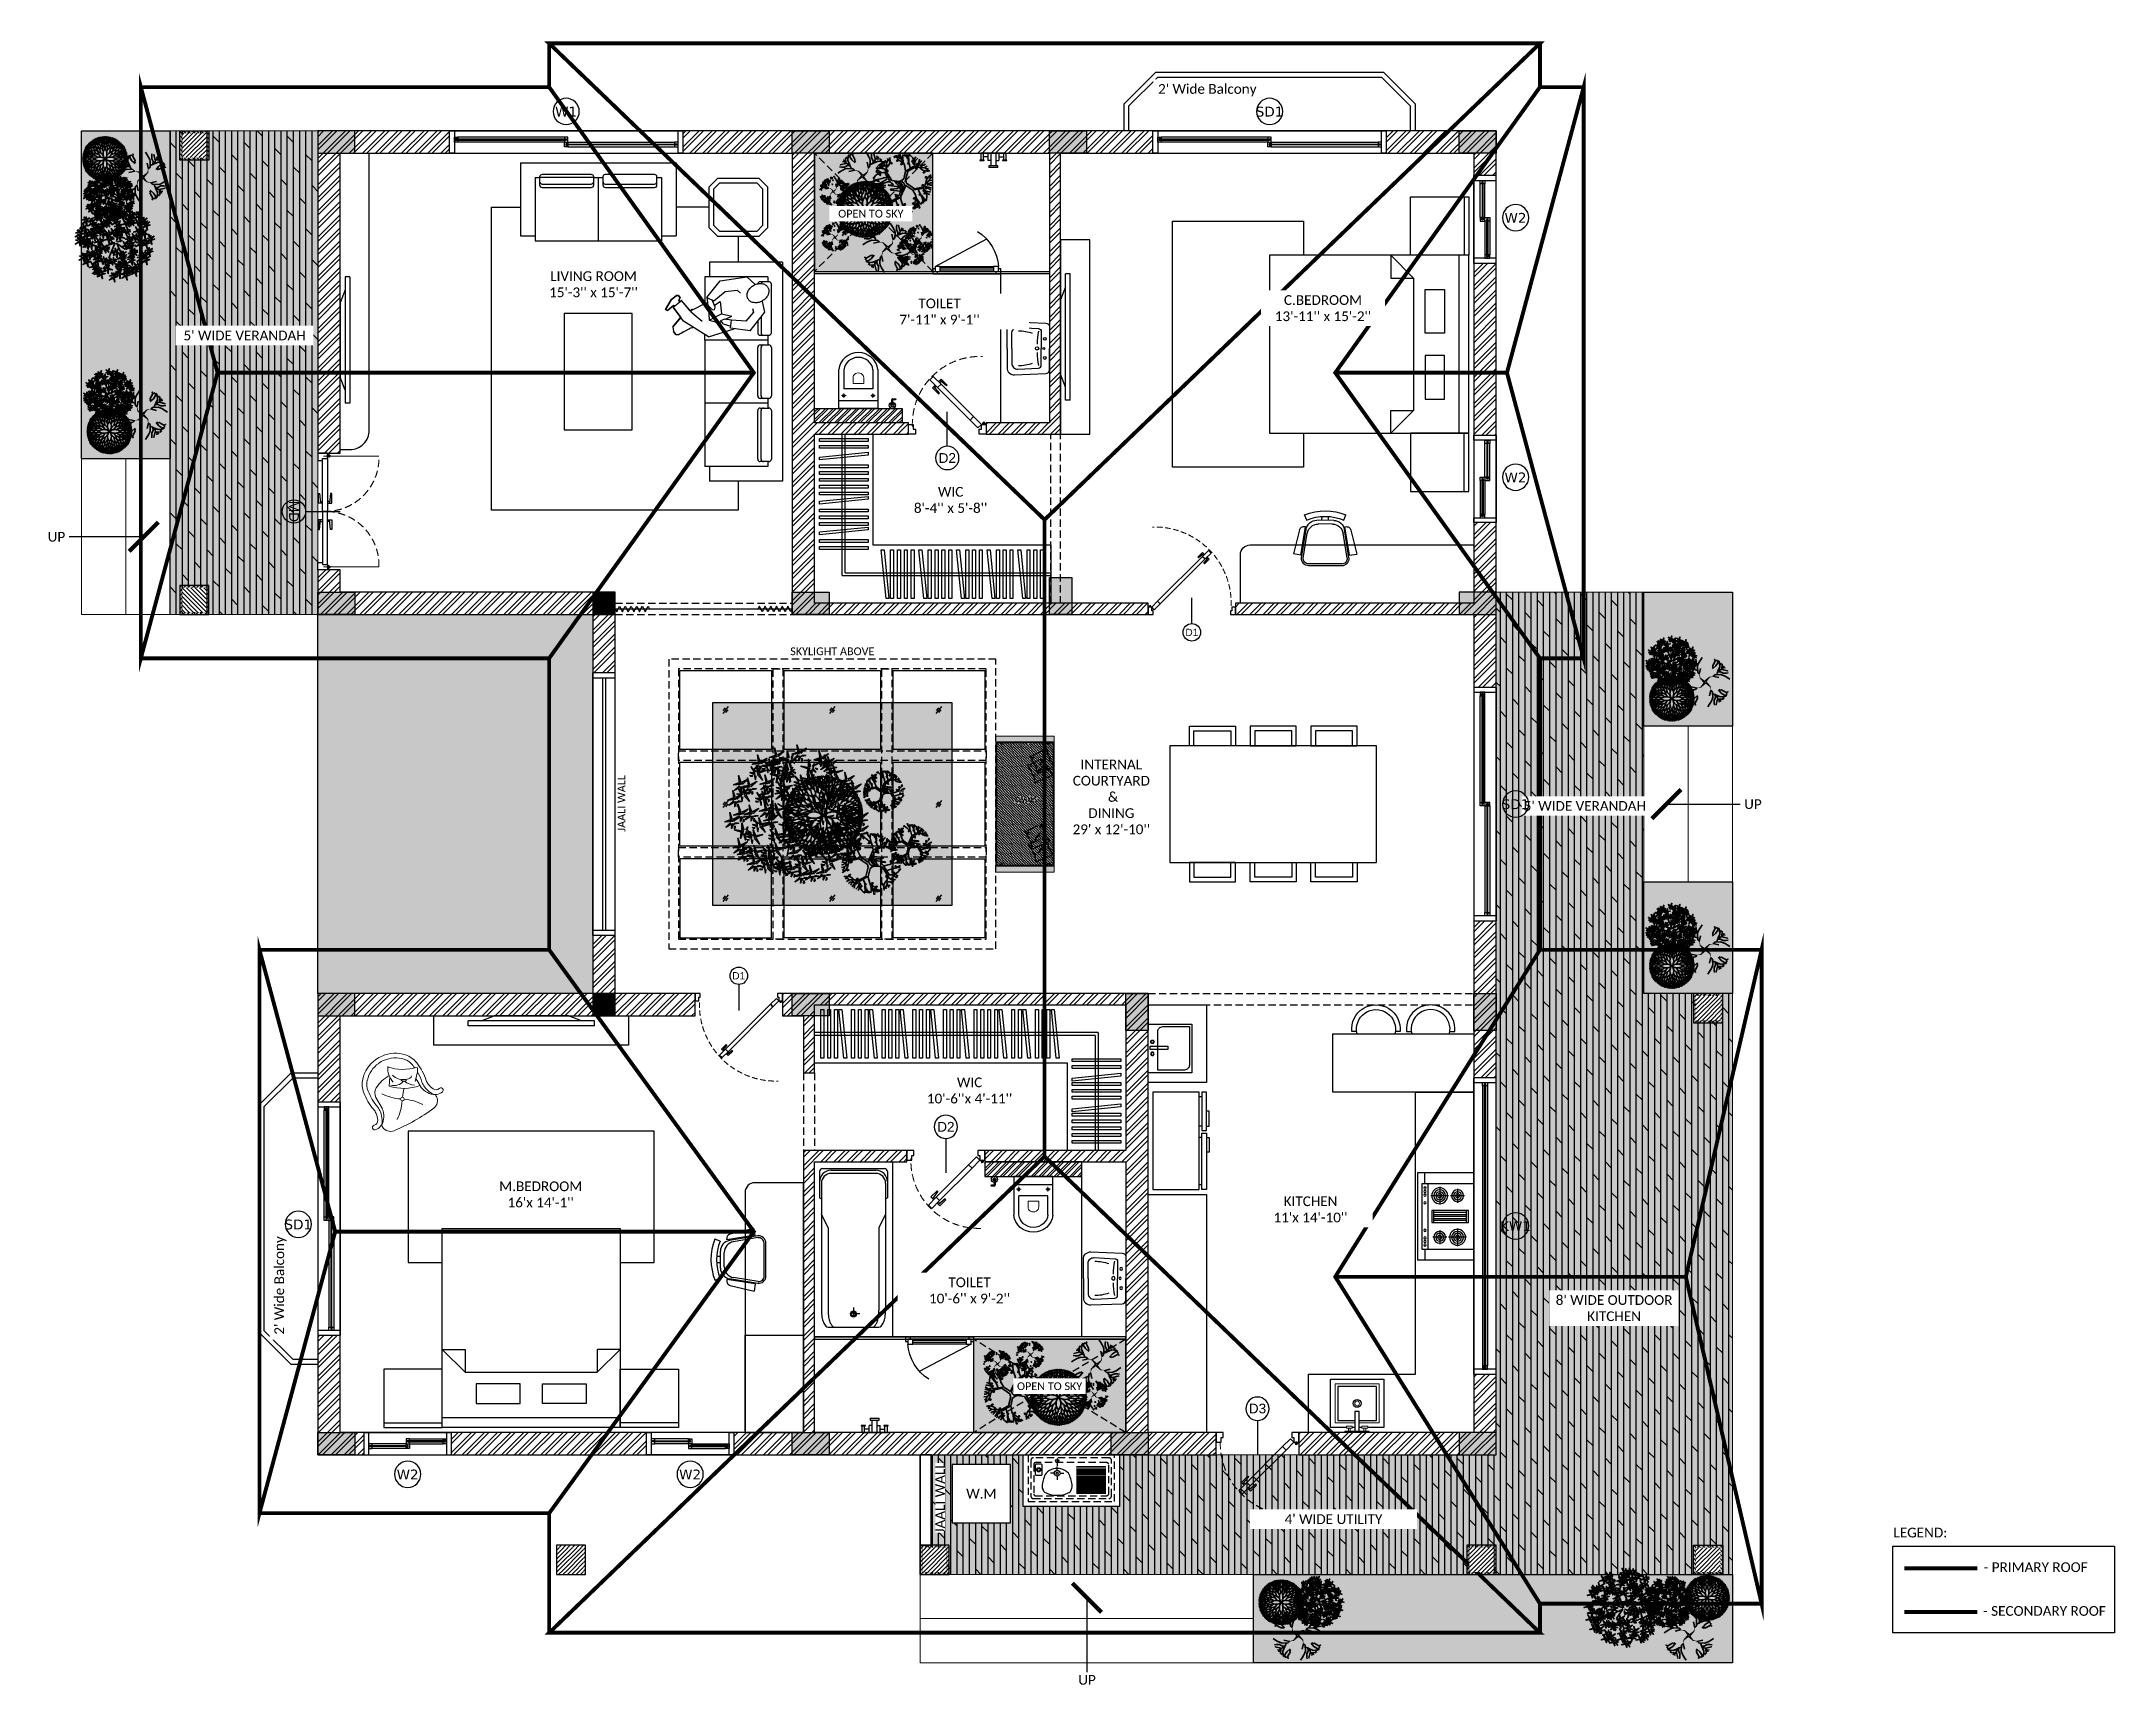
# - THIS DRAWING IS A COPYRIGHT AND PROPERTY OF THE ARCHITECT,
# Model space of a CAD drawing. Header units: millimetres. Extents: x -2842 to 18480, y -2414 to 14540.
import ezdxf
from ezdxf.enums import TextEntityAlignment as Align

# ---------------------------------------------------------------- set-up
doc = ezdxf.new("R2010")
doc.units = ezdxf.units.MM
doc.header["$LTSCALE"] = 150
for name, pattern in [('DASHDOT', [1, 0.5, -0.25, 0, -0.25]), ('DASHED', [0.75, 0.5, -0.25]), ('HIDDEN', [0])]:
    doc.linetypes.add(name, pattern=pattern)
for name, color, linetype in [('ad-Arrow', 32, 'Continuous'), ('ad-Column', 3, 'Continuous'), ('ad-Column Hatch', 125, 'Continuous'), ('ad-Door', 11, 'Continuous'), ('ad-Elevation 10', 8, 'Continuous'), ('ad-Furniture', 8, 'Continuous'), ('ad-Ledge wall', 6, 'Continuous'), ('ad-MS Columns', 1, 'Continuous'), ('ad-Railing', 6, 'Continuous'), ('ad-RCC', 3, 'Continuous'), ('ad-RCC Hatch', 125, 'Continuous'), ('ad-Text main', 7, 'Continuous'), ('ad-Text Main_Door&window Label', 7, 'Continuous'), ('ad-Toilet fixtures', 8, 'Continuous'), ('ad-Wall', 240, 'Continuous'), ('ad-Wall hatch', 8, 'Continuous')]:
    doc.layers.add(name, color=color, linetype=linetype)
for name, color, linetype, true_color in [('ad-Glass Sectionline', 140, 'Continuous', 0x00bfff), ('ad-Primary Roof', 5, 'Continuous', 0x0000ff), ('ad-Secondary Roof', 6, 'Continuous', 0xff00ff), ('ad-Verandah', 7, 'Continuous', 0xa57c52)]:
    doc.layers.add(name, color=color, linetype=linetype, true_color=true_color)
doc.layers.add('ad-Landscape', color=7, linetype='Continuous', lineweight=35, true_color=0x007f00)
doc.layers.add('ad-Landscape 2', color=7, linetype='Continuous', lineweight=35, true_color=0x264c00)
doc.styles.add('6 U T S R N_Corridor-Basement$0$Standard', font='arial.ttf')
doc.styles.add('6 U T S R N_Typical Floor Plan$0$3BHK-E(NB)$0$grid_text', font='verdana.ttf', dxfattribs={"width": 0.9})
doc.styles.add('New Text Style', font='arial.ttf', dxfattribs={"height": 100})
doc.styles.get("Standard").update_dxf_attribs({"font": 'calibril.ttf'})
doc.dimstyles.new('A-100-DIM-INT (MM-FT)', dxfattribs={"dimscale": 50, "dimtxt": 2.4, "dimasz": 1, "dimexe": 5, "dimexo": 100, "dimgap": 1, "dimtad": 0, "dimdec": 0, "dimdsep": 46, "dimtxsty": 'Standard', "dimblk": 'ARCHTICK', "dimcen": 0.025, "dimse1": 1, "dimse2": 1, "dimclrd": 256, "dimclre": 256, "dimclrt": 256, "dimazin": 2, "dimtfac": 1, "dimtdec": 0, "dimtix": 1, "dimtmove": 2, "dimatfit": 3, "dimldrblk": 'ARCHTICK', "dimfxl": 1, "dimtolj": 1, "dimtzin": 0, "dimarcsym": 0})

# ---------------------------------------------------------------- blocks, each defined once
blk = doc.blocks.new('_ArchTick')
at = {"color": 0, "linetype": 'ByBlock', "const_width": 0.15}
blk.add_lwpolyline([(-0.5, -0.5), (0.5, 0.5)], dxfattribs=at)
blk = doc.blocks.new('bamboo')
at = {"layer": 'ad-Landscape'}
blk.add_line((-124, -653), (-158, -842), dxfattribs=at)
for points in [[(-1166, 757), (-1215, 904), (-1192, 735), (-1166, 757)], [(-906, 902), (-969, 907), (-955, 890), (-915, 895)], [(-854, 962), (-965, 970), (-872, 931), (-863, 954)], [(-835, 1008), (-876, 987), (-939, 1095), (-843, 1001)], [(-1289, 429), (-1338, 577), (-1315, 408), (-1289, 429)], [(-1190, 751), (-1162, 716), (-1322, 700), (-1199, 744)], [(-1212, 690), (-1192, 648), (-1301, 587), (-1205, 681)], [(-1273, 428), (-1131, 501), (-1245, 393), (-1266, 419)], [(-1141, 498), (-1251, 506), (-1159, 468), (-1150, 491)], [(-1122, 544), (-1163, 524), (-1226, 631), (-1130, 537)], [(-1166, 669), (-1177, 559), (-1136, 651), (-1159, 661)], [(-1150, 755), (-1008, 829), (-1122, 721), (-1143, 746)], [(-999, 696), (-971, 662), (-1131, 646), (-1008, 689)], [(-1108, 616), (-1114, 553), (-1097, 567), (-1101, 607)], [(-1060, 524), (-1094, 495), (-1113, 654), (-1067, 532)], [(-1102, 679), (-1023, 671), (-1112, 656), (-1111, 672)], [(-1021, 635), (-1001, 593), (-1110, 533), (-1014, 626)], [(-1055, 484), (-979, 343), (-1089, 455), (-1063, 476)], [(-1054, 499), (-907, 552), (-1076, 525), (-1054, 499)], [(-975, 702), (-1024, 850), (-1001, 681), (-975, 702)], [(-975, 615), (-986, 505), (-945, 596), (-968, 606)], [(-917, 561), (-923, 499), (-906, 513), (-910, 553)], [(-911, 624), (-832, 617), (-921, 602), (-919, 617)], [(-1313, 424), (-1285, 389), (-1445, 373), (-1322, 417)], [(-1335, 362), (-1315, 321), (-1424, 260), (-1328, 354)], [(-1357, -48), (-1406, 100), (-1383, -69), (-1357, -48)], [(-1341, -50), (-1199, 24), (-1313, -84), (-1334, -58)], [(-1190, 96), (-1162, 62), (-1322, 46), (-1199, 89)], [(-1212, 35), (-1192, -7), (-1301, -67), (-1205, 26)], [(-1289, 342), (-1300, 232), (-1259, 323), (-1282, 333)], [(-1193, 439), (-1256, 443), (-1242, 426), (-1202, 431)], [(-1231, 289), (-1237, 226), (-1220, 240), (-1224, 280)], [(-1225, 352), (-1146, 344), (-1235, 329), (-1233, 345)], [(-1166, 102), (-1215, 250), (-1192, 81), (-1166, 102)], [(-1166, 15), (-1177, -95), (-1136, -4), (-1159, 6)], [(-1130, 434), (-1136, 355), (-1153, 444), (-1137, 442)], [(-1150, 100), (-1008, 174), (-1122, 66), (-1143, 92)], [(-1102, 24), (-1023, 17), (-1112, 2), (-1111, 17)], [(-958, 110), (-930, 76), (-1090, 59), (-967, 103)], [(-980, 49), (-960, 7), (-1069, -54), (-973, 40)], [(-934, 116), (-983, 263), (-960, 94), (-934, 116)], [(-934, 28), (-945, -82), (-904, 10), (-927, 20)], [(-870, 38), (-791, 30), (-880, 15), (-878, 31)], [(-548, 43), (-554, -20), (-537, -5), (-541, 35)], [(-1381, -54), (-1353, -88), (-1513, -104), (-1390, -61)], [(-1403, -115), (-1383, -157), (-1492, -217), (-1396, -124)], [(-1358, -135), (-1368, -245), (-1328, -154), (-1350, -144)], [(-1152, -296), (-1306, -272), (-1145, -329), (-1152, -296)], [(-1299, -188), (-1305, -251), (-1288, -237), (-1292, -197)], [(-1293, -126), (-1215, -133), (-1303, -148), (-1302, -133)], [(-1159, -321), (-1115, -311), (-1175, -461), (-1156, -331)], [(-1144, -283), (-1143, -123), (-1100, -274), (-1133, -281)], [(-1108, -39), (-1114, -101), (-1097, -87), (-1101, -47)], [(-1114, -368), (-1068, -370), (-1065, -495), (-1103, -366)], [(-1075, -337), (-983, -398), (-1045, -319), (-1064, -335)], [(-1054, -276), (-1011, -210), (-1038, -295), (-1052, -287)], [(-923, -429), (-1033, -421), (-941, -459), (-931, -436)], [(-903, -383), (-944, -404), (-1007, -296), (-912, -390)], [(-1001, -310), (-948, -345), (-953, -323), (-990, -308)], [(-852, -230), (-915, -225), (-900, -242), (-860, -237)], [(-800, -170), (-910, -162), (-818, -200), (-808, -177)], [(-841, -404), (-875, -433), (-895, -273), (-849, -395)], [(-780, -124), (-822, -145), (-885, -37), (-789, -131)], [(-876, -25), (-882, -88), (-865, -74), (-869, -33)], [(-837, -444), (-760, -584), (-870, -473), (-845, -451)], [(-835, -428), (-689, -375), (-857, -402), (-835, -428)], [(-789, -234), (-795, -313), (-812, -225), (-796, -226)], [(-719, -144), (-752, -174), (-772, -14), (-726, -136)], [(-714, -184), (-637, -325), (-748, -214), (-722, -192)], [(-712, -169), (-566, -116), (-734, -143), (-712, -169)], [(-557, -88), (-537, -129), (-646, -190), (-550, -96)], [(-1204, -613), (-1176, -647), (-1336, -663), (-1213, -620)], [(-1226, -674), (-1206, -716), (-1315, -776), (-1219, -683)], [(-1108, -763), (-1080, -797), (-1240, -813), (-1117, -770)], [(-1180, -607), (-1229, -459), (-1205, -628), (-1180, -607)], [(-1130, -824), (-1110, -866), (-1219, -926), (-1123, -833)], [(-1180, -694), (-1191, -804), (-1150, -713), (-1173, -703)], [(-1164, -609), (-1022, -535), (-1135, -643), (-1157, -617)], [(-1084, -757), (-1133, -609), (-1110, -778), (-1084, -757)], [(-1122, -748), (-1128, -810), (-1110, -796), (-1115, -756)], [(-1116, -685), (-1037, -692), (-1126, -707), (-1124, -692)], [(-1084, -844), (-1095, -954), (-1055, -863), (-1077, -853)], [(-1068, -759), (-926, -685), (-1040, -793), (-1061, -767)], [(-975, -489), (-1038, -484), (-1023, -501), (-983, -496)], [(-1026, -898), (-1032, -960), (-1015, -946), (-1019, -906)], [(-1020, -835), (-941, -842), (-1030, -857), (-1029, -842)], [(-961, -829), (-1024, -825), (-1009, -842), (-969, -837)], [(-909, -770), (-1019, -762), (-927, -800), (-917, -777)], [(-890, -724), (-931, -745), (-994, -637), (-898, -731)], [(-912, -493), (-918, -572), (-935, -484), (-919, -485)], [(-898, -834), (-904, -913), (-921, -825), (-905, -826)], [(-866, -975), (-915, -828), (-891, -997), (-866, -975)], [(-828, -744), (-862, -774), (-881, -614), (-835, -736)], [(-823, -784), (-746, -925), (-857, -814), (-831, -792)], [(-822, -769), (-675, -716), (-844, -743), (-822, -769)], [(-661, -829), (-724, -825), (-709, -842), (-669, -837)], [(-609, -770), (-719, -762), (-627, -800), (-617, -777)], [(-589, -724), (-630, -745), (-693, -637), (-598, -731)], [(-576, -888), (-617, -908), (-680, -801), (-584, -895)], [(-598, -834), (-604, -913), (-621, -825), (-605, -826)], [(-527, -744), (-561, -774), (-581, -614), (-535, -736)], [(-514, -908), (-548, -937), (-567, -777), (-521, -900)], [(-497, -775), (-560, -770), (-545, -787), (-505, -782)], [(-523, -784), (-446, -925), (-556, -814), (-531, -792)], [(-445, -715), (-555, -707), (-463, -746), (-453, -723)], [(-521, -769), (-375, -716), (-543, -743), (-521, -769)], [(-425, -669), (-467, -690), (-530, -582), (-434, -677)], [(-508, -932), (-361, -880), (-530, -907), (-508, -932)], [(-434, -780), (-440, -858), (-457, -770), (-441, -771)], [(-359, -730), (-282, -870), (-393, -759), (-367, -737)], [(-289, -983), (-330, -1004), (-393, -896), (-297, -990)], [(-358, -714), (-211, -662), (-379, -689), (-358, -714)], [(-227, -1004), (-261, -1033), (-280, -873), (-234, -995)], [(-120, -579), (-100, -620), (-209, -681), (-113, -587)], [(-16, -749), (12, -783), (-148, -800), (-25, -756)], [(-38, -810), (-18, -852), (-127, -913), (-31, -819)], [(-74, -599), (-85, -709), (-44, -618), (-67, -607)], [(8, -743), (-41, -596), (-18, -765), (8, -743)], [(-16, -652), (-22, -715), (-5, -701), (-9, -661)], [(-10, -589), (69, -597), (-20, -612), (-18, -596)], [(8, -831), (-3, -941), (38, -849), (15, -839)], [(24, -745), (166, -671), (52, -779), (31, -754)], [(148, -983), (107, -1004), (44, -896), (140, -990)], [(66, -884), (60, -947), (77, -933), (73, -893)], [(72, -821), (151, -829), (62, -844), (64, -828)], [(265, -852), (155, -844), (247, -882), (257, -859)], [(210, -1004), (176, -1033), (156, -873), (203, -995)], [(285, -806), (243, -826), (180, -719), (276, -813)], [(281, -775), (218, -770), (233, -787), (273, -782)], [(333, -715), (223, -707), (315, -746), (325, -723)], [(353, -669), (312, -690), (249, -582), (344, -677)], [(346, -826), (312, -855), (293, -696), (339, -818)], [(351, -866), (428, -1007), (317, -895), (343, -873)], [(344, -780), (338, -858), (321, -770), (337, -771)], [(352, -850), (499, -798), (331, -825), (352, -850)], [(418, -775), (355, -770), (369, -787), (409, -782)], [(470, -715), (360, -707), (452, -746), (462, -723)], [(489, -669), (448, -690), (385, -582), (481, -677)], [(419, -730), (496, -870), (386, -759), (411, -737)], [(421, -714), (567, -662), (399, -689), (421, -714)], [(481, -780), (475, -858), (458, -770), (474, -771)], [(527, -598), (464, -593), (479, -610), (519, -605)], [(556, -730), (632, -870), (522, -759), (548, -737)], [(557, -714), (704, -662), (535, -689), (557, -714)], [(590, -602), (584, -681), (567, -593), (583, -594)], [(-890, -981), (-862, -1015), (-1022, -1032), (-899, -988)], [(-912, -1042), (-892, -1084), (-1001, -1145), (-905, -1051)], [(-866, -1062), (-877, -1173), (-836, -1081), (-859, -1071)], [(-850, -977), (-708, -903), (-821, -1011), (-843, -985)], [(-808, -1116), (-814, -1179), (-796, -1164), (-801, -1124)], [(-802, -1053), (-723, -1060), (-812, -1076), (-810, -1060)], [(-688, -1129), (-751, -1125), (-736, -1142), (-696, -1137)], [(-636, -1070), (-746, -1062), (-654, -1100), (-644, -1077)], [(-617, -1024), (-658, -1045), (-721, -937), (-625, -1031)], [(-647, -993), (-710, -988), (-695, -1005), (-655, -1000)], [(-595, -934), (-705, -925), (-613, -964), (-603, -941)], [(-625, -1134), (-631, -1213), (-648, -1125), (-632, -1126)], [(-555, -1044), (-589, -1074), (-608, -914), (-562, -1036)], [(-584, -998), (-590, -1077), (-607, -988), (-591, -989)], [(-550, -1084), (-473, -1225), (-584, -1114), (-558, -1092)], [(-549, -1069), (-402, -1016), (-570, -1043), (-549, -1069)], [(-509, -948), (-432, -1088), (-543, -977), (-517, -955)], [(-374, -1170), (-437, -1166), (-422, -1183), (-382, -1178)], [(-322, -1111), (-432, -1103), (-340, -1141), (-330, -1118)], [(-360, -1089), (-423, -1084), (-409, -1101), (-369, -1096)], [(-308, -1029), (-418, -1021), (-326, -1059), (-317, -1036)], [(-303, -1065), (-344, -1086), (-407, -978), (-311, -1072)], [(-311, -1175), (-317, -1254), (-334, -1165), (-318, -1167)], [(-297, -1093), (-303, -1172), (-320, -1084), (-305, -1085)], [(-241, -1085), (-275, -1114), (-294, -955), (-248, -1077)], [(-236, -1125), (-159, -1266), (-270, -1154), (-244, -1133)], [(-222, -1043), (-146, -1184), (-256, -1073), (-231, -1051)], [(-235, -1110), (-88, -1057), (-256, -1084), (-235, -1110)], [(-221, -1028), (-74, -975), (-243, -1002), (-221, -1028)], [(-84, -1104), (-56, -1138), (-216, -1154), (-93, -1111)], [(-106, -1165), (-86, -1206), (-195, -1267), (-99, -1174)], [(-60, -1098), (-109, -950), (-86, -1119), (-60, -1098)], [(-61, -1185), (-71, -1295), (-31, -1204), (-53, -1194)], [(-44, -1099), (98, -1026), (-16, -1134), (-37, -1108)], [(120, -1240), (149, -1274), (-11, -1291), (112, -1247)], [(-2, -1238), (-8, -1301), (9, -1287), (5, -1247)], [(4, -1176), (83, -1183), (-6, -1198), (-5, -1183)], [(99, -1301), (118, -1343), (9, -1404), (106, -1310)], [(77, -1089), (14, -1084), (28, -1101), (68, -1096)], [(129, -1029), (18, -1021), (111, -1059), (120, -1036)], [(145, -1234), (95, -1087), (119, -1256), (145, -1234)], [(140, -1093), (134, -1172), (117, -1084), (132, -1085)], [(144, -1322), (134, -1432), (174, -1340), (151, -1330)], [(213, -911), (150, -907), (165, -924), (205, -919)], [(160, -1236), (302, -1162), (189, -1270), (168, -1244)], [(215, -1043), (291, -1184), (181, -1073), (206, -1051)], [(216, -1028), (362, -975), (194, -1002), (216, -1028)], [(209, -1312), (287, -1320), (199, -1335), (200, -1319)], [(352, -1199), (381, -1233), (221, -1250), (344, -1206)], [(331, -1260), (351, -1302), (242, -1363), (338, -1269)], [(276, -916), (270, -995), (253, -906), (269, -908)], [(377, -1193), (327, -1046), (351, -1215), (377, -1193)], [(376, -1281), (366, -1391), (406, -1299), (383, -1289)], [(393, -1195), (534, -1121), (421, -1229), (400, -1204)], [(435, -1334), (429, -1397), (446, -1383), (442, -1343)], [(441, -1271), (519, -1279), (431, -1294), (432, -1278)], [(612, -1172), (640, -1206), (480, -1222), (603, -1179)], [(590, -1233), (610, -1275), (501, -1336), (597, -1242)], [(636, -1166), (587, -1019), (610, -1187), (636, -1166)], [(664, -1034), (601, -1029), (615, -1046), (655, -1041)], [(716, -975), (605, -966), (698, -1005), (707, -982)], [(636, -1253), (625, -1363), (666, -1272), (643, -1262)], [(694, -1307), (688, -1370), (705, -1355), (701, -1315)], [(203, -1375), (197, -1438), (214, -1424), (210, -1383)]]:
    blk.add_lwpolyline(points, dxfattribs=at)
at = {"layer": 'ad-Landscape 2'}
for p, q in [((-12, 40), (-247, 564)), ((43, 73), (278, 631)), ((-24, 62), (-370, 296)), ((-57, 6), (-247, -50)), ((32, 40), (390, 162)), ((43, 28), (301, 62)), ((390, 162), (546, 218)), ((-471, -139), (-761, -217)), ((-12, -16), (-113, -440)), ((77, -94), (122, -173))]:
    blk.add_line(p, q, dxfattribs=at)
for points in [[(-756, 1207), (-806, 1354), (-782, 1185), (-756, 1207)], [(-388, 1357), (-437, 1504), (-414, 1335), (-388, 1357)], [(-372, 1355), (-230, 1429), (-344, 1320), (-365, 1346)], [(-161, 1285), (-160, 1445), (-117, 1294), (-150, 1287)], [(-71, 1292), (-28, 1359), (-55, 1273), (-69, 1281)], [(79, 1419), (108, 1385), (-52, 1368), (71, 1412)], [(58, 1358), (77, 1316), (-31, 1255), (65, 1349)], [(104, 1425), (54, 1572), (78, 1403), (104, 1425)], [(119, 1423), (261, 1497), (148, 1389), (127, 1415)], [(582, 1302), (532, 1450), (556, 1281), (582, 1302)], [(597, 1300), (739, 1374), (626, 1266), (604, 1292)], [(704, 1207), (655, 1354), (679, 1185), (704, 1207)], [(-781, 1201), (-752, 1166), (-913, 1150), (-789, 1194)], [(-802, 1140), (-783, 1098), (-892, 1037), (-795, 1131)], [(-843, 898), (-849, 819), (-866, 907), (-851, 906)], [(-773, 987), (-807, 958), (-827, 1118), (-780, 996)], [(-768, 947), (-692, 807), (-802, 918), (-777, 940)], [(-767, 963), (-621, 1015), (-789, 988), (-767, 963)], [(-757, 1119), (-767, 1009), (-727, 1100), (-750, 1111)], [(-741, 1205), (-599, 1279), (-712, 1170), (-734, 1196)], [(-698, 1066), (-704, 1003), (-687, 1017), (-691, 1057)], [(-692, 1129), (-614, 1121), (-703, 1106), (-701, 1122)], [(-633, 1052), (-696, 1057), (-682, 1040), (-642, 1045)], [(-581, 1112), (-692, 1120), (-599, 1081), (-590, 1104)], [(-562, 1158), (-603, 1137), (-666, 1245), (-570, 1151)], [(-593, 770), (-642, 918), (-618, 749), (-593, 770)], [(-570, 1048), (-576, 969), (-593, 1057), (-578, 1056)], [(-439, 1174), (-411, 1139), (-571, 1123), (-448, 1167)], [(-500, 1137), (-534, 1108), (-554, 1268), (-507, 1146)], [(-461, 1112), (-441, 1071), (-550, 1010), (-454, 1104)], [(-412, 1351), (-384, 1316), (-544, 1300), (-421, 1344)], [(-495, 1097), (-419, 957), (-529, 1068), (-504, 1090)], [(-374, 917), (-528, 942), (-367, 884), (-374, 917)], [(-434, 1290), (-414, 1248), (-523, 1187), (-427, 1281)], [(-494, 1113), (-347, 1165), (-516, 1138), (-494, 1113)], [(-415, 1179), (-464, 1327), (-441, 1158), (-415, 1179)], [(-415, 1092), (-426, 982), (-386, 1073), (-408, 1083)], [(-388, 1269), (-399, 1159), (-358, 1250), (-381, 1261)], [(-399, 1178), (-257, 1251), (-371, 1143), (-392, 1169)], [(-380, 893), (-337, 902), (-397, 753), (-378, 882)], [(-365, 930), (-365, 1090), (-322, 940), (-355, 933)], [(-357, 1039), (-363, 976), (-346, 990), (-350, 1030)], [(-351, 1102), (-272, 1094), (-361, 1079), (-360, 1095)], [(-183, 999), (-337, 1024), (-176, 966), (-183, 999)], [(-330, 1216), (-336, 1153), (-319, 1167), (-323, 1207)], [(-324, 1279), (-245, 1271), (-334, 1256), (-332, 1272)], [(-169, 1272), (-323, 1296), (-162, 1239), (-169, 1272)], [(-180, 955), (-152, 921), (-312, 905), (-189, 948)], [(-276, 938), (-232, 1004), (-260, 918), (-273, 927)], [(-223, 903), (-170, 869), (-174, 891), (-212, 906)], [(-189, 975), (-146, 984), (-206, 835), (-187, 964)], [(-156, 961), (-205, 1109), (-182, 940), (-156, 961)], [(-176, 1248), (-132, 1257), (-192, 1107), (-173, 1237)], [(-174, 1012), (-174, 1172), (-131, 1021), (-163, 1015)], [(-145, 927), (-99, 925), (-96, 801), (-134, 929)], [(-140, 960), (2, 1033), (-112, 925), (-133, 951)], [(-131, 1200), (-85, 1198), (-82, 1073), (-120, 1202)], [(-106, 958), (-13, 898), (-75, 976), (-95, 960)], [(-92, 1231), (0, 1171), (-62, 1249), (-81, 1233)], [(-85, 1020), (-41, 1086), (-69, 1000), (-82, 1009)], [(-32, 985), (21, 951), (17, 973), (-21, 987)], [(-18, 1258), (35, 1223), (30, 1245), (-7, 1260)], [(103, 1337), (93, 1227), (133, 1319), (110, 1329)], [(183, 783), (149, 754), (129, 914), (175, 791)], [(295, 1081), (141, 1106), (302, 1048), (295, 1081)], [(162, 1284), (156, 1221), (173, 1235), (169, 1276)], [(168, 1347), (246, 1339), (158, 1324), (159, 1340)], [(289, 1057), (332, 1066), (272, 916), (291, 1046)], [(290, 849), (291, 1008), (334, 858), (301, 851)], [(304, 1094), (304, 1254), (347, 1103), (314, 1096)], [(333, 1009), (379, 1007), (382, 882), (344, 1011)], [(372, 1040), (465, 980), (402, 1058), (383, 1042)], [(380, 856), (423, 922), (395, 837), (382, 845)], [(393, 1102), (437, 1168), (409, 1082), (396, 1091)], [(557, 1296), (586, 1262), (425, 1246), (549, 1289)], [(536, 1235), (555, 1193), (446, 1133), (543, 1226)], [(446, 1067), (499, 1033), (495, 1054), (457, 1069)], [(680, 1201), (709, 1166), (548, 1150), (671, 1194)], [(658, 1140), (678, 1098), (569, 1037), (665, 1131)], [(581, 1215), (571, 1105), (611, 1196), (588, 1206)], [(748, 1160), (777, 1126), (617, 1109), (740, 1153)], [(640, 1161), (634, 1099), (651, 1113), (647, 1153)], [(646, 1224), (724, 1217), (635, 1202), (637, 1217)], [(727, 1099), (746, 1057), (638, 996), (734, 1090)], [(704, 1119), (694, 1009), (734, 1100), (711, 1111)], [(745, 784), (696, 931), (720, 762), (745, 784)], [(759, 902), (696, 907), (711, 890), (751, 895)], [(811, 962), (701, 970), (793, 931), (803, 954)], [(720, 1205), (862, 1279), (749, 1170), (727, 1196)], [(773, 1166), (723, 1313), (747, 1144), (773, 1166)], [(831, 1008), (789, 987), (726, 1095), (822, 1001)], [(762, 1066), (756, 1003), (774, 1017), (770, 1057)], [(768, 1129), (847, 1121), (758, 1106), (760, 1122)], [(772, 1078), (762, 968), (802, 1060), (779, 1070)], [(788, 1164), (930, 1238), (817, 1130), (796, 1155)], [(822, 898), (816, 819), (799, 907), (815, 906)], [(831, 1025), (825, 962), (842, 976), (838, 1016)], [(837, 1088), (915, 1080), (827, 1065), (828, 1081)], [(892, 987), (859, 958), (839, 1118), (885, 996)], [(897, 947), (974, 807), (863, 918), (889, 940)], [(899, 963), (1045, 1015), (877, 988), (899, 963)], [(1141, 825), (1092, 972), (1115, 803), (1141, 825)], [(-959, 700), (-817, 774), (-931, 666), (-952, 692)], [(-712, 449), (-753, 428), (-816, 536), (-721, 441)], [(-644, 533), (-616, 498), (-776, 482), (-653, 526)], [(-666, 471), (-646, 430), (-755, 369), (-659, 463)], [(-617, 765), (-588, 730), (-749, 714), (-626, 757)], [(-639, 703), (-619, 662), (-728, 601), (-632, 695)], [(-650, 428), (-684, 399), (-704, 559), (-658, 437)], [(-620, 538), (-669, 686), (-646, 517), (-620, 538)], [(-644, 404), (-498, 456), (-666, 429), (-644, 404)], [(-620, 451), (-631, 341), (-590, 432), (-613, 442)], [(-604, 537), (-462, 610), (-576, 502), (-597, 528)], [(-593, 683), (-603, 573), (-563, 664), (-586, 674)], [(-577, 769), (-435, 842), (-548, 734), (-570, 760)], [(-556, 461), (-477, 453), (-566, 438), (-564, 454)], [(-535, 630), (-541, 567), (-523, 581), (-527, 621)], [(-529, 693), (-450, 685), (-539, 670), (-537, 685)], [(-289, 560), (-261, 526), (-421, 509), (-298, 553)], [(-311, 499), (-291, 457), (-400, 396), (-304, 490)], [(-333, 575), (-396, 580), (-381, 563), (-341, 568)], [(-281, 634), (-391, 643), (-299, 604), (-289, 627)], [(-262, 681), (-303, 660), (-366, 768), (-270, 673)], [(-336, 845), (-290, 844), (-287, 719), (-325, 848)], [(-265, 566), (-314, 713), (-291, 544), (-265, 566)], [(-297, 876), (-204, 816), (-266, 894), (-286, 879)], [(-270, 570), (-276, 492), (-293, 580), (-277, 579)], [(-202, 894), (-182, 853), (-291, 792), (-195, 885)], [(-265, 478), (-276, 368), (-235, 460), (-258, 470)], [(-200, 660), (-234, 631), (-253, 791), (-207, 669)], [(-249, 564), (-107, 638), (-221, 530), (-242, 555)], [(-195, 620), (-118, 480), (-229, 591), (-203, 613)], [(-194, 636), (-47, 688), (-216, 661), (-194, 636)], [(-201, 488), (-122, 480), (-211, 465), (-210, 481)], [(-46, 454), (-200, 478), (-40, 421), (-46, 454)], [(-156, 874), (-167, 764), (-126, 855), (-149, 865)], [(-98, 821), (-104, 758), (-86, 772), (-91, 812)], [(-92, 883), (-13, 876), (-102, 861), (-100, 876)], [(-38, 467), (-37, 627), (6, 476), (-27, 469)], [(49, 698), (-14, 702), (1, 686), (41, 690)], [(101, 757), (-9, 765), (83, 727), (93, 750)], [(121, 803), (80, 783), (16, 890), (112, 796)], [(52, 474), (95, 540), (68, 455), (54, 463)], [(112, 693), (106, 614), (89, 703), (105, 701)], [(281, 835), (128, 860), (288, 803), (281, 835)], [(187, 743), (264, 602), (153, 714), (179, 736)], [(189, 759), (335, 811), (167, 784), (189, 759)], [(275, 811), (319, 820), (259, 671), (277, 800)], [(319, 763), (365, 762), (369, 637), (330, 766)], [(358, 795), (451, 734), (389, 812), (369, 797)], [(432, 670), (369, 675), (383, 658), (423, 663)], [(484, 730), (373, 738), (465, 700), (475, 723)], [(503, 776), (462, 755), (399, 863), (495, 769)], [(433, 822), (486, 787), (481, 809), (444, 824)], [(495, 666), (489, 587), (472, 675), (487, 674)], [(565, 756), (531, 726), (511, 886), (558, 764)], [(570, 716), (646, 575), (536, 686), (561, 708)], [(571, 731), (717, 784), (549, 757), (571, 731)], [(661, 444), (551, 452), (643, 413), (653, 436)], [(680, 490), (639, 469), (576, 577), (672, 482)], [(721, 778), (750, 744), (589, 727), (712, 771)], [(699, 717), (719, 675), (610, 614), (706, 708)], [(742, 469), (708, 440), (689, 600), (735, 478)], [(844, 546), (872, 512), (712, 496), (835, 539)], [(748, 445), (895, 497), (727, 470), (748, 445)], [(822, 485), (842, 443), (733, 383), (829, 476)], [(745, 697), (734, 586), (775, 678), (752, 688)], [(761, 782), (903, 856), (790, 748), (768, 774)], [(803, 643), (797, 580), (815, 595), (810, 635)], [(809, 706), (888, 699), (799, 683), (801, 699)], [(868, 552), (819, 700), (842, 531), (868, 552)], [(868, 465), (857, 355), (898, 446), (875, 456)], [(884, 550), (1026, 624), (912, 516), (891, 542)], [(1049, 546), (1077, 512), (917, 496), (1040, 539)], [(932, 474), (1011, 467), (922, 452), (924, 467)], [(1027, 485), (1047, 443), (938, 383), (1034, 476)], [(1117, 819), (1145, 785), (985, 768), (1108, 812)], [(1095, 758), (1115, 716), (1006, 655), (1102, 749)], [(1073, 552), (1024, 700), (1047, 531), (1073, 552)], [(1073, 465), (1062, 355), (1103, 446), (1080, 456)], [(1089, 550), (1231, 624), (1117, 516), (1096, 542)], [(1137, 474), (1216, 467), (1127, 452), (1128, 467)], [(1141, 737), (1130, 627), (1171, 719), (1148, 729)], [(1267, 642), (1296, 607), (1135, 591), (1259, 635)], [(1245, 580), (1265, 539), (1156, 478), (1253, 572)], [(1157, 823), (1299, 897), (1185, 789), (1164, 815)], [(1199, 684), (1193, 621), (1211, 636), (1206, 676)], [(1205, 747), (1284, 739), (1195, 724), (1197, 740)], [(1292, 647), (1242, 795), (1266, 626), (1292, 647)], [(1291, 560), (1281, 450), (1321, 541), (1298, 552)], [(1307, 646), (1449, 719), (1336, 611), (1314, 637)], [(1349, 507), (1343, 444), (1361, 458), (1357, 498)], [(1356, 570), (1434, 562), (1345, 547), (1347, 563)], [(-918, 114), (-776, 188), (-890, 80), (-911, 105)], [(-784, 343), (-847, 348), (-832, 331), (-792, 336)], [(-731, 403), (-842, 411), (-750, 372), (-740, 395)], [(-631, 178), (-602, 144), (-762, 128), (-639, 171)], [(-721, 338), (-727, 260), (-744, 348), (-728, 347)], [(-652, 117), (-632, 75), (-741, 14), (-645, 108)], [(-645, 388), (-569, 248), (-679, 359), (-654, 381)], [(-606, 184), (-656, 331), (-632, 163), (-606, 184)], [(-607, 97), (-617, -13), (-577, 78), (-600, 88)], [(-590, 182), (-449, 256), (-562, 148), (-583, 174)], [(-562, 398), (-568, 335), (-551, 349), (-555, 389)], [(-511, -21), (-560, 127), (-536, -42), (-511, -21)], [(-497, 84), (-560, 89), (-545, 72), (-505, 77)], [(-445, 144), (-555, 152), (-463, 113), (-453, 136)], [(-542, 106), (-464, 99), (-552, 83), (-551, 99)], [(-425, 190), (-467, 169), (-530, 277), (-434, 182)], [(-495, -22), (-353, 51), (-466, -57), (-488, -31)], [(-434, 79), (-440, 1), (-457, 89), (-441, 88)], [(-364, 169), (-397, 140), (-417, 300), (-371, 178)], [(-359, 129), (-282, -11), (-393, 100), (-367, 122)], [(-358, 145), (-211, 197), (-379, 170), (-358, 145)], [(-207, 425), (-213, 362), (-196, 376), (-200, 416)], [(-53, 429), (-9, 439), (-69, 289), (-50, 418)], [(-8, 382), (38, 380), (41, 255), (2, 384)], [(31, 413), (123, 352), (61, 431), (42, 415)], [(105, 440), (158, 405), (153, 427), (116, 442)], [(257, -69), (216, -90), (153, 18), (249, -77)], [(322, 220), (259, 225), (274, 208), (314, 213)], [(374, 280), (264, 288), (356, 250), (366, 273)], [(319, -90), (285, -119), (266, 41), (312, -81)], [(394, 326), (353, 305), (290, 413), (385, 319)], [(385, 216), (379, 137), (362, 225), (378, 224)], [(456, 306), (422, 276), (402, 436), (448, 314)], [(460, 266), (537, 125), (427, 236), (452, 258)], [(462, 281), (608, 334), (440, 307), (462, 281)], [(609, 263), (455, 287), (616, 230), (609, 263)], [(640, 26), (598, 5), (535, 113), (631, 19)], [(609, 384), (546, 389), (561, 372), (601, 377)], [(603, 239), (646, 248), (586, 98), (605, 228)], [(618, 276), (618, 436), (661, 285), (628, 278)], [(647, 191), (693, 189), (696, 64), (658, 193)], [(701, 6), (667, -24), (648, 136), (694, 14)], [(672, 379), (666, 301), (649, 389), (665, 388)], [(686, 222), (779, 161), (716, 240), (697, 224)], [(707, -19), (854, 34), (686, 7), (707, -19)], [(707, 283), (751, 349), (723, 264), (710, 272)], [(747, 429), (824, 289), (713, 400), (739, 422)], [(760, 249), (813, 214), (809, 236), (771, 251)], [(937, 140), (783, 165), (943, 107), (937, 140)], [(930, 116), (974, 125), (914, -24), (932, 105)], [(926, 411), (920, 349), (937, 363), (933, 403)], [(945, 153), (946, 313), (989, 162), (956, 155)], [(974, 68), (1021, 66), (1024, -58), (985, 70)], [(1117, 137), (1145, 103), (985, 87), (1108, 130)], [(1095, 76), (1115, 34), (1006, -27), (1102, 67)], [(1014, 99), (1106, 39), (1044, 117), (1025, 101)], [(1035, 161), (1078, 227), (1051, 141), (1037, 150)], [(1158, -1), (1117, -22), (1054, 86), (1150, -9)], [(1088, 126), (1141, 92), (1136, 113), (1099, 128)], [(1141, 143), (1092, 291), (1115, 122), (1141, 143)], [(1240, 69), (1268, 35), (1108, 18), (1231, 62)], [(1131, 411), (1125, 349), (1142, 363), (1138, 403)], [(1218, 8), (1238, -34), (1129, -95), (1225, -1)], [(1141, 56), (1130, -54), (1171, 37), (1148, 47)], [(1157, 141), (1299, 215), (1185, 107), (1164, 133)], [(1220, -22), (1186, -51), (1167, 109), (1213, -13)], [(1199, 2), (1193, -60), (1211, -46), (1206, -6)], [(1205, 65), (1284, 58), (1195, 42), (1197, 58)], [(1226, -46), (1373, 6), (1204, -21), (1226, -46)], [(1264, 75), (1215, 222), (1238, 53), (1264, 75)], [(1280, 73), (1422, 147), (1308, 39), (1287, 65)], [(1417, 15), (1446, -20), (1286, -36), (1409, 8)], [(1442, 20), (1392, 168), (1416, -1), (1442, 20)], [(1457, 19), (1599, 92), (1486, -16), (1465, 10)], [(-535, -26), (-507, -61), (-667, -77), (-544, -33)], [(-445, -402), (-555, -394), (-463, -432), (-453, -409)], [(-425, -356), (-467, -376), (-530, -269), (-434, -363)], [(-511, -108), (-522, -218), (-481, -127), (-504, -117)], [(-453, -161), (-459, -224), (-441, -210), (-446, -170)], [(-447, -98), (-368, -106), (-457, -121), (-455, -105)], [(-364, -376), (-397, -405), (-417, -246), (-371, -368)], [(-359, -416), (-282, -557), (-393, -445), (-367, -424)], [(-358, -400), (-211, -348), (-379, -375), (-358, -400)], [(-221, -394), (-193, -429), (-353, -445), (-230, -402)], [(-183, -174), (-337, -149), (-176, -206), (-183, -174)], [(-197, -389), (-246, -241), (-222, -410), (-197, -389)], [(-189, -198), (-146, -189), (-206, -338), (-187, -209)], [(-181, -390), (-39, -317), (-152, -425), (-174, -399)], [(-174, -160), (-174, -1), (-131, -151), (-163, -158)], [(-145, -246), (-99, -247), (-96, -372), (-134, -243)], [(-74, -512), (-123, -364), (-100, -533), (-74, -512)], [(-106, -215), (-13, -275), (-75, -197), (-95, -212)], [(-85, -153), (-41, -87), (-69, -173), (-82, -164)], [(-19, -420), (-82, -416), (-67, -433), (-27, -428)], [(33, -361), (-77, -353), (15, -391), (25, -368)], [(-58, -513), (84, -440), (-30, -548), (-51, -522)], [(52, -315), (11, -336), (-52, -228), (44, -322)], [(-32, -187), (21, -222), (17, -200), (-21, -185)], [(44, -425), (38, -504), (21, -415), (37, -417)], [(114, -335), (80, -364), (61, -205), (107, -327)], [(119, -375), (196, -516), (85, -404), (111, -383)], [(120, -360), (267, -307), (99, -334), (120, -360)], [(186, -175), (123, -170), (137, -187), (177, -182)], [(238, -116), (128, -107), (220, -146), (229, -123)], [(227, -366), (164, -361), (178, -378), (218, -373)], [(279, -306), (169, -298), (261, -337), (270, -314)], [(298, -260), (257, -281), (194, -173), (290, -268)], [(249, -180), (243, -258), (226, -170), (242, -171)], [(290, -371), (284, -449), (267, -361), (283, -362)], [(324, -130), (400, -270), (290, -159), (315, -137)], [(325, -114), (472, -62), (303, -89), (325, -114)], [(360, -281), (326, -310), (307, -150), (353, -272)], [(365, -321), (441, -461), (331, -350), (356, -328)], [(486, -310), (332, -285), (493, -343), (486, -310)], [(366, -305), (513, -253), (344, -280), (366, -305)], [(480, -334), (523, -325), (463, -474), (482, -345)], [(599, -492), (557, -513), (494, -405), (590, -499)], [(495, -297), (495, -137), (538, -288), (506, -295)], [(568, -80), (505, -75), (520, -92), (560, -87)], [(639, -422), (668, -456), (507, -472), (631, -429)], [(620, -20), (510, -12), (602, -50), (612, -27)], [(524, -382), (570, -384), (573, -508), (535, -380)], [(563, -351), (656, -411), (594, -333), (574, -349)], [(584, -289), (628, -223), (600, -309), (587, -300)], [(660, -513), (626, -542), (607, -382), (653, -504)], [(631, -84), (625, -163), (608, -75), (624, -76)], [(663, -416), (614, -269), (638, -437), (663, -416)], [(637, -324), (690, -358), (686, -336), (648, -322)], [(706, -34), (783, -175), (672, -64), (698, -42)], [(679, -418), (821, -344), (708, -452), (686, -426)], [(844, -190), (872, -224), (712, -241), (835, -197)], [(822, -251), (842, -293), (733, -354), (829, -260)], [(814, -539), (764, -391), (788, -560), (814, -539)], [(899, -326), (927, -361), (767, -377), (890, -333)], [(877, -388), (897, -429), (788, -490), (884, -396)], [(855, -325), (792, -320), (806, -337), (846, -332)], [(907, -266), (797, -257), (889, -296), (898, -273)], [(868, -184), (819, -37), (842, -206), (868, -184)], [(926, -219), (885, -240), (822, -132), (918, -227)], [(868, -272), (857, -382), (898, -290), (875, -280)], [(923, -321), (874, -173), (897, -342), (923, -321)], [(884, -186), (1026, -112), (912, -220), (891, -194)], [(918, -330), (912, -408), (895, -320), (911, -321)], [(922, -408), (912, -518), (952, -427), (930, -417)], [(926, -325), (920, -388), (937, -374), (933, -333)], [(932, -262), (1011, -270), (922, -285), (924, -269)], [(988, -240), (954, -269), (935, -109), (981, -231)], [(939, -322), (1081, -249), (967, -357), (946, -331)], [(993, -280), (1069, -420), (959, -309), (984, -287)], [(994, -264), (1141, -212), (972, -239), (994, -264)], [(987, -398), (1065, -406), (977, -421), (978, -405)], [(1144, -231), (1173, -265), (1013, -282), (1136, -238)], [(1087, -107), (1024, -102), (1038, -119), (1078, -114)], [(1139, -47), (1029, -39), (1121, -78), (1130, -55)], [(1123, -292), (1142, -334), (1033, -395), (1130, -301)], [(1169, -225), (1119, -78), (1143, -247), (1169, -225)], [(1150, -112), (1144, -190), (1127, -102), (1143, -103)], [(1168, -312), (1158, -423), (1198, -331), (1175, -321)], [(1184, -227), (1326, -153), (1213, -261), (1191, -235)], [(1225, -62), (1301, -202), (1191, -91), (1217, -69)], [(1218, -474), (1219, -314), (1262, -465), (1229, -472)], [(1227, -366), (1221, -429), (1238, -414), (1234, -374)], [(1233, -303), (1311, -310), (1223, -326), (1224, -310)], [(1264, -13), (1253, -123), (1294, -31), (1271, -21)], [(1417, -272), (1446, -306), (1286, -322), (1409, -279)], [(1396, -47), (1415, -88), (1306, -149), (1403, -55)], [(1396, -333), (1415, -375), (1306, -436), (1403, -342)], [(1308, -467), (1351, -400), (1324, -486), (1310, -478)], [(1322, -66), (1316, -129), (1333, -114), (1329, -74)], [(1328, -3), (1407, -10), (1318, -26), (1320, -10)], [(1442, -266), (1392, -119), (1416, -287), (1442, -266)], [(1441, -67), (1431, -177), (1471, -86), (1448, -76)], [(1441, -353), (1431, -463), (1471, -372), (1448, -362)], [(1457, -268), (1599, -194), (1486, -302), (1465, -276)], [(1500, -120), (1494, -183), (1511, -169), (1507, -129)], [(1500, -407), (1494, -470), (1511, -455), (1507, -415)], [(1506, -57), (1584, -65), (1496, -80), (1497, -65)], [(1506, -344), (1584, -351), (1496, -367), (1497, -351)], [(-497, -461), (-560, -457), (-545, -474), (-505, -469)], [(-434, -466), (-440, -545), (-457, -456), (-441, -458)], [(-364, -690), (-397, -719), (-417, -559), (-371, -681)], [(-243, -456), (-223, -497), (-332, -558), (-236, -464)], [(-98, -517), (-70, -552), (-230, -568), (-107, -524)], [(-197, -476), (-208, -586), (-167, -495), (-190, -485)], [(-139, -529), (-145, -592), (-127, -578), (-132, -538)], [(-133, -466), (-54, -474), (-143, -489), (-141, -474)], [(415, -690), (381, -719), (361, -559), (407, -681)], [(579, -538), (469, -530), (561, -569), (571, -546)], [(551, -690), (517, -719), (498, -559), (544, -681)], [(617, -483), (637, -525), (528, -586), (625, -492)], [(665, -553), (742, -693), (631, -582), (657, -560)], [(735, -928), (694, -949), (631, -841), (727, -936)], [(666, -537), (813, -484), (645, -511), (666, -537)], [(663, -503), (653, -613), (693, -522), (670, -512)], [(789, -544), (818, -579), (658, -595), (781, -552)], [(768, -606), (787, -647), (678, -708), (775, -614)], [(721, -557), (715, -620), (733, -605), (729, -565)], [(727, -494), (806, -501), (717, -517), (719, -501)], [(797, -949), (763, -978), (743, -818), (790, -941)], [(912, -708), (941, -743), (780, -759), (904, -715)], [(890, -769), (910, -811), (801, -872), (898, -778)], [(813, -626), (803, -736), (843, -645), (820, -635)], [(829, -540), (971, -467), (858, -575), (836, -549)], [(872, -679), (866, -742), (883, -728), (879, -688)], [(878, -616), (956, -624), (868, -639), (869, -624)], [(937, -703), (887, -555), (911, -724), (937, -703)], [(936, -790), (926, -900), (966, -809), (943, -798)], [(952, -704), (1094, -630), (981, -739), (959, -713)], [(981, -461), (975, -524), (992, -510), (988, -470)], [(995, -843), (989, -906), (1006, -892), (1002, -852)], [(1001, -780), (1079, -788), (990, -803), (992, -787)], [(1158, -776), (1186, -811), (1026, -827), (1149, -783)], [(1136, -838), (1156, -879), (1047, -940), (1143, -846)], [(1210, -487), (1056, -463), (1216, -520), (1210, -487)], [(1182, -771), (1133, -623), (1156, -792), (1182, -771)], [(1182, -858), (1171, -968), (1212, -877), (1189, -867)], [(1203, -511), (1247, -502), (1187, -652), (1206, -522)], [(1198, -772), (1340, -699), (1226, -807), (1205, -781)], [(1246, -848), (1325, -856), (1236, -871), (1238, -855)], [(1248, -559), (1294, -561), (1297, -686), (1258, -557)], [(1287, -528), (1379, -588), (1317, -510), (1298, -526)], [(1361, -501), (1414, -536), (1409, -514), (1372, -499)], [(652, -1168), (794, -1094), (680, -1202), (659, -1176)], [(700, -1244), (779, -1251), (690, -1267), (692, -1251)], [(727, -1039), (721, -1117), (704, -1029), (719, -1030)], [(802, -989), (878, -1129), (768, -1018), (793, -996)], [(803, -973), (950, -921), (781, -948), (803, -973)], [(1240, -911), (1234, -974), (1251, -960), (1247, -920)]]:
    blk.add_lwpolyline(points, dxfattribs=at)
blk = doc.blocks.new('A$C7DA81DBD')
at = {"layer": 'ad-Landscape'}
for centre, radius, start, end in [((-3.41, 2.32), 0.148, 166.0967, 261.703), ((-3.55, 1.98), 0.379, 53.8191, 90.9542), ((-3.45, 2.3), 0.168, 59.8902, 103.1809), ((-3.33, 2.44), 0.17, 170.7137, 216.2765), ((-3.39, 2.09), 0.488, 50.8294, 91.5989), ((-3.22, 2.54), 0.186, 168.2362, 240.9945), ((-3.21, 2.11), 0.273, 35.3989, 122.1552), ((-2.87, 2.54), 0.525, 201.8257, 248.0281), ((-3.26, 2.31), 0.399, 70.941, 97.7273), ((-4.71, 2.18), 1.5, 14.5537, 20.4136), ((-2.83, 2.89), 0.356, 186.207, 235.7181), ((-3.2, 2.09), 0.759, 53.8433, 88.585), ((-2.17, 2.78), 0.96, 190.8581, 236.5506), ((-3.09, 1.8), 0.795, 52.4719, 91.5519), ((-2.93, 2.93), 0.15, 177.4703, 233.8096), ((-3.03, 2.67), 0.274, 57.9754, 101.2662), ((-3.05, 2.23), 0.863, 51.0238, 81.3872), ((-2.55, 3.07), 0.372, 177.6019, 227.961), ((-2.81, 2.15), 0.645, 39.1564, 87.7817), ((-1.33, 3.26), 1.53, 197.5905, 235.7456), ((-2.46, 3.19), 0.289, 169.0778, 214.6406), ((-3.05, 2), 1.28, 66.1435, 76.2848), ((-2.62, 2.76), 0.621, 49.7759, 86.9333), ((-2.13, 3.4), 0.461, 182.3648, 225.5832), ((-2.44, 2.42), 0.643, 63.0761, 102.3855), ((-2, 3.03), 0.544, 178.2486, 230.6804), ((-2.4, 3.19), 0.329, 46.2451, 87.6854), ((-2.11, 3.47), 0.289, 169.0778, 214.6406), ((-2.4, 1.96), 0.821, 45.1229, 85.9267), ((-1.45, 2.81), 0.898, 182.3009, 220.5076), ((-2.3, 1.36), 0.927, 41.7393, 89.8284), ((-0.96, 2.77), 1.42, 199.7331, 231.7721), ((-1.01, 3.52), 1.24, 193.527, 228.3981), ((-2.21, 2.5), 0.73, 50.8151, 91.0506), ((-2.24, 2.94), 0.581, 48.3364, 86.6749), ((-0.91, 3.8), 1.32, 191.9389, 206.2186), ((-2.16, 3.35), 0.356, 46.8629, 80.3692), ((-1.69, 3.65), 0.41, 172.3277, 203.6108), ((-2.44, 2.7), 1.2, 39.6176, 65.5256), ((-0.47, 3.95), 1.49, 185.9725, 202.7074), ((-0.44, 3.02), 1.46, 184.5397, 217.072), ((-2.03, 2.07), 0.846, 38.4928, 81.4291), ((-0.49, 3.72), 1.41, 194.0868, 230.7518), ((-1.9, 2.62), 0.764, 47.3855, 86.8116), ((-1.45, 3.75), 0.311, 153.8191, 198.7871), ((-1.82, 3.6), 0.302, 36.3212, 72.6008), ((-1.03, 3.87), 0.552, 170.4856, 205.4529), ((-1.76, 3.36), 0.625, 31.2577, 73.0883), ((-1.72, 2.92), 0.735, 40.3866, 76.092), ((-0.58, 3.74), 0.974, 186.4669, 241.6556), ((-1.05, 3.89), 0.343, 154.8223, 186.1053), ((0.54, 2.95), 1.94, 179.7315, 217.4115), ((-1.7, 2.08), 0.932, 21.0147, 71.0085), ((-1.41, 3.77), 0.269, 35.0422, 78.9599), ((-0.21, 3.76), 1.02, 176.9811, 215.1502), ((-1.38, 3.36), 0.488, 27.4375, 71.1826), ((5.87, 2.67), 7.17, 168.7597, 170.8333), ((-1.33, 3.74), 0.358, 14.3796, 65.6782), ((0.29, 3.16), 1.35, 172.2305, 210.013), ((-1.4, 2.55), 0.868, 18.6878, 65.2839), ((-0.64, 3.92), 0.342, 140.1793, 198.6746), ((0.78, 3.8), 1.77, 178.7548, 198.6115), ((-1.37, 3.11), 0.824, 23.2196, 61.7797), ((-1.18, 3.45), 0.743, 47.0323, 68.1406), ((1.11, 2.33), 1.98, 172.8697, 187.1303), ((-1.14, 1.7), 0.928, 34.9166, 71.0505), ((-0.14, 3.96), 0.535, 155.1905, 195.2068), ((0.81, 3.72), 1.46, 175.3381, 205.5558), ((-0.87, 3.31), 0.57, 6.6723, 66.2687), ((-0.91, 3.64), 0.606, 24.0272, 62.7305), ((2.89, 3.14), 3.5, 179.9824, 192.0052), ((-0.91, 2.32), 0.874, 31.4049, 69.8192), ((-0.27, 4.05), 0.225, 130.8443, 173.759), ((0.97, 1.88), 1.43, 153.1598, 192.1138), ((-0.49, 4.02), 0.214, 30.4156, 68.83), ((0.48, 3.83), 0.838, 164.1327, 202.2774), ((1.74, 3.12), 2.07, 169.3214, 184.0479), ((-0.1, 4.06), 0.227, 130.9335, 187.2728), ((-0.47, 3.73), 0.359, 3.0513, 66.2944), ((-0.95, 1.82), 0.953, 6.2214, 47.7369), ((-0.88, 2.83), 0.895, 11.9619, 49.2113), ((-0.41, 3.98), 0.305, 17.0973, 56.395), ((0.45, 2.51), 0.676, 132.165, 188.6083), ((0.67, 3.33), 0.873, 140.3941, 176.9962), ((0.32, 3.91), 0.477, 132.7387, 179.5624), ((-4.02, -0.33), 0.887, 85.5415, 102.4704), ((-3.99, 0.62), 0.238, 201.2281, 283.0029), ((-4.09, 0.55), 0.166, 79.3544, 130.2832), ((-4.01, 0.78), 0.214, 207.1935, 284.6897), ((-4.09, 0.67), 0.235, 66.9546, 113.0454), ((-3.86, 1.02), 0.348, 203.9184, 280.7874), ((-3.98, 0.75), 0.314, 81.5933, 119.1651), ((-3.81, 1.23), 0.386, 211.1509, 261.8872), ((-3.87, 0.17), 0.526, 77.3912, 114.963), ((-3.58, 1.27), 0.803, 230.6141, 270.7898), ((-3.99, 0.71), 0.544, 67.6458, 97.2834), ((-3.87, 1.23), 0.193, 174.1867, 290.596), ((-3.84, 1.16), 0.285, 68.3546, 126.7162), ((-3.81, 1.44), 0.213, 192.8534, 276.0686), ((-3.71, 0.19), 0.678, 81.5557, 114.7052), ((-3.29, 1.64), 1.09, 229.5217, 276.1719), ((-3.76, -0.15), 0.567, 79.894, 113.0436), ((-3.8, 1.39), 0.279, 60.3623, 119.6377), ((-3.6, 1.79), 0.37, 205.3637, 256.0362), ((-3.53, 0.17), 0.914, 78.0173, 113.3144), ((-3.24, 1.85), 1.07, 232.5105, 267.2521), ((-3.7, 1.02), 0.428, 72.4107, 114.4025), ((-3.39, 1.57), 0.508, 198.3657, 274.3629), ((-3.65, 0.97), 0.879, 87.0026, 102.0734), ((-3.57, 1.89), 0.271, 193.6546, 282.449), ((-3.51, 1.22), 0.814, 86.7638, 107.5222), ((-3.39, 2.24), 0.437, 214.7848, 261.073), ((-3.53, 1.19), 0.443, 66.5632, 113.4368), ((-2.87, 2.17), 1.01, 214.6416, 251.0624), ((-3.62, 2.03), 0.183, 51.1425, 102.0713), ((-3.23, -0.22), 0.76, 84.1206, 124.2254), ((-3.41, 2.16), 0.239, 166.7548, 212.3176), ((-3.32, 1.39), 0.793, 85.5663, 108.0123), ((-3.1, 2.47), 0.573, 215.7635, 266.3734), ((-3.01, -0.7), 1.53, 80.073, 110.392), ((-2.51, 2.3), 1.87, 236.553, 269.3505), ((-3.28, -0.2), 1.43, 76.9569, 99.2549), ((-2.52, 2.22), 1.41, 225.5947, 260.3414), ((-3.37, 1.13), 0.705, 65.6035, 98.753), ((-2.79, 2.06), 0.727, 198.6708, 243.797), ((-3, 1.52), 0.544, 53.779, 109.798), ((-2.26, 2.26), 0.955, 193.7428, 250.7401), ((-2.94, 0.54), 0.892, 63.9188, 106.3599), ((-2.07, 2.44), 1.53, 223.1553, 259.12), ((-2.61, -0.83), 1.77, 71.0687, 99.21), ((-1.91, 1.94), 1.42, 226.1223, 258.1088), ((-2.68, 1.51), 0.695, 38.2825, 99.3433), ((-1.89, 2.41), 0.921, 193.6684, 242.8823), ((-1.85, -1), 1.59, 87.8069, 125.3426), ((-2.81, 0.17), 1.5, 56.8668, 84.3747), ((-1.84, 1.8), 0.836, 189.3048, 239.3197), ((-0.18, 2.62), 2.59, 216.3709, 243.6204), ((-2.36, -1.81), 2.89, 65.6741, 88.2579), ((-2.05, 0.58), 1.11, 51.6498, 93.9516), ((-0.5, 2.39), 1.77, 203.4099, 232.0446), ((-1.86, 1.09), 1.1, 36.0391, 80.2682), ((-0.01, 2.5), 1.69, 191.0285, 218.5633), ((0.28, 1.63), 1.65, 187.071, 234.8541), ((-2.01, -0.52), 2.05, 33.3645, 71.7788), ((-1.89, 0.74), 1.71, 20.4746, 58.3718), ((2.26, 2.22), 3.26, 180.4864, 200.1425), ((1.12, 0.96), 1.48, 139.5678, 220.4322), ((2.01, 0.52), 2.05, 213.3645, 251.7788), ((1.89, -0.74), 1.71, 200.4746, 238.3718), ((1.14, -1.7), 0.928, 214.9166, 251.0505), ((-0.28, -1.63), 1.65, 7.071, 54.8541), ((-2.26, -2.22), 3.26, 0.4864, 20.1425), ((-1.11, -2.33), 1.98, 352.8697, 7.1303), ((1.86, -1.09), 1.1, 216.0391, 260.2682), ((-0.54, -2.95), 1.94, 359.7315, 37.4115), ((0.01, -2.5), 1.69, 11.0285, 38.5633), ((2.05, -0.58), 1.11, 231.6498, 273.9516), ((0.5, -2.39), 1.77, 23.4099, 52.0446), ((2.3, -1.36), 0.927, 221.7393, 269.8284), ((0.44, -3.02), 1.46, 4.5397, 37.072), ((0.96, -2.77), 1.42, 19.7331, 51.7721), ((2.81, -0.17), 1.5, 236.8668, 264.3747), ((2.68, -1.51), 0.695, 218.2825, 279.3433), ((1.45, -2.81), 0.898, 2.3009, 40.5076), ((1.33, -3.26), 1.53, 17.5905, 55.7456), ((1.84, -1.8), 0.836, 9.3048, 59.3197), ((1.89, -2.41), 0.921, 13.6684, 62.8823), ((2.26, -2.26), 0.955, 13.7428, 70.7401), ((3, -1.52), 0.544, 233.779, 289.798), ((2.17, -2.78), 0.96, 10.8581, 56.5506), ((2.87, -2.54), 0.525, 21.8257, 68.0281), ((3.37, -1.13), 0.705, 245.6035, 278.753), ((2.79, -2.06), 0.727, 18.6708, 63.797), ((3.1, -2.47), 0.573, 35.7635, 86.3734), ((3.32, -1.39), 0.793, 265.5663, 288.0123), ((3.53, -1.19), 0.443, 246.5632, 293.4368), ((3.41, -2.32), 0.148, 346.0967, 81.703), ((3.39, -2.24), 0.437, 34.7848, 81.073), ((3.51, -1.22), 0.814, 266.7638, 287.5222), ((3.57, -1.89), 0.271, 13.6546, 102.449), ((3.62, -2.03), 0.183, 231.1425, 282.0713), ((3.65, -0.97), 0.879, 267.0026, 282.0734), ((3.41, -2.16), 0.239, 346.7548, 32.3176), ((3.8, -1.39), 0.279, 240.3623, 299.6377), ((3.6, -1.79), 0.37, 25.3637, 76.0362), ((1.4, -2.55), 0.868, 198.6878, 245.2839), ((1.37, -3.11), 0.824, 203.2196, 241.7797), ((1.18, -3.45), 0.743, 227.0323, 248.1406), ((1.7, -2.08), 0.932, 201.0147, 251.0085), ((-0.29, -3.16), 1.35, 352.2305, 30.013), ((-0.78, -3.8), 1.77, 358.7548, 18.6115), ((0.64, -3.92), 0.342, 320.1793, 18.6746), ((1.38, -3.36), 0.488, 207.4375, 251.1826), ((1.33, -3.74), 0.358, 194.3796, 245.6782), ((0.58, -3.74), 0.974, 6.4669, 61.6556), ((0.21, -3.76), 1.02, 356.9811, 35.1502), ((1.72, -2.92), 0.735, 220.3866, 256.092), ((-5.87, -2.67), 7.17, 348.7597, 350.8333), ((1.41, -3.77), 0.269, 215.0422, 258.9599), ((1.76, -3.36), 0.625, 211.2577, 253.0883), ((2.03, -2.07), 0.846, 218.4928, 261.4291), ((1.05, -3.89), 0.343, 334.8223, 6.1053), ((0.49, -3.72), 1.41, 14.0868, 50.7518), ((1.9, -2.62), 0.764, 227.3855, 266.8116), ((2.44, -2.7), 1.2, 219.6176, 245.5256), ((1.03, -3.87), 0.552, 350.4856, 25.4529), ((1.82, -3.6), 0.302, 216.3212, 252.6008), ((1.45, -3.75), 0.311, 333.8191, 18.7871), ((2.21, -2.5), 0.73, 230.8151, 271.0506), ((2.4, -1.96), 0.821, 225.1229, 265.9267), ((1.01, -3.52), 1.24, 13.527, 48.3981), ((0.47, -3.95), 1.49, 5.9725, 22.7074), ((2.24, -2.94), 0.581, 228.3364, 266.6749), ((2.16, -3.35), 0.356, 226.8629, 260.3692), ((1.69, -3.65), 0.41, 352.3277, 23.6108), ((0.91, -3.8), 1.32, 11.9389, 26.2186), ((2.44, -2.42), 0.643, 243.0761, 282.3855), ((2.4, -3.19), 0.329, 226.2451, 267.6854), ((2.62, -2.76), 0.621, 229.7759, 266.9333), ((2.81, -2.15), 0.645, 219.1564, 267.7817), ((2, -3.03), 0.544, 358.2486, 50.6804), ((2.11, -3.47), 0.289, 349.0778, 34.6406), ((2.13, -3.4), 0.461, 2.3648, 45.5832), ((3.05, -2.23), 0.863, 231.0238, 261.3872), ((3.05, -2), 1.28, 246.1435, 256.2848), ((3.09, -1.8), 0.795, 232.4719, 271.5519), ((2.46, -3.19), 0.289, 349.0778, 34.6406), ((3.2, -2.09), 0.759, 233.8433, 268.585), ((2.55, -3.07), 0.372, 357.6019, 47.961), ((3.03, -2.67), 0.274, 237.9754, 281.2662), ((3.21, -2.11), 0.273, 215.3989, 302.1552), ((2.93, -2.93), 0.15, 357.4703, 53.8096), ((2.83, -2.89), 0.356, 6.207, 55.7181), ((3.39, -2.09), 0.488, 230.8294, 271.5989), ((3.26, -2.31), 0.399, 250.941, 277.7273), ((4.71, -2.18), 1.5, 194.5537, 200.4136), ((3.22, -2.54), 0.186, 348.2362, 60.9945), ((3.55, -1.98), 0.379, 233.8191, 270.9542), ((3.45, -2.3), 0.168, 239.8902, 283.1809), ((3.33, -2.44), 0.17, 350.7137, 36.2765)]:
    blk.add_arc(centre, radius, start, end, dxfattribs=at)
at = {"layer": 'ad-Landscape 2'}
for centre, radius, start, end in [((-0.32, 3.91), 0.477, 0.4376, 47.2613), ((-0.67, 3.33), 0.873, 3.0038, 39.6059), ((0.88, 2.83), 0.895, 130.7887, 168.0381), ((-0.45, 2.51), 0.676, 351.3917, 47.835), ((0.95, 1.82), 0.953, 132.2631, 173.7786), ((0.47, 3.73), 0.359, 113.7056, 176.9487), ((0.41, 3.98), 0.305, 123.605, 162.9027), ((0.91, 2.32), 0.874, 110.1808, 148.5951), ((0.1, 4.06), 0.227, 352.7272, 49.0665), ((-0.48, 3.83), 0.838, 337.7226, 15.8673), ((-1.74, 3.12), 2.07, 355.9521, 10.6786), ((0.49, 4.02), 0.214, 111.17, 149.5844), ((0.87, 3.31), 0.57, 113.7313, 173.3277), ((-0.97, 1.88), 1.43, 347.8862, 26.8402), ((0.91, 3.64), 0.606, 117.2695, 155.9728), ((1.14, 1.7), 0.928, 108.9495, 145.0834), ((0.27, 4.05), 0.225, 6.241, 49.1557), ((-0.81, 3.72), 1.46, 334.4442, 4.6619), ((-2.89, 3.14), 3.5, 347.9948, 0.0176), ((1.4, 2.55), 0.868, 114.7161, 161.3122), ((1.37, 3.11), 0.824, 118.2203, 156.7804), ((0.14, 3.96), 0.535, 344.7932, 24.8095), ((1.18, 3.45), 0.743, 111.8594, 132.9677), ((1.7, 2.08), 0.932, 108.9915, 158.9853), ((-1.11, 2.33), 1.98, 352.8697, 7.1303), ((-0.29, 3.16), 1.35, 329.987, 7.7695), ((-0.78, 3.8), 1.77, 341.3885, 1.2452), ((0.64, 3.92), 0.342, 341.3254, 39.8207), ((1.38, 3.36), 0.488, 108.8174, 152.5625), ((1.33, 3.74), 0.358, 114.3218, 165.6204), ((-0.54, 2.95), 1.94, 322.5885, 0.2685), ((0.21, 3.76), 1.02, 324.8498, 3.0189), ((0.58, 3.74), 0.974, 298.3444, 353.5331), ((-5.87, 2.67), 7.17, 9.1667, 11.2403), ((1.72, 2.92), 0.735, 103.908, 139.6134), ((1.41, 3.77), 0.269, 101.0401, 144.9578), ((1.76, 3.36), 0.625, 106.9117, 148.7423), ((1.05, 3.89), 0.343, 353.8947, 25.1777), ((2.03, 2.07), 0.846, 98.5709, 141.5072), ((0.49, 3.72), 1.41, 309.2482, 345.9132), ((1.9, 2.62), 0.764, 93.1884, 132.6145), ((2.44, 2.7), 1.2, 114.4744, 140.3824), ((1.03, 3.87), 0.552, 334.5471, 9.5144), ((1.82, 3.6), 0.302, 107.3992, 143.6788), ((0.44, 3.02), 1.46, 322.928, 355.4603), ((2.3, 1.36), 0.927, 90.1716, 138.2607), ((1.45, 3.75), 0.311, 341.2129, 26.1809), ((2.21, 2.5), 0.73, 88.9494, 129.1849), ((2.4, 1.96), 0.821, 94.0733, 134.8771), ((0.47, 3.95), 1.49, 337.2926, 354.0275), ((1.01, 3.52), 1.24, 311.6019, 346.473), ((0.96, 2.77), 1.42, 308.2279, 340.2669), ((2.24, 2.94), 0.581, 93.3251, 131.6636), ((2.16, 3.35), 0.356, 99.6308, 133.1371), ((1.69, 3.65), 0.41, 336.3892, 7.6723), ((0.91, 3.8), 1.32, 333.7814, 348.0611), ((1.45, 2.81), 0.898, 319.4924, 357.6991), ((2.44, 2.42), 0.643, 77.6145, 116.9239), ((2.4, 3.19), 0.329, 92.3146, 133.7549), ((1.33, 3.26), 1.53, 304.2544, 342.4095), ((2.62, 2.76), 0.621, 93.0667, 130.2241), ((2.81, 2.15), 0.645, 92.2183, 140.8436), ((2.11, 3.47), 0.289, 325.3594, 10.9222), ((2, 3.03), 0.544, 309.3196, 1.7514), ((2.13, 3.4), 0.461, 314.4168, 357.6352), ((3.05, 2.23), 0.863, 98.6128, 128.9762), ((3.05, 2), 1.28, 103.7152, 113.8565), ((3.09, 1.8), 0.795, 88.4481, 127.5281), ((2.46, 3.19), 0.289, 325.3594, 10.9222), ((2.17, 2.78), 0.96, 303.4494, 349.1419), ((3.2, 2.09), 0.759, 91.415, 126.1567), ((2.55, 3.07), 0.372, 312.039, 2.3981), ((3.03, 2.67), 0.274, 78.7338, 122.0246), ((3.21, 2.11), 0.273, 57.8448, 144.6011), ((2.93, 2.93), 0.15, 306.1904, 2.5297), ((2.83, 2.89), 0.356, 304.2819, 353.793), ((2.87, 2.54), 0.525, 291.9719, 338.1743), ((3.39, 2.09), 0.488, 88.4011, 129.1706), ((3.26, 2.31), 0.399, 82.2727, 109.059), ((4.71, 2.18), 1.5, 159.5864, 165.4463), ((3.22, 2.54), 0.186, 299.0055, 11.7638), ((3.55, 1.98), 0.379, 89.0458, 126.1809), ((3.45, 2.3), 0.168, 76.8191, 120.1098), ((3.41, 2.32), 0.148, 278.297, 13.9033), ((3.33, 2.44), 0.17, 323.7235, 9.2863), ((-4.2, 0.94), 0.734, 266.4289, 296.017), ((-3.93, 0.54), 0.456, 226.0882, 286.2369), ((-4.05, -0.1), 0.224, 105.3109, 151.5664), ((-4.49, 1.63), 1.28, 281.6372, 288.0005), ((-3.05, 1.63), 1.72, 226.87, 233.5161), ((-3.62, 0.69), 0.486, 221.139, 275.5703), ((-3.24, -0.77), 1.01, 91.2562, 130.1055), ((-2.72, 2.11), 1.95, 241.1822, 266.2604), ((-2.35, -1.17), 1.42, 97.042, 124.3197), ((-1.86, 3.03), 2.88, 251.6105, 271.7173), ((-1.03, -1.43), 1.77, 54.4662, 125.5338), ((-1.12, 0.96), 1.48, 319.5678, 40.4322), ((1.03, -1.43), 1.77, 54.4662, 125.5338), ((1.89, 0.74), 1.71, 121.6282, 159.5254), ((2.01, -0.52), 2.05, 108.2212, 146.6355), ((-0.28, 1.63), 1.65, 305.1459, 352.929), ((-2.26, 2.22), 3.26, 339.8575, 359.5136), ((1.86, 1.09), 1.1, 99.7318, 143.9609), ((2.36, -1.81), 2.89, 91.7421, 114.3259), ((0.01, 2.5), 1.69, 321.4367, 348.9715), ((0.18, 2.62), 2.59, 296.3796, 323.6291), ((2.05, 0.58), 1.11, 86.0484, 128.3502), ((0.5, 2.39), 1.77, 307.9554, 336.5901), ((1.86, 3.03), 2.88, 268.2827, 288.3895), ((1.85, -1), 1.59, 54.6574, 92.1931), ((2.81, 0.17), 1.5, 95.6253, 123.1332), ((2.61, -0.83), 1.77, 80.79, 108.9313), ((2.68, 1.51), 0.695, 80.6567, 141.7175), ((1.91, 1.94), 1.42, 281.8912, 313.8777), ((1.84, 1.8), 0.836, 300.6803, 350.6952), ((1.89, 2.41), 0.921, 297.1177, 346.3316), ((2.07, 2.44), 1.53, 280.88, 316.8447), ((2.51, 2.3), 1.87, 270.6495, 303.447), ((2.35, -1.17), 1.42, 55.6803, 82.958), ((2.94, 0.54), 0.892, 73.6401, 116.0812), ((2.26, 2.26), 0.955, 289.2599, 346.2572), ((3, 1.52), 0.544, 70.202, 126.221), ((3.01, -0.7), 1.53, 69.608, 99.927), ((2.52, 2.22), 1.41, 279.6586, 314.4053), ((2.72, 2.11), 1.95, 273.7396, 298.8178), ((3.28, -0.2), 1.43, 80.7451, 103.0431), ((3.37, 1.13), 0.705, 81.247, 114.3965), ((2.79, 2.06), 0.727, 296.203, 341.3292), ((3.1, 2.47), 0.573, 273.6266, 324.2365), ((3.23, -0.22), 0.76, 55.7746, 95.8794), ((3.29, 1.64), 1.09, 263.8281, 310.4783), ((2.87, 2.17), 1.01, 288.9376, 325.3584), ((3.32, 1.39), 0.793, 71.9877, 94.4337), ((3.24, -0.77), 1.01, 49.8945, 88.7438), ((3.24, 1.85), 1.07, 272.7479, 307.4895), ((3.53, 0.17), 0.914, 66.6856, 101.9827), ((3.53, 1.19), 0.443, 66.5632, 113.4368), ((3.39, 1.57), 0.508, 265.6371, 341.6343), ((3.51, 1.22), 0.814, 72.4778, 93.2362), ((3.39, 2.24), 0.437, 278.927, 325.2152), ((3.62, 2.03), 0.183, 77.9287, 128.8575), ((3.57, 1.89), 0.271, 257.551, 346.3454), ((3.7, 1.02), 0.428, 65.5975, 107.5893), ((3.58, 1.27), 0.803, 269.2102, 309.3859), ((3.62, 0.69), 0.486, 264.4297, 318.861), ((3.65, 0.97), 0.879, 77.9266, 92.9974), ((3.41, 2.16), 0.239, 327.6824, 13.2452), ((3.71, 0.19), 0.678, 65.2948, 98.4443), ((3.8, 1.39), 0.279, 60.3623, 119.6377), ((3.76, -0.15), 0.567, 66.9564, 100.106), ((3.6, 1.79), 0.37, 283.9638, 334.6363), ((3.84, 1.16), 0.285, 53.2838, 111.6454), ((3.87, 0.17), 0.526, 65.037, 102.6088), ((3.81, 1.44), 0.213, 263.9314, 347.1466), ((3.99, 0.71), 0.544, 82.7166, 112.3542), ((3.87, 1.23), 0.193, 249.404, 5.8133), ((3.86, 1.02), 0.348, 259.2126, 336.0816), ((3.93, 0.54), 0.456, 253.7631, 313.9118), ((3.81, 1.23), 0.386, 278.1128, 328.8491), ((4.2, 0.94), 0.734, 243.983, 273.5711), ((3.98, 0.75), 0.314, 60.8349, 98.4067), ((3.99, 0.62), 0.238, 256.9971, 338.7719), ((4.01, 0.78), 0.214, 255.3103, 332.8065), ((4.02, -0.33), 0.887, 77.5296, 94.4585), ((4.09, 0.67), 0.235, 66.9546, 113.0454), ((4.09, 0.55), 0.166, 49.7168, 100.6456), ((3.05, 1.63), 1.72, 306.4839, 313.13), ((4.49, 1.63), 1.28, 251.9995, 258.3628), ((4.05, -0.1), 0.224, 28.4336, 74.6891), ((-4.05, 0.1), 0.224, 208.4336, 254.6891), ((-3.93, -0.54), 0.456, 73.7631, 133.9118), ((-4.2, -0.94), 0.734, 63.983, 93.5711), ((-3.05, -1.63), 1.72, 126.4839, 133.13), ((-4.49, -1.63), 1.28, 71.9995, 78.3628), ((-3.99, -0.62), 0.238, 76.9971, 158.7719), ((-4.02, 0.33), 0.887, 257.5296, 274.4585), ((-4.01, -0.78), 0.214, 75.3103, 152.8065), ((-4.09, -0.55), 0.166, 229.7168, 280.6456), ((-3.86, -1.02), 0.348, 79.2126, 156.0816), ((-4.09, -0.67), 0.235, 246.9546, 293.0454), ((-3.81, -1.23), 0.386, 98.1128, 148.8491), ((-3.98, -0.75), 0.314, 240.8349, 278.4067), ((-3.58, -1.27), 0.803, 89.2102, 129.3859), ((-3.87, -0.17), 0.526, 245.037, 282.6088), ((-3.87, -1.23), 0.193, 69.404, 185.8133), ((-3.99, -0.71), 0.544, 262.7166, 292.3542), ((-3.81, -1.44), 0.213, 83.9314, 167.1466), ((-3.84, -1.16), 0.285, 233.2838, 291.6454), ((-3.29, -1.64), 1.09, 83.8281, 130.4783), ((-3.71, -0.19), 0.678, 245.2948, 278.4443), ((-3.62, -0.69), 0.486, 84.4297, 138.861), ((-3.76, 0.15), 0.567, 246.9564, 280.106), ((-3.6, -1.79), 0.37, 103.9638, 154.6363), ((-3.8, -1.39), 0.279, 240.3623, 299.6377), ((-3.24, 0.77), 1.01, 229.8945, 268.7438), ((-3.24, -1.85), 1.07, 92.7479, 127.4895), ((-3.53, -0.17), 0.914, 246.6856, 281.9827), ((-3.39, -1.57), 0.508, 85.6371, 161.6343), ((-3.7, -1.02), 0.428, 245.5975, 287.5893), ((-3.57, -1.89), 0.271, 77.551, 166.3454), ((-3.65, -0.97), 0.879, 257.9266, 272.9974), ((-3.39, -2.24), 0.437, 98.927, 145.2152), ((-3.51, -1.22), 0.814, 252.4778, 273.2362), ((-2.87, -2.17), 1.01, 108.9376, 145.3584), ((-3.53, -1.19), 0.443, 246.5632, 293.4368), ((-2.72, -2.11), 1.95, 93.7396, 118.8178), ((-3.23, 0.22), 0.76, 235.7746, 275.8794), ((-3.62, -2.03), 0.183, 257.9287, 308.8575), ((-3.41, -2.16), 0.239, 147.6824, 193.2452), ((-3.1, -2.47), 0.573, 93.6266, 144.2365), ((-3.32, -1.39), 0.793, 251.9877, 274.4337), ((-3.41, -2.32), 0.148, 98.297, 193.9033), ((-2.51, -2.3), 1.87, 90.6495, 123.447), ((-3.01, 0.7), 1.53, 249.608, 279.927), ((-2.52, -2.22), 1.41, 99.6586, 134.4053), ((-3.28, 0.2), 1.43, 260.7451, 283.0431), ((-2.79, -2.06), 0.727, 116.203, 161.3292), ((-3.37, -1.13), 0.705, 261.247, 294.3965), ((-2.87, -2.54), 0.525, 111.9719, 158.1743), ((-2.07, -2.44), 1.53, 100.88, 136.8447), ((-2.94, -0.54), 0.892, 253.6401, 296.0812), ((-2.26, -2.26), 0.955, 109.2599, 166.2572), ((-3, -1.52), 0.544, 250.202, 306.221), ((-2.35, 1.17), 1.42, 235.6803, 262.958), ((-2.17, -2.78), 0.96, 123.4494, 169.1419), ((-1.91, -1.94), 1.42, 101.8912, 133.8777), ((-2.61, 0.83), 1.77, 260.79, 288.9313), ((-1.89, -2.41), 0.921, 117.1177, 166.3316), ((-2.68, -1.51), 0.695, 260.6567, 321.7175), ((-1.33, -3.26), 1.53, 124.2544, 162.4095), ((-1.86, -3.03), 2.88, 88.2827, 108.3895), ((-1.85, 1), 1.59, 234.6574, 272.1931), ((-1.84, -1.8), 0.836, 120.6803, 170.6952), ((-2.81, -0.17), 1.5, 275.6253, 303.1332), ((-1.45, -2.81), 0.898, 139.4924, 177.6991), ((-0.96, -2.77), 1.42, 128.2279, 160.2669), ((-2.3, -1.36), 0.927, 270.1716, 318.2607), ((-0.18, -2.62), 2.59, 116.3796, 143.6291), ((-2.36, 1.81), 2.89, 271.7421, 294.3259), ((-0.5, -2.39), 1.77, 127.9554, 156.5901), ((-2.05, -0.58), 1.11, 266.0484, 308.3502), ((-1.03, 1.43), 1.77, 234.4662, 305.5338), ((-0.44, -3.02), 1.46, 142.928, 175.4603), ((-0.01, -2.5), 1.69, 141.4367, 168.9715), ((-1.86, -1.09), 1.1, 279.7318, 323.9609), ((0.54, -2.95), 1.94, 142.5885, 180.2685), ((0.28, -1.63), 1.65, 125.1459, 172.929), ((-2.01, 0.52), 2.05, 288.2212, 326.6355), ((2.26, -2.22), 3.26, 159.8575, 179.5136), ((-1.89, -0.74), 1.71, 301.6282, 339.5254), ((1.11, -2.33), 1.98, 172.8697, 187.1303), ((-1.14, -1.7), 0.928, 288.9495, 325.0834), ((0.97, -1.88), 1.43, 167.8862, 206.8402), ((1.12, -0.96), 1.48, 139.5678, 220.4322), ((-0.95, -1.82), 0.953, 312.2631, 353.7786), ((-1.12, -0.96), 1.48, 319.5678, 40.4322), ((1.03, 1.43), 1.77, 234.4662, 305.5338), ((0.95, -1.82), 0.953, 186.2214, 227.7369), ((-0.97, -1.88), 1.43, 333.1598, 12.1138), ((2.36, 1.81), 2.89, 245.6741, 268.2579), ((0.18, -2.62), 2.59, 36.3709, 63.6204), ((1.86, -3.03), 2.88, 71.6105, 91.7173), ((1.85, 1), 1.59, 267.8069, 305.3426), ((2.61, 0.83), 1.77, 251.0687, 279.21), ((1.91, -1.94), 1.42, 46.1223, 78.1088), ((2.07, -2.44), 1.53, 43.1553, 79.12), ((2.35, 1.17), 1.42, 277.042, 304.3197), ((2.51, -2.3), 1.87, 56.553, 89.3505), ((2.94, -0.54), 0.892, 243.9188, 286.3599), ((3.01, 0.7), 1.53, 260.073, 290.392), ((2.52, -2.22), 1.41, 45.5947, 80.3414), ((2.72, -2.11), 1.95, 61.1822, 86.2604), ((3.28, 0.2), 1.43, 256.9569, 279.2549), ((3.23, 0.22), 0.76, 264.1206, 304.2254), ((3.29, -1.64), 1.09, 49.5217, 96.1719), ((2.87, -2.17), 1.01, 34.6416, 71.0624), ((3.24, 0.77), 1.01, 271.2562, 310.1055), ((3.24, -1.85), 1.07, 52.5105, 87.2521), ((3.53, -0.17), 0.914, 258.0173, 293.3144), ((3.39, -1.57), 0.508, 18.3657, 94.3629), ((3.62, -0.69), 0.486, 41.139, 95.5703), ((3.58, -1.27), 0.803, 50.6141, 90.7898), ((3.7, -1.02), 0.428, 252.4107, 294.4025), ((3.71, -0.19), 0.678, 261.5557, 294.7052), ((3.76, 0.15), 0.567, 259.894, 293.0436), ((3.84, -1.16), 0.285, 248.3546, 306.7162), ((3.87, -0.17), 0.526, 257.3912, 294.963), ((3.99, -0.71), 0.544, 247.6458, 277.2834), ((3.81, -1.44), 0.213, 12.8534, 96.0686), ((3.93, -0.54), 0.456, 46.0882, 106.2369), ((3.86, -1.02), 0.348, 23.9184, 100.7874), ((3.87, -1.23), 0.193, 354.1867, 110.596), ((3.81, -1.23), 0.386, 31.1509, 81.8872), ((4.2, -0.94), 0.734, 86.4289, 116.017), ((3.99, -0.62), 0.238, 21.2281, 103.0029), ((3.98, -0.75), 0.314, 261.5933, 299.1651), ((4.02, 0.33), 0.887, 265.5415, 282.4704), ((4.01, -0.78), 0.214, 27.1935, 104.6897), ((4.09, -0.67), 0.235, 246.9546, 293.0454), ((4.09, -0.55), 0.166, 259.3544, 310.2832), ((3.05, -1.63), 1.72, 46.87, 53.5161), ((4.49, -1.63), 1.28, 101.6372, 108.0005), ((4.05, 0.1), 0.224, 285.3109, 331.5664), ((-3.55, -1.98), 0.379, 269.0458, 306.1809), ((-3.33, -2.44), 0.17, 143.7235, 189.2863), ((-3.45, -2.3), 0.168, 256.8191, 300.1098), ((-3.22, -2.54), 0.186, 119.0055, 191.7638), ((-3.39, -2.09), 0.488, 268.4011, 309.1706), ((-3.21, -2.11), 0.273, 237.8448, 324.6011), ((-4.71, -2.18), 1.5, 339.5864, 345.4463), ((-3.26, -2.31), 0.399, 262.2727, 289.059), ((-2.83, -2.89), 0.356, 124.2819, 173.793), ((-3.2, -2.09), 0.759, 271.415, 306.1567), ((-3.09, -1.8), 0.795, 268.4481, 307.5281), ((-2.93, -2.93), 0.15, 126.1904, 182.5297), ((-3.03, -2.67), 0.274, 258.7338, 302.0246), ((-2.55, -3.07), 0.372, 132.039, 182.3981), ((-3.05, -2.23), 0.863, 278.6128, 308.9762), ((-2.81, -2.15), 0.645, 272.2183, 320.8436), ((-2.46, -3.19), 0.289, 145.3594, 190.9222), ((-3.05, -2), 1.28, 283.7152, 293.8565), ((-2.13, -3.4), 0.461, 134.4168, 177.6352), ((-2.62, -2.76), 0.621, 273.0667, 310.2241), ((-2.44, -2.42), 0.643, 257.6145, 296.9239), ((-2, -3.03), 0.544, 129.3196, 181.7514), ((-2.11, -3.47), 0.289, 145.3594, 190.9222), ((-2.4, -3.19), 0.329, 272.3146, 313.7549), ((-2.4, -1.96), 0.821, 274.0733, 314.8771), ((-1.01, -3.52), 1.24, 131.6019, 166.473), ((-2.21, -2.5), 0.73, 268.9494, 309.1849), ((-0.91, -3.8), 1.32, 153.7814, 168.0611), ((-2.24, -2.94), 0.581, 273.3251, 311.6636), ((-1.69, -3.65), 0.41, 156.3892, 187.6723), ((-2.16, -3.35), 0.356, 279.6308, 313.1371), ((-0.47, -3.95), 1.49, 157.2926, 174.0275), ((-2.44, -2.7), 1.2, 294.4744, 320.3824), ((-2.03, -2.07), 0.846, 278.5709, 321.5072), ((-0.49, -3.72), 1.41, 129.2482, 165.9132), ((-1.9, -2.62), 0.764, 273.1884, 312.6145), ((-1.45, -3.75), 0.311, 161.2129, 206.1809), ((-1.82, -3.6), 0.302, 287.3992, 323.6788), ((-1.03, -3.87), 0.552, 154.5471, 189.5144), ((-1.76, -3.36), 0.625, 286.9117, 328.7423), ((-0.58, -3.74), 0.974, 118.3444, 173.5331), ((-1.72, -2.92), 0.735, 283.908, 319.6134), ((-1.05, -3.89), 0.343, 173.8947, 205.1777), ((-1.7, -2.08), 0.932, 288.9915, 338.9853), ((-1.41, -3.77), 0.269, 281.0401, 324.9578), ((-0.21, -3.76), 1.02, 144.8498, 183.0189), ((-1.38, -3.36), 0.488, 288.8174, 332.5625), ((5.87, -2.67), 7.17, 189.1667, 191.2403), ((-1.33, -3.74), 0.358, 294.3218, 345.6204), ((0.29, -3.16), 1.35, 149.987, 187.7695), ((-1.4, -2.55), 0.868, 294.7161, 341.3122), ((0.78, -3.8), 1.77, 161.3885, 181.2452), ((-1.37, -3.11), 0.824, 298.2203, 336.7804), ((-0.64, -3.92), 0.342, 161.3254, 219.8207), ((-1.18, -3.45), 0.743, 291.8594, 312.9677), ((-0.14, -3.96), 0.535, 164.7932, 204.8095), ((0.81, -3.72), 1.46, 154.4442, 184.6619), ((-0.87, -3.31), 0.57, 293.7313, 353.3277), ((-0.91, -3.64), 0.606, 297.2695, 335.9728), ((2.89, -3.14), 3.5, 167.9948, 180.0176), ((-0.91, -2.32), 0.874, 290.1808, 328.5951), ((-0.27, -4.05), 0.225, 186.241, 229.1557), ((-0.49, -4.02), 0.214, 291.17, 329.5844), ((0.48, -3.83), 0.838, 157.7226, 195.8673), ((1.74, -3.12), 2.07, 175.9521, 190.6786), ((-0.47, -3.73), 0.359, 293.7056, 356.9487), ((-0.1, -4.06), 0.227, 172.7272, 229.0665), ((-0.88, -2.83), 0.895, 310.7887, 348.0381), ((-0.41, -3.98), 0.305, 303.605, 342.9027), ((0.45, -2.51), 0.676, 171.3917, 227.835), ((0.67, -3.33), 0.873, 183.0038, 219.6059), ((0.32, -3.91), 0.477, 180.4376, 227.2613), ((-0.45, -2.51), 0.676, 312.165, 8.6083), ((0.88, -2.83), 0.895, 191.9619, 229.2113), ((-0.67, -3.33), 0.873, 320.3941, 356.9962), ((-0.32, -3.91), 0.477, 312.7387, 359.5624), ((0.47, -3.73), 0.359, 183.0513, 246.2944), ((0.41, -3.98), 0.305, 197.0973, 236.395), ((0.91, -2.32), 0.874, 211.4049, 249.8192), ((0.1, -4.06), 0.227, 310.9335, 7.2728), ((-1.74, -3.12), 2.07, 349.3214, 4.0479), ((-0.48, -3.83), 0.838, 344.1327, 22.2774), ((0.87, -3.31), 0.57, 186.6723, 246.2687), ((0.49, -4.02), 0.214, 210.4156, 248.83), ((0.91, -3.64), 0.606, 204.0272, 242.7305), ((0.27, -4.05), 0.225, 310.8443, 353.759), ((-0.81, -3.72), 1.46, 355.3381, 25.5558), ((-2.89, -3.14), 3.5, 359.9824, 12.0052), ((0.14, -3.96), 0.535, 335.1905, 15.2068)]:
    blk.add_arc(centre, radius, start, end, dxfattribs=at)
blk = doc.blocks.new('A$C06C421F0')
at = {"layer": 'ad-Landscape'}
for points in [[(106, 573), (89, 603)], [(213, 539), (182, 578), (175, 603), (103, 607), (179, 605), (199, 683), (179, 603), (131, 632), (151, 620), (155, 649)], [(250, 526), (213, 539), (209, 580), (230, 622), (230, 664), (226, 693)], [(278, 480), (254, 500), (250, 583), (258, 610), (275, 647), (295, 678), (319, 715)], [(460, 565), (473, 576), (470, 597), (507, 665), (497, 689), (507, 668), (539, 675)], [(468, 552), (517, 593), (546, 638), (541, 672)], [(539, 507), (578, 538), (603, 545), (607, 617), (605, 541), (683, 521), (603, 541), (632, 589), (620, 569), (649, 565)], [(546, 517), (573, 582), (568, 641), (563, 662)], [(571, 627), (549, 672)], [(573, 614), (603, 631)], [(240, 278), (220, 254), (137, 250), (110, 258), (73, 275), (41, 295), (5, 319)], [(155, 460), (144, 473), (123, 470), (55, 507), (31, 497), (52, 507), (45, 539)], [(93, 571), (48, 549)], [(168, 468), (127, 517), (82, 546), (48, 541)], [(202, 546), (137, 573), (79, 568), (58, 563)], [(275, 473), (295, 558)], [(473, 445), (558, 425)], [(480, 442), (500, 466), (583, 470), (610, 462), (647, 445), (678, 425), (715, 401)], [(526, 470), (539, 507), (580, 511), (622, 490), (664, 490), (693, 493)], [(193, 250), (181, 213), (140, 209), (98, 230), (56, 230), (27, 226)], [(181, 213), (142, 182), (117, 175), (112, 103), (115, 179), (37, 199), (117, 179), (88, 131), (100, 151), (71, 155)], [(147, 106), (117, 89)], [(174, 202), (147, 137), (152, 79), (157, 58)], [(149, 93), (171, 48)], [(247, 275), (162, 295)], [(252, 168), (203, 127), (174, 82), (179, 48)], [(260, 155), (247, 144), (250, 123), (213, 55), (223, 31), (213, 52), (181, 45)], [(442, 240), (466, 220), (470, 137), (462, 110), (445, 73), (425, 41), (401, 5)], [(445, 247), (425, 162)], [(470, 193), (507, 181), (511, 140), (490, 98), (490, 56), (493, 27)], [(507, 181), (538, 142), (545, 117), (617, 112), (541, 115), (521, 37), (541, 117), (589, 88), (569, 100), (565, 71)], [(517, 174), (582, 147), (641, 152), (662, 157)], [(552, 252), (593, 203), (638, 174), (672, 179)], [(565, 260), (576, 247), (597, 250), (665, 213), (689, 223), (668, 213), (675, 181)], [(614, 147), (631, 117)], [(627, 149), (672, 171)]]:
    blk.add_lwpolyline(points, dxfattribs=at)
for points in [[(360, 366, 36, 14.4, 0), (421, 432, 14.4, 0.72, 0), (487, 442, 0, 0, 0), (448, 442, 0, 0, 0), (473, 524, 0, 0, 0), (468, 541, 0, 0, 0), (380, 600, 0, 0, 0), (404, 579, 0, 0, 0), (360, 576, 0, 0, 0), (404, 579, 0, 0, 0), (468, 541, 0, 0, 0), (433, 648, 0, 0, 0), (483, 692, 0, 0, 0), (431, 648, 0, 0, 0), (419, 692, 0, 0, 0), (426, 713, 0, 0, 0), (414, 692, 0, 0, 0), (372, 716, 0, 0, 0), (414, 692, 0, 0, 0), (323, 720, 0, 0, 0)], [(353, 360, 36, 14.4, 0), (288, 421, 14.4, 0.72, 0), (278, 487, 0, 0, 0), (278, 448, 0, 0, 0), (196, 473, 0, 0, 0), (179, 468, 0, 0, 0), (120, 380, 0, 0, 0), (141, 404, 0, 0, 0), (144, 360, 0, 0, 0), (141, 404, 0, 0, 0), (179, 468, 0, 0, 0), (72, 433, 0, 0, 0), (28, 483, 0, 0, 0), (72, 431, 0, 0, 0), (28, 419, 0, 0, 0), (7, 426, 0, 0, 0), (28, 414, 0, 0, 0), (4, 372, 0, 0, 0), (28, 414, 0, 0, 0), (0, 323, 0, 0, 0)], [(360, 353, 36, 14.4, 0), (299, 288, 14.4, 0.72, 0), (233, 278, 0, 0, 0), (272, 278, 0, 0, 0), (247, 196, 0, 0, 0), (252, 179, 0, 0, 0), (340, 120, 0, 0, 0), (316, 141, 0, 0, 0), (360, 144, 0, 0, 0), (316, 141, 0, 0, 0), (252, 179, 0, 0, 0), (286, 72, 0, 0, 0), (237, 28, 0, 0, 0), (289, 72, 0, 0, 0), (301, 28, 0, 0, 0), (294, 7, 0, 0, 0), (306, 28, 0, 0, 0), (348, 4, 0, 0, 0), (306, 28, 0, 0, 0), (397, 0, 0, 0, 0)], [(366, 360, 36, 14.4, 0), (432, 299, 14.4, 0.72, 0), (442, 233, 0, 0, 0), (442, 272, 0, 0, 0), (524, 247, 0, 0, 0), (541, 252, 0, 0, 0), (600, 340, 0, 0, 0), (579, 316, 0, 0, 0), (576, 360, 0, 0, 0), (579, 316, 0, 0, 0), (541, 252, 0, 0, 0), (648, 286, 0, 0, 0), (692, 237, 0, 0, 0), (648, 289, 0, 0, 0), (692, 301, 0, 0, 0), (713, 294, 0, 0, 0), (692, 306, 0, 0, 0), (716, 348, 0, 0, 0), (692, 306, 0, 0, 0), (720, 397, 0, 0, 0)]]:
    blk.add_lwpolyline(points, format="xyseb", dxfattribs=at)
blk = doc.blocks.new('$ZCDB_AUDIT_GENERATED_1D0D2C')
at = {"layer": 'ad-Furniture'}
for p, q in [((-285, -285), (-3200, -285)), ((-315, -315), (-3200, -315)), ((-315, -315), (-315, -1500)), ((-285, -285), (-285, -1500))]:
    blk.add_line(p, q, dxfattribs=at)
for points in [[(0, -1500), (-600, -1500), (-600, -600), (-3200, -600), (-3200, 0), (0, 0)], [(-3135, -50), (-3105, -50), (-3105, -550), (-3135, -550)], [(-3065, -50), (-3035, -50), (-3035, -550), (-3065, -550)], [(-2995, -50), (-2965, -50), (-2965, -550), (-2995, -550)], [(-2950, -50), (-2920, -50), (-2870, -550), (-2900, -550)], [(-2820, -50), (-2790, -50), (-2790, -550), (-2820, -550)], [(-2750, -50), (-2720, -50), (-2720, -550), (-2750, -550)], [(-2680, -50), (-2650, -50), (-2650, -550), (-2680, -550)], [(-2635, -50), (-2605, -50), (-2555, -550), (-2585, -550)], [(-2505, -50), (-2475, -50), (-2475, -550), (-2505, -550)], [(-2435, -50), (-2405, -50), (-2405, -550), (-2435, -550)], [(-2365, -50), (-2335, -50), (-2335, -550), (-2365, -550)], [(-2320, -50), (-2290, -50), (-2240, -550), (-2270, -550)], [(-2190, -50), (-2160, -50), (-2160, -550), (-2190, -550)], [(-2120, -50), (-2090, -50), (-2090, -550), (-2120, -550)], [(-2050, -50), (-2020, -50), (-2020, -550), (-2050, -550)], [(-2005, -50), (-1975, -50), (-1925, -550), (-1955, -550)], [(-1875, -50), (-1845, -50), (-1845, -550), (-1875, -550)], [(-1805, -50), (-1775, -50), (-1775, -550), (-1805, -550)], [(-1735, -50), (-1705, -50), (-1705, -550), (-1735, -550)], [(-1690, -50), (-1660, -50), (-1610, -550), (-1640, -550)], [(-1560, -50), (-1530, -50), (-1530, -550), (-1560, -550)], [(-1490, -50), (-1460, -50), (-1460, -550), (-1490, -550)], [(-1420, -50), (-1390, -50), (-1390, -550), (-1420, -550)], [(-1348, -50), (-1318, -50), (-1318, -550), (-1348, -550)], [(-1303, -50), (-1273, -50), (-1223, -550), (-1253, -550)], [(-1173, -50), (-1143, -50), (-1143, -550), (-1173, -550)], [(-1103, -50), (-1073, -50), (-1073, -550), (-1103, -550)], [(-1058, -50), (-1028, -50), (-978, -550), (-1008, -550)], [(-928, -50), (-898, -50), (-898, -550), (-928, -550)], [(-858, -50), (-828, -50), (-828, -550), (-858, -550)], [(-810, -50), (-780, -50), (-780, -550), (-810, -550)], [(-765, -50), (-735, -50), (-685, -550), (-715, -550)], [(-550, -585), (-550, -555), (-50, -555), (-50, -585)], [(-550, -655), (-550, -625), (-50, -625), (-50, -655)], [(-550, -785), (-550, -755), (-50, -705), (-50, -735)], [(-550, -830), (-550, -800), (-50, -800), (-50, -830)], [(-550, -900), (-550, -870), (-50, -870), (-50, -900)], [(-550, -970), (-550, -940), (-50, -940), (-50, -970)], [(-550, -1100), (-550, -1070), (-50, -1020), (-50, -1050)], [(-550, -1145), (-550, -1115), (-50, -1115), (-50, -1145)], [(-550, -1215), (-550, -1185), (-50, -1185), (-50, -1215)], [(-550, -1285), (-550, -1255), (-50, -1255), (-50, -1285)], [(-550, -1355), (-550, -1325), (-50, -1325), (-50, -1355)], [(-550, -1425), (-550, -1395), (-50, -1395), (-50, -1425)]]:
    blk.add_lwpolyline(points, close=True, dxfattribs=at)
blk = doc.blocks.new('zw$FB80')
at = {"layer": 'ad-Furniture', "ltscale": 0.125}
for p, q in [((-100, -1272), (-100, -2572)), ((-100, -1272), (-50, -1272)), ((-50, -1272), (-50, -2572)), ((-50, -1406), (0, -1540)), ((0, -1540), (0, -2304)), ((-50, -2438), (0, -2304)), ((-100, -2572), (-50, -2572))]:
    blk.add_line(p, q, dxfattribs=at)
blk.add_lwpolyline([(0, -3048), (-100, -3048, -0.414214), (-300, -2848), (-300, 0)], format="xyb", dxfattribs=at)
blk = doc.blocks.new('zw$85AA')
at = {"layer": 'ad-Furniture', "linetype": 'DASHED'}
for points in [[(-1820, 115), (0, 115)], [(-1820, 0), (0, 0)]]:
    blk.add_lwpolyline(points, dxfattribs=at)
at = {"layer": 'ad-Furniture', "transparency": 33554687}
for points in [[(-1820, 58), (-1805, 28), (-1776, 87), (-1747, 28), (-1732, 58), (-1717, 87), (-1688, 28), (-1658, 87), (-1644, 58), (-1629, 28), (-1600, 87), (-1570, 28), (-1556, 58), (-1541, 87), (-1512, 28), (-1482, 87), (-1467, 58)], [(0, 58), (-15, 28), (-44, 87), (-73, 28), (-88, 58), (-103, 87), (-132, 28), (-162, 87), (-176, 58), (-191, 28), (-220, 87), (-250, 28), (-264, 58), (-279, 87), (-308, 28), (-338, 87), (-353, 58)]]:
    blk.add_lwpolyline(points, dxfattribs=at)
at = {"layer": 'ad-Furniture'}
blk.add_lwpolyline([(-1820, 58), (0, 58)], dxfattribs=at)
blk = doc.blocks.new('zw$A974')
at = {"linetype": 'Continuous'}
for points in [[(211, -300), (300, -211), (300, 211), (211, 300), (-211, 300), (-300, 211), (-300, -211), (-211, -300)], [(190, -250), (250, -190), (250, 190), (190, 250), (-190, 250), (-250, 190), (-250, -190), (-190, -250)]]:
    blk.add_lwpolyline(points, close=True, dxfattribs=at)
blk = doc.blocks.new('4BHK_A1$0$$0$3Chair')
for p, q in [((0, 1125), (-750, 1125)), ((-750, 1125), (-750, 975)), ((0, 1125), (0, -1125)), ((-150, 975), (-800, 975)), ((-800, 975), (-800, 700)), ((-780, 762), (-640, 933)), ((-640, 933), (-367, 974)), ((-367, 974), (-283, 897)), ((-344, 847), (-338, 854)), ((-338, 854), (-331, 862)), ((-331, 862), (-324, 869)), ((-324, 869), (-316, 875)), ((-316, 875), (-308, 881)), ((-308, 881), (-299, 887)), ((-299, 887), (-290, 892)), ((-290, 892), (-280, 896)), ((-280, 896), (-271, 900)), ((-271, 900), (-261, 902)), ((-261, 902), (-251, 905)), ((-251, 905), (-241, 906)), ((-241, 906), (-232, 907)), ((-232, 907), (-222, 906)), ((-140, 925), (-230, 925)), ((-222, 906), (-213, 906)), ((-213, 906), (-204, 904)), ((-204, 904), (-195, 902)), ((-195, 902), (-187, 899)), ((-187, 899), (-179, 895)), ((-179, 895), (-172, 891)), ((-172, 891), (-166, 885)), ((-166, 885), (-160, 880)), ((-160, 880), (-155, 874)), ((-155, 874), (-150, 867)), ((-150, 975), (-150, 925)), ((-150, 867), (-147, 860)), ((-147, 860), (-144, 852)), ((-115, 400), (-115, 900)), ((-1146, 738), (-1203, 641)), ((-1203, 641), (-1146, 738)), ((-1203, 641), (-1182, 630)), ((-1182, 630), (-1203, 641)), ((-1182, 630), (-1122, 681)), ((-1142, 664), (-1182, 630)), ((-1089, 785), (-1146, 738)), ((-1146, 738), (-1089, 785)), ((-1122, 681), (-1142, 664)), ((-1125, 663), (-1038, 733)), ((-1109, 676), (-1125, 663)), ((-1125, 663), (-1047, 558)), ((-1018, 520), (-1125, 663)), ((-1122, 681), (-1109, 676)), ((-1106, 674), (-1122, 681)), ((-1069, 785), (-1089, 785)), ((-1089, 785), (-1069, 785)), ((-1052, 761), (-1069, 785)), ((-1069, 785), (-1052, 761)), ((-1066, 734), (-1052, 761)), ((-1052, 761), (-1066, 734)), ((-1056, 719), (-1066, 734)), ((-1066, 734), (-1056, 721)), ((-1038, 733), (-1056, 719)), ((-951, 627), (-1038, 733)), ((-931, 604), (-1038, 733)), ((-925, 642), (-951, 627)), ((-948, 627), (-777, 712)), ((-780, 762), (-707, 728)), ((-780, 762), (-767, 685)), ((-723, 638), (-767, 685)), ((-763, 648), (-744, 660)), ((-763, 648), (-756, 531)), ((-693, 665), (-723, 739)), ((-707, 728), (-590, 826)), ((-701, 685), (-640, 722)), ((-700, 635), (-693, 665)), ((-640, 722), (-629, 595)), ((-590, 826), (-467, 840)), ((-433, 809), (-467, 840)), ((-365, 787), (-364, 796)), ((-365, 779), (-365, 787)), ((-364, 771), (-365, 779)), ((-364, 796), (-363, 804)), ((-362, 763), (-364, 771)), ((-363, 804), (-361, 813)), ((-359, 755), (-362, 763)), ((-361, 813), (-358, 822)), ((-355, 748), (-359, 755)), ((-358, 822), (-354, 830)), ((-351, 741), (-355, 748)), ((-354, 830), (-349, 838)), ((-346, 735), (-351, 741)), ((-349, 838), (-344, 847)), ((-340, 730), (-346, 735)), ((-333, 725), (-340, 730)), ((-326, 720), (-333, 725)), ((-319, 716), (-326, 720)), ((-310, 713), (-319, 716)), ((-302, 711), (-310, 713)), ((-309, 649), (-299, 612)), ((-293, 710), (-302, 711)), ((-283, 709), (-293, 710)), ((-274, 709), (-283, 709)), ((-264, 709), (-274, 709)), ((-254, 711), (-264, 709)), ((-245, 713), (-254, 711)), ((-235, 716), (-245, 713)), ((-225, 719), (-235, 716)), ((-216, 723), (-225, 719)), ((-207, 728), (-216, 723)), ((-198, 734), (-207, 728)), ((-182, 612), (-206, 723)), ((-190, 740), (-198, 734)), ((-182, 746), (-190, 740)), ((-175, 753), (-182, 746)), ((-168, 761), (-175, 753)), ((-162, 769), (-168, 761)), ((-156, 777), (-162, 769)), ((-152, 785), (-156, 777)), ((-148, 794), (-152, 785)), ((-145, 802), (-148, 794)), ((-143, 811), (-145, 802)), ((-144, 852), (-142, 844)), ((-141, 819), (-143, 811)), ((-142, 844), (-141, 836)), ((-141, 836), (-141, 828)), ((-141, 828), (-141, 819)), ((-1130, 462), (-1045, 560)), ((-1047, 558), (-1130, 462)), ((-1130, 462), (-1122, 413)), ((-1130, 462), (-1122, 413)), ((-1075, 379), (-938, 453)), ((-1019, 411), (-938, 453)), ((-763, 357), (-1018, 520)), ((-938, 453), (-925, 450)), ((-931, 604), (-827, 521)), ((-763, 357), (-499, 441)), ((-756, 531), (-629, 595)), ((-756, 531), (-656, 504)), ((-723, 638), (-700, 635)), ((-656, 504), (-627, 519)), ((-633, 528), (-599, 541)), ((-609, 491), (-633, 528)), ((-629, 595), (-522, 572)), ((-609, 491), (-532, 467)), ((-525, 531), (-599, 541)), ((-586, 539), (-522, 572)), ((-535, 447), (-525, 531)), ((-332, 421), (-535, 447)), ((-376, 518), (-525, 531)), ((-299, 612), (-376, 518)), ((-332, 421), (-182, 612)), ((-255, 519), (-255, 400)), ((-220, 564), (-220, 400)), ((-1122, 413), (-1098, 383)), ((-1098, 383), (-1122, 413)), ((-1098, 383), (-1075, 379)), ((-1075, 379), (-1098, 383)), ((-1019, 411), (-1075, 379)), ((-150, 325), (-800, 325)), ((-800, 325), (-800, -325)), ((-255, -250), (-255, 250)), ((-230, 375), (-140, 375)), ((-230, 275), (-140, 275)), ((-220, -250), (-220, 250)), ((-150, 375), (-150, 275)), ((-115, 250), (-115, -250)), ((-150, -325), (-800, -325)), ((-255, -900), (-255, -400)), ((-140, -275), (-230, -275)), ((-230, -375), (-140, -375)), ((-220, -900), (-220, -400)), ((-150, -275), (-150, -375)), ((-115, -400), (-115, -900)), ((-150, -975), (-800, -975)), ((-750, -975), (-750, -1125)), ((-140, -925), (-230, -925)), ((-150, -925), (-150, -975)), ((0, -1125), (-750, -1125))]:
    blk.add_line(p, q)
for points in [[(-800, 325), (-800, 380)], [(-800, -325), (-800, -975)]]:
    blk.add_lwpolyline(points)
for centre, start, end in [((-230, 900), 90, 171.3158), ((-195, 900), 90, 165.5805), ((-140, 900), 0, 90), ((-230, 400), 180, 270), ((-230, 250), 90, 180), ((-195, 400), 180, 270), ((-195, 250), 90, 180), ((-140, 400), 270, 0), ((-140, 250), 0, 90), ((-230, -250), 180, 270), ((-230, -400), 90, 180), ((-195, -250), 180, 270), ((-195, -400), 90, 180), ((-140, -250), 270, 0), ((-140, -400), 0, 90), ((-230, -900), 180, 270), ((-195, -900), 180, 270), ((-140, -900), 270, 0)]:
    blk.add_arc(centre, 25, start, end)
blk = doc.blocks.new('ad_Sofa 2 seaters')
for p, q in [((0, 800), (750, 800)), ((0, 800), (0, -800)), ((150, 650), (800, 650)), ((150, 650), (150, 600)), ((750, 800), (750, 650)), ((800, 650), (800, -650)), ((115, 575), (115, 75)), ((230, 600), (140, 600)), ((150, 50), (150, 600)), ((220, 75), (220, 575)), ((255, 75), (255, 575)), ((140, 50), (230, 50)), ((150, 50), (150, -50)), ((150, 0), (800, 0)), ((150, 0), (800, 0)), ((115, -75), (115, -575)), ((230, -50), (140, -50)), ((220, -575), (220, -75)), ((255, -575), (255, -75)), ((140, -600), (230, -600)), ((150, -600), (150, -650)), ((0, -800), (750, -800)), ((150, -650), (800, -650)), ((750, -650), (750, -800))]:
    blk.add_line(p, q)
for centre, start, end in [((140, 575), 90, 180), ((195, 575), 0, 90), ((230, 575), 0, 90), ((140, 75), 180, 270), ((195, 75), 270, 0), ((230, 75), 270, 0), ((140, -75), 90, 180), ((195, -75), 0, 90), ((230, -75), 0, 90), ((140, -575), 180, 270), ((195, -575), 270, 0), ((230, -575), 270, 0)]:
    blk.add_arc(centre, 25, start, end)
blk = doc.blocks.new('zw$BD1E')
at = {"layer": 'ad-Furniture'}
for points in [[(555, -3373), (555, -3673), (3095, -3673), (3095, -555), (2795, -556)], [(855, -555), (1195, -555)], [(555, -855), (555, -1122)]]:
    blk.add_lwpolyline(points, dxfattribs=at)
blk.add_lwpolyline([(2345, -1647), (2345, -2847), (1645, -2847), (1645, -1647)], close=True, dxfattribs=at)
for name, p, rotation in [('ad_Sofa 2 seaters', (1995, -100), 270.0000000000001), ('zw$A974', (555, -555), 180)]:
    blk.add_blockref(name, p, dxfattribs=dict(at, rotation=rotation))
at = {"layer": 'ad-Furniture', "xscale": -1}
blk.add_blockref('4BHK_A1$0$$0$3Chair', (100, -2247), dxfattribs=at)
blk = doc.blocks.new('A$Cb8966b9a')
at = {"layer": 'ad-Furniture', "color": 33}
for p, q in [((-146, 231), (-427, 140)), ((-404, 205), (-170, 302)), ((-119, 229), (-399, 138)), ((-146, 231), (-170, 302)), ((-494, 117), (-550, 130)), ((-449, -157), (-476, 14)), ((-413, -138), (-436, 7)), ((-427, 140), (-429, 144)), ((-113, 211), (-359, 131)), ((7, -171), (-44, 165)), ((26, -168), (-26, 168)), ((-506, -41), (-468, -35)), ((-497, -106), (-458, -100)), ((-436, -261), (-485, -290)), ((-365, -262), (-365, -267)), ((-70, -264), (-365, -262)), ((-44, -254), (-339, -252)), ((-323, -318), (-70, -339)), ((-44, -235), (-303, -234)), ((-70, -264), (-70, -339))]:
    blk.add_line(p, q, dxfattribs=at)
for centre, radius, start, end in [((-100, 156), 74.9, 8.7914, 104.502), ((0, 0), 565, 166.6505, 210.9323), ((0, 0), 508, 166.6505, 210.9323), ((-365, 31), 112, 107.9151, 188.7914), ((-324, 24), 112, 107.9151, 188.7914), ((-386, 162), 46.8, 112.4281, 202.4281), ((-100, 156), 56.2, 8.7914, 104.502), ((-338, -140), 112, 188.7914, 269.6678), ((-302, -121), 112, 188.7914, 269.6678), ((-48, -179), 56.2, 273.0808, 8.7914), ((-48, -179), 74.9, 273.0808, 8.7914), ((-319, -271), 46.8, 175.1548, 265.1548)]:
    blk.add_arc(centre, radius, start, end, dxfattribs=at)
blk = doc.blocks.new('$0$Chair')
for p, q in [((200, 238), (0, 238)), ((0, 238), (0, -237)), ((200, -237), (200, 238)), ((152, 190), (0, 190)), ((152, -190), (152, 190)), ((0, -190), (152, -190)), ((0, -237), (200, -237))]:
    blk.add_line(p, q)
blk = doc.blocks.new('$0$D.Table')
at = {"layer": 'ad-Furniture'}
blk.add_lwpolyline([(-1062, 600), (1062, 600), (1062, -600), (-1062, -600)], close=True, dxfattribs=at)
at = {"layer": 'ad-Furniture', "xscale": -1}
for p, rotation in [((-625, 600), 270), ((0, -600), 89.99999999999993), ((625, -600), 89.99999999999993)]:
    blk.add_blockref('$0$Chair', p, dxfattribs=dict(at, rotation=rotation))
at = {"layer": 'ad-Furniture'}
for p, rotation in [((0, 600), 90), ((625, 600), 90), ((-625, -600), 270)]:
    blk.add_blockref('$0$Chair', p, dxfattribs=dict(at, rotation=rotation))
blk = doc.blocks.new('zw$AA46')
at = {"layer": 'ad-Furniture'}
for p, q in [((285, 285), (285, 1740)), ((315, 315), (315, 1740)), ((285, 285), (2430, 285)), ((315, 315), (2430, 315))]:
    blk.add_line(p, q, dxfattribs=at)
for points in [[(0, 1740), (600, 1740), (600, 600), (2430, 600), (2430, 0), (0, 0)], [(550, 1695), (550, 1665), (50, 1665), (50, 1695)], [(550, 1625), (550, 1595), (50, 1595), (50, 1625)], [(550, 1555), (550, 1525), (50, 1475), (50, 1505)], [(550, 1425), (550, 1395), (50, 1395), (50, 1425)], [(550, 1355), (550, 1325), (50, 1325), (50, 1355)], [(550, 1285), (550, 1255), (50, 1255), (50, 1285)], [(550, 1215), (550, 1185), (50, 1185), (50, 1215)], [(550, 1145), (550, 1115), (50, 1115), (50, 1145)], [(550, 1100), (550, 1070), (50, 1020), (50, 1050)], [(550, 970), (550, 940), (50, 940), (50, 970)], [(550, 900), (550, 870), (50, 870), (50, 900)], [(550, 830), (550, 800), (50, 800), (50, 830)], [(550, 785), (550, 755), (50, 705), (50, 735)], [(550, 655), (550, 625), (50, 625), (50, 655)], [(550, 585), (550, 555), (50, 555), (50, 585)], [(765, 50), (735, 50), (685, 550), (715, 550)], [(810, 50), (780, 50), (780, 550), (810, 550)], [(883, 50), (853, 50), (853, 550), (883, 550)], [(953, 50), (923, 50), (923, 550), (953, 550)], [(1023, 50), (993, 50), (993, 550), (1023, 550)], [(1153, 50), (1123, 50), (1073, 550), (1103, 550)], [(1198, 50), (1168, 50), (1168, 550), (1198, 550)], [(1270, 50), (1240, 50), (1240, 550), (1270, 550)], [(1340, 50), (1310, 50), (1310, 550), (1340, 550)], [(1410, 50), (1380, 50), (1380, 550), (1410, 550)], [(1540, 50), (1510, 50), (1460, 550), (1490, 550)], [(1585, 50), (1555, 50), (1555, 550), (1585, 550)], [(1655, 50), (1625, 50), (1625, 550), (1655, 550)], [(1725, 50), (1695, 50), (1695, 550), (1725, 550)], [(1855, 50), (1825, 50), (1775, 550), (1805, 550)], [(1900, 50), (1870, 50), (1870, 550), (1900, 550)], [(1970, 50), (1940, 50), (1940, 550), (1970, 550)], [(2040, 50), (2010, 50), (2010, 550), (2040, 550)], [(2170, 50), (2140, 50), (2090, 550), (2120, 550)], [(2215, 50), (2185, 50), (2185, 550), (2215, 550)], [(2285, 50), (2255, 50), (2255, 550), (2285, 550)], [(2355, 50), (2325, 50), (2325, 550), (2355, 550)]]:
    blk.add_lwpolyline(points, close=True, dxfattribs=at)
blk = doc.blocks.new('3BHK+_A$0$ad_Shower')
for p, q in [((-146, -46), (-146, 46)), ((0, 26, 0), (-128, 26, 0)), ((0, 56, 0), (-73, 56, 0)), ((-73, 26, 0), (-73, 56, 0)), ((0, 130, 0), (-70, 130, 0)), ((0, 104, 0), (-70, 104, 0)), ((-36, 56, 0), (-36, 104, 0)), ((0, -130), (0, 130)), ((0, -26, 0), (-128, -26, 0)), ((-73, -26, 0), (-73, -56, 0)), ((0, -56, 0), (-73, -56, 0)), ((0, -104, 0), (-70, -104, 0)), ((0, -130, 0), (-70, -130, 0)), ((-36, -56, 0), (-36, -104, 0))]:
    blk.add_line(p, q)
at = {"elevation": 0}
blk.add_lwpolyline([(-146, -46), (-128, -46), (-128, 46), (-146, 46)], dxfattribs=at)
blk.add_lwpolyline([(-70, 94), (-70, 140), (-73, 140), (-73, 94)], close=True)
blk.add_lwpolyline([(-70, -140), (-70, -94), (-73, -94), (-73, -140)], close=True, dxfattribs=at)
blk = doc.blocks.new('6 U T S R N_Typical Floor Plan$0$3BHK+_A$0$ad_Commode')
for p, q in [((400, 200), (0, 200)), ((0, 200), (0, -200)), ((82, -200), (82, 200)), ((396, 150), (200, 150)), ((200, 150), (200, -150)), ((0, -200), (400, -200)), ((396, -150), (200, -150))]:
    blk.add_line(p, q)
at = {"lineweight": 9}
for p, q in [((109, 150), (154, 150)), ((132, 127), (132, 173)), ((313, 55), (256, 55)), ((256, 55), (256, -55)), ((109, -150), (154, -150)), ((132, -127), (132, -173)), ((256, -55), (313, -55))]:
    blk.add_line(p, q, dxfattribs=at)
at = {"extrusion": (0, 0, -1)}
for centre, major_axis, ratio, start_param, end_param in [((132, 150), (-8.69, 8.69), 1, 0.785398, 7.068583), ((380, 0), (0, 151), 0.959538, 0.1147, 3.026893), ((380, 0), (0, 201), 0.969555, 0.102023, 3.039569), ((132, -150), (-8.69, -8.69), 1, 2.356194490171165, 8.639379797350752)]:
    blk.add_ellipse(centre, major_axis=major_axis, ratio=ratio, start_param=start_param, end_param=end_param, dxfattribs=at)
at = {"lineweight": 9, "extrusion": (0, 0, -1)}
blk.add_ellipse((317, 0), major_axis=(0, 55.2), ratio=0.889512, start_param=-0.06636, end_param=3.207953, dxfattribs=at)
blk = doc.blocks.new('Typical floor plan$0$239E All Floor Plans$0$ad_Faucet')
at = {"ltscale": 25}
h = blk.add_hatch(dxfattribs=at)
h.set_pattern_fill('ANSI31', color=256, style=0)
h.set_pattern_definition([(45, (608.51888, -980.84871), (-0.088388348, 0.088388348), [])])
h.paths.add_polyline_path([(1.79, 0.23, -0.101839), (1.84, 0, -0.082633), (1.8, -0.19), (2.48, -0.19, 0.038606), (2.49, 0, 0.047181), (2.47, 0.23)])
h.paths.add_polyline_path([(1.31, -0.19), (1.8, -0.19, 0.082633), (1.84, 0, 0.101839), (1.79, 0.23), (1.31, 0.23)])
h.paths.add_polyline_path([(2.47, 0.23, -0.047181), (2.49, 0, -0.038606), (2.48, -0.19), (3.3, -0.19, -0.414214), (3.59, -0.48), (3.59, -0.64), (3.59, -1.18, -0.836396), (3.92, -1.24), (3.92, -0.64), (3.92, -0.05, 0.414214), (3.63, 0.23)])
for p, q in [((1.31, -0.19), (1.31, 0.23)), ((1.31, 0.23), (3.63, 0.23)), ((1.31, -0.19), (3.3, -0.19)), ((3.59, -0.48), (3.59, -0.64)), ((3.59, -0.64), (3.59, -1.27)), ((3.92, -0.05), (3.92, -0.64)), ((3.92, -0.64), (3.92, -1.27))]:
    blk.add_line(p, q)
for centre, radius in [((1.25, 0), 1.25), ((1.25, 0), 0.591), ((3.75, -1.24), 0.173)]:
    blk.add_circle(centre, radius)
for centre in [(3.63, -0.05), (3.3, -0.48)]:
    blk.add_arc(centre, 0.288, 0, 90)
blk = doc.blocks.new('$ZCDB_AUDIT_GENERATED_C85C')
at = {"color": 8}
for points in [[(675, 75), (142, 359)], [(50, 25), (50, 0), (0, 0), (0, 50), (25, 50)], [(700, 0), (0, 0)], [(625, 75), (75, 75)], [(625, 25), (75, 25)], [(675, 50), (700, 50), (700, 0), (650, 0), (650, 25)]]:
    blk.add_lwpolyline(points, dxfattribs=at)
for points in [[(75, 25), (25, 25), (25, 75), (75, 75)], [(675, 25), (625, 25), (625, 75), (675, 75)]]:
    blk.add_lwpolyline(points, close=True, dxfattribs=at)
at = {"color": 140}
for points in [[(625, 60), (75, 60)], [(625, 40), (75, 40)]]:
    blk.add_lwpolyline(points, dxfattribs=at)
at = {"color": 8, "linetype": 'HIDDEN'}
blk.add_arc((497, 38), 474, 122.8151, 175.5591, dxfattribs=at)
blk = doc.blocks.new('*U51')
at = {"xscale": -1}
blk.add_blockref('$ZCDB_AUDIT_GENERATED_C85C', (700, 0), dxfattribs=at)
blk = doc.blocks.new('zw$F302')
at = {"layer": 'ad-Furniture'}
for points in [[(436, 0), (436, 198, 0.426121), (358, 273), (36, 260, 0.402405), (0, 222), (0, 0)], [(387, 0), (387, 154, 0.426121), (324, 214), (112, 203, 0.402405), (84, 173), (84, 0)], [(436, 0), (436, -198, -0.426121), (358, -273), (36, -260, -0.402405), (0, -222), (0, 0)], [(387, 0), (387, -154, -0.426121), (324, -214), (112, -203, -0.402405), (84, -173), (84, 0)]]:
    blk.add_lwpolyline(points, format="xyb", dxfattribs=at)
for centre, radius in [((46, 99), 14.1), ((57, 1), 10.6), ((127, 1), 17.7), ((46, -99), 14.1)]:
    blk.add_circle(centre, radius, dxfattribs=at)
for centre, radius, start, end in [((-831, 9), 959, 2.1045, 10.0784), ((323, -285), 462, 90.5074, 108.8514), ((-831, -9), 959, 349.9216, 357.8955), ((323, 285), 462, 251.1486, 269.4926)]:
    blk.add_arc(centre, radius, start, end, dxfattribs=at)
blk = doc.blocks.new('A$C61BE7BBE')
at = {"layer": 'ad-Landscape'}
for centre, radius, start, end in [((-0.58, 3.74), 0.974, 186.4669, 241.6556), ((0.29, 3.16), 1.35, 172.2305, 210.013), ((-1.4, 2.55), 0.868, 18.6878, 65.2839), ((-0.91, 2.32), 0.874, 31.4049, 69.8192), ((1.74, 3.12), 2.07, 169.3214, 184.0479), ((-2.89, 3.14), 3.5, 347.9948, 0.0176), ((-2.07, 2.44), 1.53, 223.1553, 259.12), ((-2.61, -0.83), 1.77, 71.0687, 99.21), ((-1.91, 1.94), 1.42, 226.1223, 258.1088), ((-1.85, -1), 1.59, 87.8069, 125.3426), ((-1.84, 1.8), 0.836, 189.3048, 239.3197), ((-2.81, 0.17), 1.5, 56.8668, 84.3747), ((-2.3, 1.36), 0.927, 41.7393, 89.8284), ((-2.36, -1.81), 2.89, 65.6741, 88.2579), ((-0.18, 2.62), 2.59, 216.3709, 243.6204), ((-2.05, 0.58), 1.11, 51.6498, 93.9516), ((-0.5, 2.39), 1.77, 203.4099, 232.0446), ((-1.03, -1.43), 1.77, 54.4662, 125.5338), ((-0.01, 2.5), 1.69, 191.0285, 218.5633), ((-1.86, 1.09), 1.1, 36.0391, 80.2682), ((-2.01, -0.52), 2.05, 33.3645, 71.7788), ((0.28, 1.63), 1.65, 187.071, 234.8541), ((1.12, 0.96), 1.48, 139.5678, 220.4322), ((-1.12, 0.96), 1.48, 319.5678, 40.4322), ((1.89, 0.74), 1.71, 121.6282, 159.5254), ((-0.28, 1.63), 1.65, 305.1459, 352.929), ((-2.26, 2.22), 3.26, 339.8575, 359.5136), ((-0.54, 2.95), 1.94, 322.5885, 0.2685), ((2.36, -1.81), 2.89, 91.7421, 114.3259), ((0.18, 2.62), 2.59, 296.3796, 323.6291), ((2.52, 2.22), 1.41, 279.6586, 314.4053), ((2.72, 2.11), 1.95, 273.7396, 298.8178), ((3.24, -0.77), 1.01, 49.8945, 88.7438), ((-3.01, 0.7), 1.53, 249.608, 279.927), ((-2.68, -1.51), 0.695, 260.6567, 321.7175), ((-1.84, -1.8), 0.836, 120.6803, 170.6952), ((-1.45, -2.81), 0.898, 139.4924, 177.6991), ((-0.18, -2.62), 2.59, 116.3796, 143.6291), ((-0.5, -2.39), 1.77, 127.9554, 156.5901), ((-1.03, 1.43), 1.77, 234.4662, 305.5338), ((-1.86, -1.09), 1.1, 279.7318, 323.9609), ((0.54, -2.95), 1.94, 142.5885, 180.2685), ((0.29, -3.16), 1.35, 149.987, 187.7695), ((2.26, -2.22), 3.26, 159.8575, 179.5136), ((-1.89, -0.74), 1.71, 301.6282, 339.5254), ((0.97, -1.88), 1.43, 167.8862, 206.8402), ((1.12, -0.96), 1.48, 139.5678, 220.4322), ((-0.95, -1.82), 0.953, 312.2631, 353.7786), ((0.45, -2.51), 0.676, 171.3917, 227.835), ((1.03, 1.43), 1.77, 234.4662, 305.5338), ((-1.12, -0.96), 1.48, 319.5678, 40.4322), ((2.01, 0.52), 2.05, 213.3645, 251.7788), ((1.89, -0.74), 1.71, 200.4746, 238.3718), ((-1.74, -3.12), 2.07, 349.3214, 4.0479), ((-0.97, -1.88), 1.43, 333.1598, 12.1138), ((1.14, -1.7), 0.928, 214.9166, 251.0505), ((-2.89, -3.14), 3.5, 359.9824, 12.0052), ((1.4, -2.55), 0.868, 198.6878, 245.2839), ((-0.28, -1.63), 1.65, 7.071, 54.8541), ((-2.26, -2.22), 3.26, 0.4864, 20.1425), ((1.7, -2.08), 0.932, 201.0147, 251.0085), ((-1.11, -2.33), 1.98, 352.8697, 7.1303), ((-0.29, -3.16), 1.35, 352.2305, 30.013), ((1.86, -1.09), 1.1, 216.0391, 260.2682), ((-0.54, -2.95), 1.94, 359.7315, 37.4115), ((0.58, -3.74), 0.974, 6.4669, 61.6556), ((0.01, -2.5), 1.69, 11.0285, 38.5633), ((0.44, -3.02), 1.46, 4.5397, 37.072), ((1.89, -2.41), 0.921, 13.6684, 62.8823), ((2.26, -2.26), 0.955, 13.7428, 70.7401), ((3.01, 0.7), 1.53, 260.073, 290.392), ((2.52, -2.22), 1.41, 45.5947, 80.3414), ((-0.91, -3.64), 0.606, 297.2695, 335.9728), ((1.72, -2.92), 0.735, 220.3866, 256.092)]:
    blk.add_arc(centre, radius, start, end, dxfattribs=at)
at = {"layer": 'ad-Landscape 2'}
for centre, radius, start, end in [((-2.46, 3.19), 0.289, 169.0778, 214.6406), ((-3.05, 2), 1.28, 66.1435, 76.2848), ((-2.13, 3.4), 0.461, 182.3648, 225.5832), ((-2.62, 2.76), 0.621, 49.7759, 86.9333), ((-2.11, 3.47), 0.289, 169.0778, 214.6406), ((-2.4, 3.19), 0.329, 46.2451, 87.6854), ((-2.21, 2.5), 0.73, 50.8151, 91.0506), ((-1.01, 3.52), 1.24, 193.527, 228.3981), ((-0.91, 3.8), 1.32, 191.9389, 206.2186), ((-2.24, 2.94), 0.581, 48.3364, 86.6749), ((-2.16, 3.35), 0.356, 46.8629, 80.3692), ((-1.69, 3.65), 0.41, 172.3277, 203.6108), ((-0.47, 3.95), 1.49, 185.9725, 202.7074), ((-2.44, 2.7), 1.2, 39.6176, 65.5256), ((-1.9, 2.62), 0.764, 47.3855, 86.8116), ((-0.49, 3.72), 1.41, 194.0868, 230.7518), ((-1.45, 3.75), 0.311, 153.8191, 198.7871), ((-1.82, 3.6), 0.302, 36.3212, 72.6008), ((-1.03, 3.87), 0.552, 170.4856, 205.4529), ((-1.76, 3.36), 0.625, 31.2577, 73.0883), ((-1.72, 2.92), 0.735, 40.3866, 76.092), ((-1.05, 3.89), 0.343, 154.8223, 186.1053), ((-1.41, 3.77), 0.269, 35.0422, 78.9599), ((-0.21, 3.76), 1.02, 176.9811, 215.1502), ((-1.38, 3.36), 0.488, 27.4375, 71.1826), ((5.87, 2.67), 7.17, 168.7597, 170.8333), ((-1.33, 3.74), 0.358, 14.3796, 65.6782), ((-0.64, 3.92), 0.342, 140.1793, 198.6746), ((-1.37, 3.11), 0.824, 23.2196, 61.7797), ((0.78, 3.8), 1.77, 178.7548, 198.6115), ((-1.18, 3.45), 0.743, 47.0323, 68.1406), ((-0.14, 3.96), 0.535, 155.1905, 195.2068), ((0.81, 3.72), 1.46, 175.3381, 205.5558), ((-0.87, 3.31), 0.57, 6.6723, 66.2687), ((-0.91, 3.64), 0.606, 24.0272, 62.7305), ((2.89, 3.14), 3.5, 179.9824, 192.0052), ((-0.27, 4.05), 0.225, 130.8443, 173.759), ((-0.49, 4.02), 0.214, 30.4156, 68.83), ((0.48, 3.83), 0.838, 164.1327, 202.2774), ((-0.1, 4.06), 0.227, 130.9335, 187.2728), ((-0.47, 3.73), 0.359, 3.0513, 66.2944), ((-0.88, 2.83), 0.895, 11.9619, 49.2113), ((-0.41, 3.98), 0.305, 17.0973, 56.395), ((0.67, 3.33), 0.873, 140.3941, 176.9962), ((0.32, 3.91), 0.477, 132.7387, 179.5624), ((-0.32, 3.91), 0.477, 0.4376, 47.2613), ((-0.67, 3.33), 0.873, 3.0038, 39.6059), ((0.88, 2.83), 0.895, 130.7887, 168.0381), ((0.47, 3.73), 0.359, 113.7056, 176.9487), ((0.41, 3.98), 0.305, 123.605, 162.9027), ((0.91, 2.32), 0.874, 110.1808, 148.5951), ((0.1, 4.06), 0.227, 352.7272, 49.0665), ((-0.48, 3.83), 0.838, 337.7226, 15.8673), ((-1.74, 3.12), 2.07, 355.9521, 10.6786), ((0.49, 4.02), 0.214, 111.17, 149.5844), ((0.87, 3.31), 0.57, 113.7313, 173.3277), ((0.91, 3.64), 0.606, 117.2695, 155.9728), ((0.27, 4.05), 0.225, 6.241, 49.1557), ((-0.81, 3.72), 1.46, 334.4442, 4.6619), ((1.4, 2.55), 0.868, 114.7161, 161.3122), ((1.37, 3.11), 0.824, 118.2203, 156.7804), ((0.14, 3.96), 0.535, 344.7932, 24.8095), ((1.18, 3.45), 0.743, 111.8594, 132.9677), ((-0.29, 3.16), 1.35, 329.987, 7.7695), ((-0.78, 3.8), 1.77, 341.3885, 1.2452), ((0.64, 3.92), 0.342, 341.3254, 39.8207), ((1.38, 3.36), 0.488, 108.8174, 152.5625), ((1.33, 3.74), 0.358, 114.3218, 165.6204), ((0.21, 3.76), 1.02, 324.8498, 3.0189), ((0.58, 3.74), 0.974, 298.3444, 353.5331), ((-5.87, 2.67), 7.17, 9.1667, 11.2403), ((1.72, 2.92), 0.735, 103.908, 139.6134), ((1.41, 3.77), 0.269, 101.0401, 144.9578), ((1.76, 3.36), 0.625, 106.9117, 148.7423), ((1.05, 3.89), 0.343, 353.8947, 25.1777), ((1.9, 2.62), 0.764, 93.1884, 132.6145), ((0.49, 3.72), 1.41, 309.2482, 345.9132), ((2.44, 2.7), 1.2, 114.4744, 140.3824), ((1.03, 3.87), 0.552, 334.5471, 9.5144), ((1.82, 3.6), 0.302, 107.3992, 143.6788), ((1.45, 3.75), 0.311, 341.2129, 26.1809), ((2.21, 2.5), 0.73, 88.9494, 129.1849), ((0.47, 3.95), 1.49, 337.2926, 354.0275), ((1.01, 3.52), 1.24, 311.6019, 346.473), ((2.24, 2.94), 0.581, 93.3251, 131.6636), ((2.16, 3.35), 0.356, 99.6308, 133.1371), ((1.69, 3.65), 0.41, 336.3892, 7.6723), ((0.91, 3.8), 1.32, 333.7814, 348.0611), ((2.4, 3.19), 0.329, 92.3146, 133.7549), ((2.62, 2.76), 0.621, 93.0667, 130.2241), ((2.11, 3.47), 0.289, 325.3594, 10.9222), ((2.13, 3.4), 0.461, 314.4168, 357.6352), ((3.05, 2), 1.28, 103.7152, 113.8565), ((2.46, 3.19), 0.289, 325.3594, 10.9222), ((-4.2, 0.94), 0.734, 266.4289, 296.017), ((-3.93, 0.54), 0.456, 226.0882, 286.2369), ((-4.05, -0.1), 0.224, 105.3109, 151.5664), ((-4.49, 1.63), 1.28, 281.6372, 288.0005), ((-3.05, 1.63), 1.72, 226.87, 233.5161), ((-4.02, -0.33), 0.887, 85.5415, 102.4704), ((-3.99, 0.62), 0.238, 201.2281, 283.0029), ((-4.09, 0.55), 0.166, 79.3544, 130.2832), ((-4.01, 0.78), 0.214, 207.1935, 284.6897), ((-4.09, 0.67), 0.235, 66.9546, 113.0454), ((-3.86, 1.02), 0.348, 203.9184, 280.7874), ((-3.98, 0.75), 0.314, 81.5933, 119.1651), ((-3.81, 1.23), 0.386, 211.1509, 261.8872), ((-3.87, 0.17), 0.526, 77.3912, 114.963), ((-3.58, 1.27), 0.803, 230.6141, 270.7898), ((-3.87, 1.23), 0.193, 174.1867, 290.596), ((-3.99, 0.71), 0.544, 67.6458, 97.2834), ((-3.84, 1.16), 0.285, 68.3546, 126.7162), ((-3.81, 1.44), 0.213, 192.8534, 276.0686), ((-3.71, 0.19), 0.678, 81.5557, 114.7052), ((-3.29, 1.64), 1.09, 229.5217, 276.1719), ((-3.76, -0.15), 0.567, 79.894, 113.0436), ((-3.62, 0.69), 0.486, 221.139, 275.5703), ((-3.8, 1.39), 0.279, 60.3623, 119.6377), ((-3.6, 1.79), 0.37, 205.3637, 256.0362), ((-3.53, 0.17), 0.914, 78.0173, 113.3144), ((-3.24, 1.85), 1.07, 232.5105, 267.2521), ((-3.24, -0.77), 1.01, 91.2562, 130.1055), ((-3.7, 1.02), 0.428, 72.4107, 114.4025), ((-3.39, 1.57), 0.508, 198.3657, 274.3629), ((-3.65, 0.97), 0.879, 87.0026, 102.0734), ((-3.57, 1.89), 0.271, 193.6546, 282.449), ((-3.51, 1.22), 0.814, 86.7638, 107.5222), ((-3.39, 2.24), 0.437, 214.7848, 261.073), ((-3.53, 1.19), 0.443, 66.5632, 113.4368), ((-2.87, 2.17), 1.01, 214.6416, 251.0624), ((-3.62, 2.03), 0.183, 51.1425, 102.0713), ((-3.23, -0.22), 0.76, 84.1206, 124.2254), ((-2.72, 2.11), 1.95, 241.1822, 266.2604), ((-3.41, 2.16), 0.239, 166.7548, 212.3176), ((-3.32, 1.39), 0.793, 85.5663, 108.0123), ((-3.1, 2.47), 0.573, 215.7635, 266.3734), ((-3.41, 2.32), 0.148, 166.0967, 261.703), ((-3.55, 1.98), 0.379, 53.8191, 90.9542), ((-3.01, -0.7), 1.53, 80.073, 110.392), ((-2.51, 2.3), 1.87, 236.553, 269.3505), ((-3.28, -0.2), 1.43, 76.9569, 99.2549), ((-2.52, 2.22), 1.41, 225.5947, 260.3414), ((-3.33, 2.44), 0.17, 170.7137, 216.2765), ((-3.45, 2.3), 0.168, 59.8902, 103.1809), ((-3.37, 1.13), 0.705, 65.6035, 98.753), ((-2.79, 2.06), 0.727, 198.6708, 243.797), ((-3.22, 2.54), 0.186, 168.2362, 240.9945), ((-3.39, 2.09), 0.488, 50.8294, 91.5989), ((-3.21, 2.11), 0.273, 35.3989, 122.1552), ((-2.87, 2.54), 0.525, 201.8257, 248.0281), ((-3.26, 2.31), 0.399, 70.941, 97.7273), ((-4.71, 2.18), 1.5, 14.5537, 20.4136), ((-3.2, 2.09), 0.759, 53.8433, 88.585), ((-2.83, 2.89), 0.356, 186.207, 235.7181), ((-3, 1.52), 0.544, 53.779, 109.798), ((-2.26, 2.26), 0.955, 193.7428, 250.7401), ((-2.94, 0.54), 0.892, 63.9188, 106.3599), ((-2.35, -1.17), 1.42, 97.042, 124.3197), ((-3.09, 1.8), 0.795, 52.4719, 91.5519), ((-2.17, 2.78), 0.96, 190.8581, 236.5506), ((-3.03, 2.67), 0.274, 57.9754, 101.2662), ((-2.93, 2.93), 0.15, 177.4703, 233.8096), ((-2.55, 3.07), 0.372, 177.6019, 227.961), ((-3.05, 2.23), 0.863, 51.0238, 81.3872), ((-1.33, 3.26), 1.53, 197.5905, 235.7456), ((-2.81, 2.15), 0.645, 39.1564, 87.7817), ((-2.68, 1.51), 0.695, 38.2825, 99.3433), ((-1.89, 2.41), 0.921, 193.6684, 242.8823), ((-1.86, 3.03), 2.88, 251.6105, 271.7173), ((-2.44, 2.42), 0.643, 63.0761, 102.3855), ((-2, 3.03), 0.544, 178.2486, 230.6804), ((-2.4, 1.96), 0.821, 45.1229, 85.9267), ((-1.45, 2.81), 0.898, 182.3009, 220.5076), ((-0.96, 2.77), 1.42, 199.7331, 231.7721), ((-2.03, 2.07), 0.846, 38.4928, 81.4291), ((-0.44, 3.02), 1.46, 184.5397, 217.072), ((-1.7, 2.08), 0.932, 21.0147, 71.0085), ((0.54, 2.95), 1.94, 179.7315, 217.4115), ((2.26, 2.22), 3.26, 180.4864, 200.1425), ((-1.89, 0.74), 1.71, 20.4746, 58.3718), ((1.11, 2.33), 1.98, 172.8697, 187.1303), ((-1.14, 1.7), 0.928, 34.9166, 71.0505), ((0.97, 1.88), 1.43, 153.1598, 192.1138), ((-0.95, 1.82), 0.953, 6.2214, 47.7369), ((0.45, 2.51), 0.676, 132.165, 188.6083), ((-0.45, 2.51), 0.676, 351.3917, 47.835), ((1.03, -1.43), 1.77, 54.4662, 125.5338), ((2.01, -0.52), 2.05, 108.2212, 146.6355), ((-0.97, 1.88), 1.43, 347.8862, 26.8402), ((1.14, 1.7), 0.928, 108.9495, 145.0834), ((1.7, 2.08), 0.932, 108.9915, 158.9853), ((-1.11, 2.33), 1.98, 352.8697, 7.1303), ((1.86, 1.09), 1.1, 99.7318, 143.9609), ((0.01, 2.5), 1.69, 321.4367, 348.9715), ((2.03, 2.07), 0.846, 98.5709, 141.5072), ((2.05, 0.58), 1.11, 86.0484, 128.3502), ((0.5, 2.39), 1.77, 307.9554, 336.5901), ((0.44, 3.02), 1.46, 322.928, 355.4603), ((2.3, 1.36), 0.927, 90.1716, 138.2607), ((1.86, 3.03), 2.88, 268.2827, 288.3895), ((1.85, -1), 1.59, 54.6574, 92.1931), ((2.4, 1.96), 0.821, 94.0733, 134.8771), ((0.96, 2.77), 1.42, 308.2279, 340.2669), ((2.81, 0.17), 1.5, 95.6253, 123.1332), ((2.61, -0.83), 1.77, 80.79, 108.9313), ((1.45, 2.81), 0.898, 319.4924, 357.6991), ((2.68, 1.51), 0.695, 80.6567, 141.7175), ((2.44, 2.42), 0.643, 77.6145, 116.9239), ((1.33, 3.26), 1.53, 304.2544, 342.4095), ((1.91, 1.94), 1.42, 281.8912, 313.8777), ((1.84, 1.8), 0.836, 300.6803, 350.6952), ((2.81, 2.15), 0.645, 92.2183, 140.8436), ((1.89, 2.41), 0.921, 297.1177, 346.3316), ((2, 3.03), 0.544, 309.3196, 1.7514), ((2.07, 2.44), 1.53, 280.88, 316.8447), ((3.05, 2.23), 0.863, 98.6128, 128.9762), ((2.51, 2.3), 1.87, 270.6495, 303.447), ((2.35, -1.17), 1.42, 55.6803, 82.958), ((2.94, 0.54), 0.892, 73.6401, 116.0812), ((2.26, 2.26), 0.955, 289.2599, 346.2572), ((3.09, 1.8), 0.795, 88.4481, 127.5281), ((3, 1.52), 0.544, 70.202, 126.221), ((2.17, 2.78), 0.96, 303.4494, 349.1419), ((3.01, -0.7), 1.53, 69.608, 99.927), ((3.2, 2.09), 0.759, 91.415, 126.1567), ((2.55, 3.07), 0.372, 312.039, 2.3981), ((3.03, 2.67), 0.274, 78.7338, 122.0246), ((3.28, -0.2), 1.43, 80.7451, 103.0431), ((3.21, 2.11), 0.273, 57.8448, 144.6011), ((2.93, 2.93), 0.15, 306.1904, 2.5297), ((2.83, 2.89), 0.356, 304.2819, 353.793), ((2.87, 2.54), 0.525, 291.9719, 338.1743), ((3.39, 2.09), 0.488, 88.4011, 129.1706), ((3.37, 1.13), 0.705, 81.247, 114.3965), ((2.79, 2.06), 0.727, 296.203, 341.3292), ((3.26, 2.31), 0.399, 82.2727, 109.059), ((3.1, 2.47), 0.573, 273.6266, 324.2365), ((3.23, -0.22), 0.76, 55.7746, 95.8794), ((3.29, 1.64), 1.09, 263.8281, 310.4783), ((2.87, 2.17), 1.01, 288.9376, 325.3584), ((4.71, 2.18), 1.5, 159.5864, 165.4463), ((3.32, 1.39), 0.793, 71.9877, 94.4337), ((3.24, 1.85), 1.07, 272.7479, 307.4895), ((3.22, 2.54), 0.186, 299.0055, 11.7638), ((3.55, 1.98), 0.379, 89.0458, 126.1809), ((3.53, 0.17), 0.914, 66.6856, 101.9827), ((3.53, 1.19), 0.443, 66.5632, 113.4368), ((3.39, 1.57), 0.508, 265.6371, 341.6343), ((3.45, 2.3), 0.168, 76.8191, 120.1098), ((3.41, 2.32), 0.148, 278.297, 13.9033), ((3.33, 2.44), 0.17, 323.7235, 9.2863), ((3.51, 1.22), 0.814, 72.4778, 93.2362), ((3.39, 2.24), 0.437, 278.927, 325.2152), ((3.62, 2.03), 0.183, 77.9287, 128.8575), ((3.57, 1.89), 0.271, 257.551, 346.3454), ((3.7, 1.02), 0.428, 65.5975, 107.5893), ((3.58, 1.27), 0.803, 269.2102, 309.3859), ((3.62, 0.69), 0.486, 264.4297, 318.861), ((3.65, 0.97), 0.879, 77.9266, 92.9974), ((3.41, 2.16), 0.239, 327.6824, 13.2452), ((3.71, 0.19), 0.678, 65.2948, 98.4443), ((3.8, 1.39), 0.279, 60.3623, 119.6377), ((3.76, -0.15), 0.567, 66.9564, 100.106), ((3.6, 1.79), 0.37, 283.9638, 334.6363), ((3.84, 1.16), 0.285, 53.2838, 111.6454), ((3.87, 0.17), 0.526, 65.037, 102.6088), ((3.81, 1.44), 0.213, 263.9314, 347.1466), ((3.99, 0.71), 0.544, 82.7166, 112.3542), ((3.87, 1.23), 0.193, 249.404, 5.8133), ((3.86, 1.02), 0.348, 259.2126, 336.0816), ((3.93, 0.54), 0.456, 253.7631, 313.9118), ((3.81, 1.23), 0.386, 278.1128, 328.8491), ((4.2, 0.94), 0.734, 243.983, 273.5711), ((3.98, 0.75), 0.314, 60.8349, 98.4067), ((3.99, 0.62), 0.238, 256.9971, 338.7719), ((4.01, 0.78), 0.214, 255.3103, 332.8065), ((4.02, -0.33), 0.887, 77.5296, 94.4585), ((4.09, 0.67), 0.235, 66.9546, 113.0454), ((4.09, 0.55), 0.166, 49.7168, 100.6456), ((3.05, 1.63), 1.72, 306.4839, 313.13), ((4.49, 1.63), 1.28, 251.9995, 258.3628), ((4.05, -0.1), 0.224, 28.4336, 74.6891), ((-4.05, 0.1), 0.224, 208.4336, 254.6891), ((-3.93, -0.54), 0.456, 73.7631, 133.9118), ((-4.2, -0.94), 0.734, 63.983, 93.5711), ((-3.05, -1.63), 1.72, 126.4839, 133.13), ((-4.49, -1.63), 1.28, 71.9995, 78.3628), ((-3.99, -0.62), 0.238, 76.9971, 158.7719), ((-4.02, 0.33), 0.887, 257.5296, 274.4585), ((-4.01, -0.78), 0.214, 75.3103, 152.8065), ((-4.09, -0.55), 0.166, 229.7168, 280.6456), ((-3.86, -1.02), 0.348, 79.2126, 156.0816), ((-4.09, -0.67), 0.235, 246.9546, 293.0454), ((-3.81, -1.23), 0.386, 98.1128, 148.8491), ((-3.98, -0.75), 0.314, 240.8349, 278.4067), ((-3.58, -1.27), 0.803, 89.2102, 129.3859), ((-3.87, -0.17), 0.526, 245.037, 282.6088), ((-3.87, -1.23), 0.193, 69.404, 185.8133), ((-3.99, -0.71), 0.544, 262.7166, 292.3542), ((-3.81, -1.44), 0.213, 83.9314, 167.1466), ((-3.84, -1.16), 0.285, 233.2838, 291.6454), ((-3.29, -1.64), 1.09, 83.8281, 130.4783), ((-3.71, -0.19), 0.678, 245.2948, 278.4443), ((-3.62, -0.69), 0.486, 84.4297, 138.861), ((-3.76, 0.15), 0.567, 246.9564, 280.106), ((-3.6, -1.79), 0.37, 103.9638, 154.6363), ((-3.8, -1.39), 0.279, 240.3623, 299.6377), ((-3.24, 0.77), 1.01, 229.8945, 268.7438), ((-3.24, -1.85), 1.07, 92.7479, 127.4895), ((-3.53, -0.17), 0.914, 246.6856, 281.9827), ((-3.39, -1.57), 0.508, 85.6371, 161.6343), ((-3.7, -1.02), 0.428, 245.5975, 287.5893), ((-3.57, -1.89), 0.271, 77.551, 166.3454), ((-3.65, -0.97), 0.879, 257.9266, 272.9974), ((-3.39, -2.24), 0.437, 98.927, 145.2152), ((-3.51, -1.22), 0.814, 252.4778, 273.2362), ((-2.87, -2.17), 1.01, 108.9376, 145.3584), ((-3.53, -1.19), 0.443, 246.5632, 293.4368), ((-2.72, -2.11), 1.95, 93.7396, 118.8178), ((-3.23, 0.22), 0.76, 235.7746, 275.8794), ((-3.62, -2.03), 0.183, 257.9287, 308.8575), ((-3.41, -2.16), 0.239, 147.6824, 193.2452), ((-3.1, -2.47), 0.573, 93.6266, 144.2365), ((-3.32, -1.39), 0.793, 251.9877, 274.4337), ((-3.41, -2.32), 0.148, 98.297, 193.9033), ((-3.55, -1.98), 0.379, 269.0458, 306.1809), ((-2.51, -2.3), 1.87, 90.6495, 123.447), ((-2.52, -2.22), 1.41, 99.6586, 134.4053), ((-3.28, 0.2), 1.43, 260.7451, 283.0431), ((-3.33, -2.44), 0.17, 143.7235, 189.2863), ((-3.45, -2.3), 0.168, 256.8191, 300.1098), ((-2.79, -2.06), 0.727, 116.203, 161.3292), ((-3.37, -1.13), 0.705, 261.247, 294.3965), ((-3.22, -2.54), 0.186, 119.0055, 191.7638), ((-3.39, -2.09), 0.488, 268.4011, 309.1706), ((-2.87, -2.54), 0.525, 111.9719, 158.1743), ((-3.21, -2.11), 0.273, 237.8448, 324.6011), ((-4.71, -2.18), 1.5, 339.5864, 345.4463), ((-3.26, -2.31), 0.399, 262.2727, 289.059), ((-2.07, -2.44), 1.53, 100.88, 136.8447), ((-2.26, -2.26), 0.955, 109.2599, 166.2572), ((-3, -1.52), 0.544, 250.202, 306.221), ((-2.83, -2.89), 0.356, 124.2819, 173.793), ((-3.2, -2.09), 0.759, 271.415, 306.1567), ((-2.35, 1.17), 1.42, 235.6803, 262.958), ((-2.17, -2.78), 0.96, 123.4494, 169.1419), ((-3.09, -1.8), 0.795, 268.4481, 307.5281), ((-2.93, -2.93), 0.15, 126.1904, 182.5297), ((-3.03, -2.67), 0.274, 258.7338, 302.0246), ((-2.55, -3.07), 0.372, 132.039, 182.3981), ((-3.05, -2.23), 0.863, 278.6128, 308.9762), ((-1.91, -1.94), 1.42, 101.8912, 133.8777), ((-2.61, 0.83), 1.77, 260.79, 288.9313), ((-1.89, -2.41), 0.921, 117.1177, 166.3316), ((-1.33, -3.26), 1.53, 124.2544, 162.4095), ((-2.81, -2.15), 0.645, 272.2183, 320.8436), ((-1.86, -3.03), 2.88, 88.2827, 108.3895), ((-1.85, 1), 1.59, 234.6574, 272.1931), ((-2.46, -3.19), 0.289, 145.3594, 190.9222), ((-2.81, -0.17), 1.5, 275.6253, 303.1332), ((-2.13, -3.4), 0.461, 134.4168, 177.6352), ((-2.44, -2.42), 0.643, 257.6145, 296.9239), ((-2, -3.03), 0.544, 129.3196, 181.7514), ((-2.4, -1.96), 0.821, 274.0733, 314.8771), ((-0.96, -2.77), 1.42, 128.2279, 160.2669), ((-2.3, -1.36), 0.927, 270.1716, 318.2607), ((-2.36, 1.81), 2.89, 271.7421, 294.3259), ((-1.01, -3.52), 1.24, 131.6019, 166.473), ((-2.21, -2.5), 0.73, 268.9494, 309.1849), ((-2.05, -0.58), 1.11, 266.0484, 308.3502), ((-0.44, -3.02), 1.46, 142.928, 175.4603), ((-2.03, -2.07), 0.846, 278.5709, 321.5072), ((-0.49, -3.72), 1.41, 129.2482, 165.9132), ((-0.01, -2.5), 1.69, 141.4367, 168.9715), ((-0.58, -3.74), 0.974, 118.3444, 173.5331), ((-1.7, -2.08), 0.932, 288.9915, 338.9853), ((0.28, -1.63), 1.65, 125.1459, 172.929), ((-2.01, 0.52), 2.05, 288.2212, 326.6355), ((-1.4, -2.55), 0.868, 294.7161, 341.3122), ((1.11, -2.33), 1.98, 172.8697, 187.1303), ((-1.14, -1.7), 0.928, 288.9495, 325.0834), ((0.81, -3.72), 1.46, 154.4442, 184.6619), ((2.89, -3.14), 3.5, 167.9948, 180.0176), ((-0.91, -2.32), 0.874, 290.1808, 328.5951), ((1.74, -3.12), 2.07, 175.9521, 190.6786), ((-0.88, -2.83), 0.895, 310.7887, 348.0381), ((0.95, -1.82), 0.953, 186.2214, 227.7369), ((-0.45, -2.51), 0.676, 312.165, 8.6083), ((0.88, -2.83), 0.895, 191.9619, 229.2113), ((0.91, -2.32), 0.874, 211.4049, 249.8192), ((-0.81, -3.72), 1.46, 355.3381, 25.5558), ((2.36, 1.81), 2.89, 245.6741, 268.2579), ((0.18, -2.62), 2.59, 36.3709, 63.6204), ((2.05, -0.58), 1.11, 231.6498, 273.9516), ((2.03, -2.07), 0.846, 218.4928, 261.4291), ((0.49, -3.72), 1.41, 14.0868, 50.7518), ((0.5, -2.39), 1.77, 23.4099, 52.0446), ((2.3, -1.36), 0.927, 221.7393, 269.8284), ((2.21, -2.5), 0.73, 230.8151, 271.0506), ((1.86, -3.03), 2.88, 71.6105, 91.7173), ((1.85, 1), 1.59, 267.8069, 305.3426), ((2.4, -1.96), 0.821, 225.1229, 265.9267), ((0.96, -2.77), 1.42, 19.7331, 51.7721), ((1.01, -3.52), 1.24, 13.527, 48.3981), ((2.81, -0.17), 1.5, 236.8668, 264.3747), ((2.61, 0.83), 1.77, 251.0687, 279.21), ((2.68, -1.51), 0.695, 218.2825, 279.3433), ((1.45, -2.81), 0.898, 2.3009, 40.5076), ((2.44, -2.42), 0.643, 243.0761, 282.3855), ((1.33, -3.26), 1.53, 17.5905, 55.7456), ((1.91, -1.94), 1.42, 46.1223, 78.1088), ((1.84, -1.8), 0.836, 9.3048, 59.3197), ((2.81, -2.15), 0.645, 219.1564, 267.7817), ((2, -3.03), 0.544, 358.2486, 50.6804), ((2.07, -2.44), 1.53, 43.1553, 79.12), ((2.13, -3.4), 0.461, 2.3648, 45.5832), ((3.05, -2.23), 0.863, 231.0238, 261.3872), ((2.35, 1.17), 1.42, 277.042, 304.3197), ((2.51, -2.3), 1.87, 56.553, 89.3505), ((2.94, -0.54), 0.892, 243.9188, 286.3599), ((3.09, -1.8), 0.795, 232.4719, 271.5519), ((3, -1.52), 0.544, 233.779, 289.798), ((2.17, -2.78), 0.96, 10.8581, 56.5506), ((2.46, -3.19), 0.289, 349.0778, 34.6406), ((3.2, -2.09), 0.759, 233.8433, 268.585), ((2.55, -3.07), 0.372, 357.6019, 47.961), ((2.72, -2.11), 1.95, 61.1822, 86.2604), ((3.03, -2.67), 0.274, 237.9754, 281.2662), ((3.28, 0.2), 1.43, 256.9569, 279.2549), ((3.21, -2.11), 0.273, 215.3989, 302.1552), ((2.93, -2.93), 0.15, 357.4703, 53.8096), ((2.83, -2.89), 0.356, 6.207, 55.7181), ((2.87, -2.54), 0.525, 21.8257, 68.0281), ((3.37, -1.13), 0.705, 245.6035, 278.753), ((3.39, -2.09), 0.488, 230.8294, 271.5989), ((2.79, -2.06), 0.727, 18.6708, 63.797), ((3.26, -2.31), 0.399, 250.941, 277.7273), ((3.1, -2.47), 0.573, 35.7635, 86.3734), ((3.23, 0.22), 0.76, 264.1206, 304.2254), ((3.29, -1.64), 1.09, 49.5217, 96.1719), ((2.87, -2.17), 1.01, 34.6416, 71.0624), ((3.24, 0.77), 1.01, 271.2562, 310.1055), ((3.32, -1.39), 0.793, 265.5663, 288.0123), ((4.71, -2.18), 1.5, 194.5537, 200.4136), ((3.24, -1.85), 1.07, 52.5105, 87.2521), ((3.22, -2.54), 0.186, 348.2362, 60.9945), ((3.55, -1.98), 0.379, 233.8191, 270.9542), ((3.53, -0.17), 0.914, 258.0173, 293.3144), ((3.39, -1.57), 0.508, 18.3657, 94.3629), ((3.53, -1.19), 0.443, 246.5632, 293.4368), ((3.45, -2.3), 0.168, 239.8902, 283.1809), ((3.41, -2.32), 0.148, 346.0967, 81.703), ((3.39, -2.24), 0.437, 34.7848, 81.073), ((3.51, -1.22), 0.814, 266.7638, 287.5222), ((3.33, -2.44), 0.17, 350.7137, 36.2765), ((3.57, -1.89), 0.271, 13.6546, 102.449), ((3.62, -2.03), 0.183, 231.1425, 282.0713), ((3.62, -0.69), 0.486, 41.139, 95.5703), ((3.58, -1.27), 0.803, 50.6141, 90.7898), ((3.7, -1.02), 0.428, 252.4107, 294.4025), ((3.65, -0.97), 0.879, 267.0026, 282.0734), ((3.71, -0.19), 0.678, 261.5557, 294.7052), ((3.41, -2.16), 0.239, 346.7548, 32.3176), ((3.76, 0.15), 0.567, 259.894, 293.0436), ((3.8, -1.39), 0.279, 240.3623, 299.6377), ((3.6, -1.79), 0.37, 25.3637, 76.0362), ((3.84, -1.16), 0.285, 248.3546, 306.7162), ((3.87, -0.17), 0.526, 257.3912, 294.963), ((3.99, -0.71), 0.544, 247.6458, 277.2834), ((3.81, -1.44), 0.213, 12.8534, 96.0686), ((3.93, -0.54), 0.456, 46.0882, 106.2369), ((3.86, -1.02), 0.348, 23.9184, 100.7874), ((3.87, -1.23), 0.193, 354.1867, 110.596), ((3.81, -1.23), 0.386, 31.1509, 81.8872), ((4.2, -0.94), 0.734, 86.4289, 116.017), ((3.99, -0.62), 0.238, 21.2281, 103.0029), ((3.98, -0.75), 0.314, 261.5933, 299.1651), ((4.02, 0.33), 0.887, 265.5415, 282.4704), ((4.01, -0.78), 0.214, 27.1935, 104.6897), ((4.09, -0.67), 0.235, 246.9546, 293.0454), ((4.09, -0.55), 0.166, 259.3544, 310.2832), ((3.05, -1.63), 1.72, 46.87, 53.5161), ((4.49, -1.63), 1.28, 101.6372, 108.0005), ((4.05, 0.1), 0.224, 285.3109, 331.5664), ((-3.05, -2), 1.28, 283.7152, 293.8565), ((-2.62, -2.76), 0.621, 273.0667, 310.2241), ((-2.11, -3.47), 0.289, 145.3594, 190.9222), ((-2.4, -3.19), 0.329, 272.3146, 313.7549), ((-0.91, -3.8), 1.32, 153.7814, 168.0611), ((-2.24, -2.94), 0.581, 273.3251, 311.6636), ((-1.69, -3.65), 0.41, 156.3892, 187.6723), ((-2.16, -3.35), 0.356, 279.6308, 313.1371), ((-0.47, -3.95), 1.49, 157.2926, 174.0275), ((-2.44, -2.7), 1.2, 294.4744, 320.3824), ((-1.9, -2.62), 0.764, 273.1884, 312.6145), ((-1.45, -3.75), 0.311, 161.2129, 206.1809), ((-1.82, -3.6), 0.302, 287.3992, 323.6788), ((-1.03, -3.87), 0.552, 154.5471, 189.5144), ((-1.76, -3.36), 0.625, 286.9117, 328.7423), ((-1.72, -2.92), 0.735, 283.908, 319.6134), ((-1.05, -3.89), 0.343, 173.8947, 205.1777), ((-1.41, -3.77), 0.269, 281.0401, 324.9578), ((-0.21, -3.76), 1.02, 144.8498, 183.0189), ((-1.38, -3.36), 0.488, 288.8174, 332.5625), ((5.87, -2.67), 7.17, 189.1667, 191.2403), ((-1.33, -3.74), 0.358, 294.3218, 345.6204), ((0.78, -3.8), 1.77, 161.3885, 181.2452), ((-1.37, -3.11), 0.824, 298.2203, 336.7804), ((-0.64, -3.92), 0.342, 161.3254, 219.8207), ((-1.18, -3.45), 0.743, 291.8594, 312.9677), ((-0.14, -3.96), 0.535, 164.7932, 204.8095), ((-0.87, -3.31), 0.57, 293.7313, 353.3277), ((-0.27, -4.05), 0.225, 186.241, 229.1557), ((-0.49, -4.02), 0.214, 291.17, 329.5844), ((0.48, -3.83), 0.838, 157.7226, 195.8673), ((-0.47, -3.73), 0.359, 293.7056, 356.9487), ((-0.1, -4.06), 0.227, 172.7272, 229.0665), ((-0.41, -3.98), 0.305, 303.605, 342.9027), ((0.67, -3.33), 0.873, 183.0038, 219.6059), ((0.32, -3.91), 0.477, 180.4376, 227.2613), ((-0.67, -3.33), 0.873, 320.3941, 356.9962), ((-0.32, -3.91), 0.477, 312.7387, 359.5624), ((0.47, -3.73), 0.359, 183.0513, 246.2944), ((0.41, -3.98), 0.305, 197.0973, 236.395), ((0.1, -4.06), 0.227, 310.9335, 7.2728), ((-0.48, -3.83), 0.838, 344.1327, 22.2774), ((0.87, -3.31), 0.57, 186.6723, 246.2687), ((0.49, -4.02), 0.214, 210.4156, 248.83), ((0.91, -3.64), 0.606, 204.0272, 242.7305), ((0.27, -4.05), 0.225, 310.8443, 353.759), ((1.37, -3.11), 0.824, 203.2196, 241.7797), ((0.14, -3.96), 0.535, 335.1905, 15.2068), ((1.18, -3.45), 0.743, 227.0323, 248.1406), ((-0.78, -3.8), 1.77, 358.7548, 18.6115), ((0.64, -3.92), 0.342, 320.1793, 18.6746), ((1.38, -3.36), 0.488, 207.4375, 251.1826), ((1.33, -3.74), 0.358, 194.3796, 245.6782), ((0.21, -3.76), 1.02, 356.9811, 35.1502), ((-5.87, -2.67), 7.17, 348.7597, 350.8333), ((1.41, -3.77), 0.269, 215.0422, 258.9599), ((1.76, -3.36), 0.625, 211.2577, 253.0883), ((1.05, -3.89), 0.343, 334.8223, 6.1053), ((1.9, -2.62), 0.764, 227.3855, 266.8116), ((2.44, -2.7), 1.2, 219.6176, 245.5256), ((1.03, -3.87), 0.552, 350.4856, 25.4529), ((1.82, -3.6), 0.302, 216.3212, 252.6008), ((1.45, -3.75), 0.311, 333.8191, 18.7871), ((0.47, -3.95), 1.49, 5.9725, 22.7074), ((2.24, -2.94), 0.581, 228.3364, 266.6749), ((2.16, -3.35), 0.356, 226.8629, 260.3692), ((1.69, -3.65), 0.41, 352.3277, 23.6108), ((0.91, -3.8), 1.32, 11.9389, 26.2186), ((2.4, -3.19), 0.329, 226.2451, 267.6854), ((2.62, -2.76), 0.621, 229.7759, 266.9333), ((2.11, -3.47), 0.289, 349.0778, 34.6406), ((3.05, -2), 1.28, 246.1435, 256.2848)]:
    blk.add_arc(centre, radius, start, end, dxfattribs=at)
blk = doc.blocks.new('A$C279134A6')
at = {"layer": 'ad-Landscape', "linetype": 'Continuous'}
for p, q in [((185, 683), (170, 750)), ((313, 712), (317, 805)), ((333, 760), (360, 815)), ((543, 464), (637, 614)), ((637, 614), (707, 661)), ((658, 621), (725, 637)), ((72, 377), (17, 336)), ((353, 400), (424, 241)), ((735, 474), (790, 447)), ((150, 272), (93, 199)), ((134, 222), (119, 163)), ((448, 72), (422, 17)), ((468, 120), (464, 28)), ((596, 149), (612, 82))]:
    blk.add_line(p, q, dxfattribs=at)
for points in [[(431, 819), (431, 820), (431, 820), (431, 821), (431, 821), (431, 822), (431, 822), (431, 823), (431, 823), (431, 824), (431, 824), (431, 824), (431, 825), (431, 825), (432, 826), (432, 826), (433, 827), (434, 827), (435, 828), (436, 828), (437, 829), (439, 830), (441, 831), (444, 831), (447, 832)], [(431, 819), (432, 818), (433, 818), (434, 817), (435, 817), (436, 817), (436, 816), (437, 816), (437, 816), (438, 816), (438, 816), (438, 817), (439, 817), (439, 817), (440, 817), (440, 818), (441, 819), (441, 819), (442, 820), (443, 821), (443, 823), (444, 825), (445, 827), (446, 829), (447, 832)], [(55, 596), (55, 596), (54, 597), (54, 597), (54, 598), (54, 598), (54, 599), (54, 599), (54, 600), (54, 600), (54, 601), (54, 601), (55, 602), (55, 602), (55, 603), (56, 603), (56, 603), (57, 604), (58, 604), (59, 605), (61, 606), (63, 606), (65, 607), (68, 608), (71, 609)], [(55, 596), (56, 595), (57, 594), (58, 594), (58, 594), (59, 593), (60, 593), (60, 593), (61, 593), (61, 593), (61, 593), (62, 593), (62, 594), (63, 594), (63, 594), (64, 595), (64, 595), (65, 596), (65, 597), (66, 598), (67, 600), (68, 601), (69, 604), (70, 606), (71, 609)], [(102, 584), (101, 582), (100, 581), (100, 579), (100, 578), (100, 577), (100, 576), (100, 576), (100, 575), (100, 574), (100, 574), (100, 573), (101, 573), (101, 572), (102, 572), (103, 571), (104, 571), (105, 570), (106, 570), (108, 569), (110, 569), (113, 568), (116, 567), (119, 567), (123, 566)], [(102, 584), (103, 584), (103, 585), (104, 585), (105, 585), (105, 585), (106, 586), (107, 586), (107, 586), (108, 586), (108, 586), (109, 586), (110, 586), (110, 585), (111, 585), (112, 584), (113, 584), (114, 583), (115, 582), (116, 580), (117, 578), (118, 576), (120, 573), (121, 570), (123, 566)], [(327, 592), (193, 663), (145, 733)], [(149, 660), (149, 660), (149, 661), (149, 661), (148, 662), (148, 662), (148, 663), (148, 663), (148, 664), (148, 664), (148, 665), (149, 665), (149, 666), (149, 666), (150, 666), (150, 667), (151, 667), (151, 668), (152, 668), (154, 669), (155, 670), (157, 670), (159, 671), (162, 672), (165, 673)], [(149, 660), (150, 659), (151, 658), (152, 658), (153, 657), (153, 657), (154, 657), (154, 657), (155, 657), (155, 657), (156, 657), (156, 657), (157, 657), (157, 658), (158, 658), (158, 659), (159, 659), (159, 660), (160, 661), (160, 662), (161, 664), (162, 665), (163, 667), (164, 670), (165, 673)], [(195, 692), (194, 690), (193, 688), (193, 687), (193, 686), (193, 685), (193, 684), (193, 683), (193, 683), (193, 682), (193, 681), (193, 681), (194, 680), (194, 680), (195, 679), (196, 679), (197, 678), (198, 678), (200, 677), (201, 677), (203, 676), (206, 676), (209, 675), (212, 674), (216, 674)], [(195, 692), (196, 692), (196, 692), (197, 693), (198, 693), (198, 693), (199, 693), (200, 694), (200, 694), (201, 694), (202, 694), (202, 694), (203, 693), (204, 693), (204, 693), (205, 692), (206, 691), (207, 690), (208, 689), (209, 688), (210, 686), (211, 684), (213, 681), (214, 678), (216, 674)], [(203, 637), (203, 635), (202, 634), (202, 632), (201, 631), (201, 630), (201, 629), (201, 629), (201, 628), (201, 627), (202, 627), (202, 626), (202, 626), (203, 625), (204, 625), (204, 624), (205, 624), (207, 623), (208, 623), (210, 622), (212, 622), (214, 621), (217, 621), (221, 620), (225, 619)], [(203, 637), (204, 637), (205, 638), (205, 638), (206, 638), (207, 639), (207, 639), (208, 639), (209, 639), (209, 639), (210, 639), (211, 639), (211, 639), (212, 639), (213, 638), (213, 638), (214, 637), (215, 636), (216, 635), (217, 633), (218, 631), (220, 629), (221, 627), (223, 623), (225, 619)], [(358, 592), (321, 610), (292, 627), (270, 642), (253, 653), (242, 660), (235, 661), (232, 656), (230, 644)], [(244, 688), (244, 688), (244, 689), (244, 689), (244, 690), (243, 690), (243, 691), (243, 691), (243, 692), (243, 692), (244, 693), (244, 693), (244, 693), (244, 694), (245, 694), (245, 695), (246, 695), (247, 696), (248, 696), (249, 697), (250, 697), (252, 698), (254, 699), (257, 700), (260, 701)], [(244, 688), (245, 687), (246, 686), (247, 686), (248, 685), (248, 685), (249, 685), (250, 685), (250, 685), (250, 685), (251, 685), (251, 685), (252, 685), (252, 686), (253, 686), (253, 686), (254, 687), (254, 688), (255, 689), (255, 690), (256, 691), (257, 693), (258, 695), (259, 698), (260, 701)], [(254, 734), (254, 732), (253, 731), (253, 729), (252, 728), (252, 727), (252, 727), (252, 726), (252, 725), (252, 725), (253, 724), (253, 723), (253, 723), (254, 722), (255, 722), (255, 721), (256, 721), (258, 720), (259, 720), (261, 719), (263, 719), (265, 718), (268, 718), (272, 717), (276, 716)], [(254, 734), (255, 735), (256, 735), (256, 735), (257, 735), (258, 736), (258, 736), (259, 736), (260, 736), (260, 736), (261, 736), (262, 736), (262, 736), (263, 736), (264, 735), (264, 735), (265, 734), (266, 733), (267, 732), (268, 730), (269, 729), (271, 726), (272, 724), (274, 720), (276, 716)], [(300, 802), (300, 803), (300, 803), (300, 804), (300, 804), (300, 805), (300, 805), (299, 806), (299, 806), (300, 807), (300, 807), (300, 807), (300, 808), (300, 808), (301, 809), (301, 809), (302, 810), (303, 810), (304, 811), (305, 811), (306, 812), (308, 813), (310, 814), (313, 814), (316, 815)], [(300, 802), (301, 801), (302, 801), (303, 800), (304, 800), (305, 800), (305, 799), (306, 799), (306, 799), (307, 799), (307, 799), (307, 800), (308, 800), (308, 800), (309, 800), (309, 801), (310, 802), (310, 802), (311, 803), (311, 804), (312, 806), (313, 808), (314, 810), (315, 812), (316, 815)], [(316, 690), (316, 691), (316, 691), (316, 692), (316, 692), (316, 693), (316, 693), (316, 694), (316, 694), (316, 695), (316, 695), (316, 696), (316, 696), (316, 696), (317, 697), (317, 697), (318, 698), (319, 698), (320, 699), (321, 699), (322, 700), (324, 701), (327, 702), (329, 702), (333, 703)], [(316, 690), (317, 689), (318, 689), (319, 688), (320, 688), (321, 688), (321, 687), (322, 687), (322, 687), (323, 687), (323, 687), (324, 688), (324, 688), (324, 688), (325, 689), (325, 689), (326, 690), (326, 690), (327, 691), (328, 692), (328, 694), (329, 696), (330, 698), (331, 700), (333, 703)], [(357, 469), (327, 592)], [(383, 487), (358, 592)], [(361, 796), (361, 796), (361, 797), (361, 797), (361, 798), (361, 798), (361, 799), (361, 799), (361, 800), (361, 800), (361, 801), (361, 801), (361, 802), (361, 802), (362, 802), (362, 803), (363, 803), (364, 804), (365, 804), (366, 805), (367, 806), (369, 806), (372, 807), (374, 808), (378, 809)], [(361, 796), (362, 795), (363, 794), (364, 794), (365, 793), (366, 793), (366, 793), (367, 793), (367, 793), (368, 793), (368, 793), (369, 793), (369, 793), (369, 794), (370, 794), (370, 795), (371, 795), (371, 796), (372, 797), (373, 798), (373, 800), (374, 801), (375, 803), (376, 806), (378, 809)], [(403, 695), (402, 694), (402, 692), (401, 691), (401, 690), (401, 689), (401, 688), (401, 687), (401, 686), (401, 686), (401, 685), (402, 685), (402, 684), (403, 684), (403, 683), (404, 683), (405, 682), (406, 682), (408, 681), (410, 681), (412, 680), (414, 679), (417, 679), (421, 678), (425, 678)], [(403, 695), (404, 696), (405, 696), (405, 696), (406, 697), (407, 697), (407, 697), (408, 697), (409, 697), (409, 698), (410, 698), (410, 697), (411, 697), (412, 697), (413, 697), (413, 696), (414, 695), (415, 694), (416, 693), (417, 692), (418, 690), (420, 688), (421, 685), (423, 682), (425, 678)], [(458, 741), (457, 739), (456, 737), (456, 736), (456, 735), (456, 734), (456, 733), (456, 732), (456, 732), (456, 731), (456, 730), (456, 730), (457, 729), (457, 729), (458, 728), (459, 728), (460, 727), (461, 727), (462, 726), (464, 726), (466, 725), (469, 725), (472, 724), (475, 723), (479, 723)], [(458, 741), (459, 741), (459, 741), (460, 742), (461, 742), (461, 742), (462, 742), (463, 742), (463, 743), (464, 743), (464, 743), (465, 743), (466, 742), (466, 742), (467, 742), (468, 741), (469, 740), (470, 739), (471, 738), (472, 737), (473, 735), (474, 733), (476, 730), (477, 727), (479, 723)], [(498, 775), (498, 776), (497, 777), (497, 777), (497, 778), (497, 778), (497, 779), (497, 779), (497, 779), (497, 780), (497, 780), (497, 781), (498, 781), (498, 782), (498, 782), (499, 783), (500, 783), (500, 784), (501, 784), (502, 785), (504, 785), (506, 786), (508, 787), (511, 788), (514, 789)], [(498, 775), (499, 775), (500, 774), (501, 774), (502, 773), (502, 773), (503, 773), (503, 773), (504, 773), (504, 773), (505, 773), (505, 773), (505, 773), (506, 773), (506, 774), (507, 774), (507, 775), (508, 776), (508, 777), (509, 778), (510, 779), (511, 781), (512, 783), (513, 786), (514, 789)], [(558, 705), (557, 706), (555, 707), (554, 707), (553, 707), (552, 707), (551, 707), (550, 707), (549, 707), (549, 707), (548, 707), (548, 707), (547, 706), (547, 706), (546, 705), (546, 704), (545, 703), (545, 702), (544, 701), (544, 699), (543, 697), (542, 694), (542, 691), (541, 688), (541, 684)], [(558, 705), (559, 704), (559, 704), (559, 703), (560, 702), (560, 702), (560, 701), (560, 700), (560, 700), (561, 699), (561, 699), (560, 698), (560, 697), (560, 697), (560, 696), (559, 695), (558, 694), (557, 693), (556, 692), (555, 691), (553, 690), (551, 689), (548, 687), (545, 686), (541, 684)], [(566, 449), (585, 486), (602, 515), (617, 537), (628, 554), (634, 565), (636, 571), (631, 575), (619, 576)], [(570, 752), (570, 751), (569, 750), (568, 749), (568, 749), (568, 748), (568, 747), (568, 747), (568, 746), (568, 746), (568, 745), (568, 745), (568, 745), (568, 744), (569, 744), (569, 743), (570, 743), (571, 742), (571, 742), (573, 741), (574, 740), (576, 739), (578, 738), (581, 737), (584, 736)], [(570, 752), (571, 752), (571, 753), (572, 753), (572, 753), (573, 753), (573, 753), (574, 753), (574, 753), (575, 753), (575, 753), (576, 753), (576, 752), (577, 752), (577, 752), (577, 751), (578, 751), (578, 750), (579, 749), (580, 748), (580, 746), (581, 744), (582, 742), (583, 739), (584, 736)], [(612, 604), (610, 604), (608, 605), (607, 605), (606, 606), (605, 606), (604, 606), (603, 606), (603, 606), (602, 606), (601, 605), (601, 605), (600, 605), (600, 604), (599, 603), (599, 603), (598, 602), (598, 600), (597, 599), (597, 597), (596, 595), (596, 593), (595, 590), (594, 586), (594, 582)], [(612, 604), (612, 603), (612, 602), (613, 602), (613, 601), (613, 600), (613, 600), (613, 599), (614, 598), (614, 598), (614, 597), (614, 596), (613, 596), (613, 595), (613, 594), (612, 593), (611, 593), (610, 592), (609, 591), (608, 590), (606, 588), (604, 587), (601, 586), (598, 584), (594, 582)], [(631, 722), (630, 721), (630, 720), (629, 719), (629, 718), (629, 718), (628, 717), (628, 717), (628, 716), (628, 716), (628, 715), (629, 715), (629, 715), (629, 714), (629, 714), (630, 713), (631, 713), (631, 712), (632, 712), (633, 711), (635, 710), (637, 709), (639, 708), (641, 707), (644, 706)], [(631, 722), (632, 722), (632, 723), (633, 723), (633, 723), (634, 723), (634, 723), (635, 723), (635, 723), (636, 723), (636, 723), (636, 723), (637, 722), (637, 722), (638, 722), (638, 721), (639, 721), (639, 720), (640, 719), (640, 718), (641, 716), (642, 714), (643, 712), (643, 709), (644, 706)], [(679, 673), (679, 671), (678, 670), (677, 670), (677, 669), (677, 668), (677, 668), (677, 667), (677, 667), (677, 666), (677, 666), (677, 665), (677, 665), (677, 664), (678, 664), (678, 663), (679, 663), (680, 662), (681, 662), (682, 661), (683, 661), (685, 660), (687, 659), (690, 658), (693, 656)], [(679, 673), (680, 673), (680, 673), (681, 673), (681, 673), (682, 673), (682, 673), (683, 673), (683, 673), (684, 673), (684, 673), (685, 673), (685, 673), (686, 672), (686, 672), (687, 671), (687, 671), (687, 670), (688, 669), (689, 668), (689, 666), (690, 665), (691, 662), (692, 660), (693, 656)], [(709, 553), (707, 553), (705, 554), (704, 554), (703, 555), (702, 555), (701, 555), (700, 555), (700, 555), (699, 555), (698, 554), (698, 554), (697, 554), (697, 553), (696, 552), (696, 552), (695, 551), (695, 549), (694, 548), (694, 546), (693, 544), (693, 542), (692, 539), (692, 535), (691, 531)], [(736, 602), (735, 601), (735, 600), (734, 599), (734, 598), (734, 598), (733, 597), (733, 597), (733, 596), (733, 596), (733, 595), (734, 595), (734, 595), (734, 594), (734, 594), (735, 593), (736, 593), (736, 592), (737, 592), (738, 591), (740, 590), (742, 589), (744, 588), (746, 587), (749, 586)], [(736, 602), (737, 602), (737, 603), (738, 603), (738, 603), (739, 603), (739, 603), (740, 603), (740, 603), (741, 603), (741, 603), (741, 603), (742, 602), (742, 602), (743, 602), (743, 601), (744, 601), (744, 600), (745, 599), (745, 598), (746, 596), (747, 594), (747, 592), (748, 589), (749, 586)], [(239, 355), (92, 387), (10, 365)], [(30, 528), (29, 528), (29, 528), (28, 527), (28, 527), (28, 527), (27, 526), (27, 526), (27, 526), (26, 525), (26, 525), (26, 525), (26, 524), (26, 524), (26, 523), (26, 522), (26, 521), (26, 521), (27, 520), (27, 518), (28, 517), (29, 515), (30, 513), (32, 511), (33, 508)], [(30, 528), (31, 528), (32, 528), (33, 528), (34, 528), (35, 527), (35, 527), (36, 527), (36, 527), (36, 526), (37, 526), (37, 526), (37, 525), (37, 525), (37, 524), (37, 523), (37, 523), (37, 522), (37, 521), (37, 519), (36, 518), (36, 516), (35, 514), (34, 511), (33, 508)], [(60, 418), (59, 418), (59, 418), (58, 418), (58, 417), (58, 417), (57, 417), (57, 416), (57, 416), (56, 415), (56, 415), (56, 415), (56, 414), (56, 414), (56, 413), (56, 412), (56, 412), (56, 411), (57, 410), (57, 408), (58, 407), (59, 405), (60, 403), (62, 401), (63, 398)], [(60, 418), (61, 418), (62, 418), (63, 418), (64, 418), (65, 418), (65, 417), (66, 417), (66, 417), (66, 416), (67, 416), (67, 416), (67, 415), (67, 415), (67, 414), (67, 413), (67, 413), (67, 412), (67, 411), (67, 409), (66, 408), (66, 406), (65, 404), (64, 401), (63, 398)], [(73, 507), (74, 509), (74, 510), (75, 512), (75, 513), (76, 513), (76, 514), (77, 515), (78, 515), (78, 515), (79, 516), (79, 516), (80, 516), (81, 516), (81, 516), (82, 516), (84, 516), (85, 515), (86, 515), (88, 514), (90, 513), (92, 512), (95, 510), (98, 508), (101, 506)], [(73, 507), (74, 506), (74, 505), (74, 505), (75, 504), (75, 503), (75, 503), (76, 502), (76, 502), (76, 501), (77, 501), (78, 501), (78, 500), (79, 500), (80, 500), (81, 500), (82, 500), (83, 500), (85, 500), (86, 501), (88, 501), (91, 502), (94, 503), (97, 505), (101, 506)], [(74, 364), (75, 366), (75, 368), (76, 369), (76, 370), (77, 371), (77, 372), (78, 372), (78, 373), (79, 373), (79, 373), (80, 374), (81, 374), (81, 374), (82, 374), (83, 374), (84, 373), (85, 373), (87, 372), (89, 372), (90, 371), (93, 369), (95, 368), (98, 366), (102, 364)], [(74, 364), (74, 364), (75, 363), (75, 362), (75, 362), (76, 361), (76, 360), (76, 360), (77, 359), (77, 359), (78, 359), (78, 358), (79, 358), (80, 358), (80, 358), (81, 357), (82, 357), (84, 358), (85, 358), (87, 358), (89, 359), (92, 360), (95, 361), (98, 362), (102, 364)], [(91, 293), (92, 295), (93, 297), (93, 298), (94, 299), (94, 300), (95, 301), (95, 301), (96, 302), (96, 302), (97, 302), (97, 303), (98, 303), (99, 303), (100, 303), (101, 303), (102, 302), (103, 302), (104, 301), (106, 301), (108, 300), (110, 298), (113, 297), (116, 295), (119, 293)], [(91, 293), (92, 293), (92, 292), (92, 291), (93, 291), (93, 290), (93, 290), (94, 289), (94, 288), (95, 288), (95, 288), (96, 287), (96, 287), (97, 287), (98, 287), (99, 286), (100, 287), (101, 287), (103, 287), (105, 287), (107, 288), (109, 289), (112, 290), (115, 291), (119, 293)], [(114, 336), (113, 335), (113, 335), (113, 335), (112, 334), (112, 334), (111, 334), (111, 333), (111, 333), (111, 332), (110, 332), (110, 332), (110, 331), (110, 331), (110, 330), (110, 329), (110, 329), (111, 328), (111, 327), (112, 325), (112, 324), (113, 322), (114, 320), (116, 318), (118, 315)], [(114, 336), (115, 335), (117, 335), (118, 335), (118, 335), (119, 335), (119, 334), (120, 334), (120, 334), (121, 333), (121, 333), (121, 333), (121, 332), (121, 332), (122, 331), (122, 330), (122, 330), (122, 329), (121, 328), (121, 326), (121, 325), (120, 323), (119, 321), (119, 318), (118, 315)], [(116, 400), (116, 402), (117, 404), (118, 405), (118, 406), (119, 407), (119, 408), (120, 408), (120, 409), (121, 409), (121, 409), (122, 409), (122, 410), (123, 410), (124, 410), (125, 409), (126, 409), (127, 409), (129, 408), (130, 408), (132, 407), (135, 405), (137, 404), (140, 402), (144, 400)], [(116, 400), (116, 400), (117, 399), (117, 398), (117, 398), (118, 397), (118, 396), (118, 396), (119, 395), (119, 395), (120, 394), (120, 394), (121, 394), (121, 394), (122, 393), (123, 393), (124, 393), (126, 394), (127, 394), (129, 394), (131, 395), (133, 396), (136, 397), (140, 398), (144, 400)], [(263, 334), (223, 344), (189, 350), (163, 354), (143, 356), (131, 358), (125, 361), (125, 367), (132, 377)], [(167, 287), (167, 286), (166, 286), (166, 286), (165, 285), (165, 285), (165, 285), (164, 284), (164, 284), (164, 284), (164, 283), (163, 283), (163, 282), (163, 282), (163, 281), (163, 280), (164, 280), (164, 279), (164, 278), (165, 277), (165, 275), (166, 273), (168, 271), (169, 269), (171, 266)], [(167, 287), (169, 286), (170, 286), (171, 286), (172, 286), (172, 286), (173, 285), (173, 285), (173, 285), (174, 285), (174, 284), (174, 284), (175, 283), (175, 283), (175, 282), (175, 282), (175, 281), (175, 280), (175, 279), (174, 277), (174, 276), (173, 274), (173, 272), (172, 269), (171, 266)], [(345, 430), (239, 355)], [(353, 400), (263, 334)], [(345, 430), (349, 432), (351, 453), (357, 469)], [(383, 487), (413, 465), (443, 453), (474, 454), (543, 464)], [(566, 449), (547, 431), (523, 415), (540, 401), (587, 407), (584, 399), (477, 383), (453, 375), (462, 358), (562, 348), (554, 337), (432, 324), (433, 278), (444, 264), (498, 280), (494, 271), (463, 264), (470, 253), (492, 255), (490, 247), (450, 244)], [(670, 404), (668, 405), (667, 405), (665, 406), (664, 406), (663, 406), (662, 406), (662, 406), (661, 406), (660, 406), (660, 405), (659, 405), (659, 405), (658, 404), (658, 404), (657, 403), (657, 402), (656, 401), (656, 399), (655, 397), (654, 395), (654, 393), (653, 390), (653, 386), (652, 382)], [(670, 404), (670, 403), (671, 402), (671, 402), (671, 401), (671, 400), (672, 400), (672, 399), (672, 398), (672, 398), (672, 397), (672, 396), (672, 396), (671, 395), (671, 394), (670, 394), (670, 393), (669, 392), (668, 391), (666, 390), (664, 389), (662, 387), (659, 386), (656, 384), (652, 382)], [(709, 553), (709, 552), (709, 551), (710, 551), (710, 550), (710, 549), (710, 549), (711, 548), (711, 547), (711, 547), (711, 546), (711, 545), (710, 545), (710, 544), (710, 543), (709, 542), (708, 542), (708, 541), (706, 540), (705, 539), (703, 537), (701, 536), (698, 535), (695, 533), (691, 531)], [(715, 349), (713, 350), (712, 350), (710, 351), (709, 351), (708, 351), (707, 351), (707, 351), (706, 351), (706, 351), (705, 351), (704, 350), (704, 350), (703, 350), (703, 349), (702, 348), (702, 347), (701, 346), (701, 344), (700, 343), (700, 341), (699, 338), (699, 335), (698, 332), (697, 328)], [(715, 349), (715, 348), (716, 348), (716, 347), (716, 346), (717, 346), (717, 345), (717, 344), (717, 344), (717, 343), (717, 342), (717, 342), (717, 341), (717, 340), (716, 340), (716, 339), (715, 338), (714, 337), (713, 336), (711, 335), (710, 334), (707, 333), (705, 331), (701, 329), (697, 328)], [(734, 470), (732, 471), (731, 472), (729, 472), (728, 472), (727, 473), (726, 473), (726, 473), (725, 472), (724, 472), (724, 472), (723, 472), (723, 471), (722, 471), (722, 470), (721, 469), (721, 468), (720, 467), (720, 466), (719, 464), (719, 462), (718, 459), (717, 456), (717, 453), (716, 449)], [(734, 470), (734, 470), (735, 469), (735, 468), (735, 468), (735, 467), (736, 466), (736, 466), (736, 465), (736, 464), (736, 464), (736, 463), (736, 462), (735, 462), (735, 461), (734, 460), (734, 459), (733, 458), (732, 458), (730, 456), (728, 455), (726, 454), (723, 452), (720, 451), (716, 449)], [(750, 309), (749, 308), (749, 307), (748, 306), (748, 305), (747, 305), (747, 304), (747, 304), (747, 303), (747, 303), (747, 302), (747, 302), (748, 301), (748, 301), (748, 301), (749, 300), (749, 300), (750, 299), (751, 298), (752, 298), (754, 297), (755, 296), (758, 295), (760, 294), (763, 293)], [(750, 309), (751, 309), (751, 309), (752, 310), (752, 310), (753, 310), (753, 310), (754, 310), (754, 310), (754, 310), (755, 310), (755, 310), (756, 309), (756, 309), (757, 309), (757, 308), (758, 307), (758, 307), (759, 306), (759, 305), (760, 303), (761, 301), (761, 299), (762, 296), (763, 293)], [(777, 507), (776, 506), (775, 505), (775, 504), (774, 503), (774, 502), (774, 502), (774, 501), (774, 501), (774, 500), (774, 500), (774, 500), (774, 499), (775, 499), (775, 498), (775, 498), (776, 497), (777, 497), (778, 496), (779, 495), (780, 495), (782, 494), (784, 493), (787, 492), (790, 491)], [(777, 507), (777, 507), (778, 507), (778, 507), (779, 507), (779, 507), (780, 507), (780, 507), (781, 507), (781, 507), (782, 507), (782, 507), (782, 507), (783, 507), (783, 506), (784, 506), (784, 505), (785, 504), (785, 503), (786, 502), (786, 501), (787, 499), (788, 497), (789, 494), (790, 491)], [(794, 376), (793, 375), (792, 374), (792, 373), (791, 372), (791, 371), (791, 371), (791, 370), (791, 370), (791, 369), (791, 369), (791, 368), (791, 368), (792, 368), (792, 367), (792, 367), (793, 366), (794, 366), (795, 365), (796, 364), (797, 364), (799, 363), (801, 362), (804, 361), (807, 360)], [(794, 376), (794, 376), (795, 376), (795, 376), (796, 376), (796, 376), (797, 376), (797, 376), (798, 376), (798, 376), (799, 376), (799, 376), (799, 376), (800, 376), (800, 375), (801, 375), (801, 374), (802, 373), (802, 372), (803, 371), (803, 370), (804, 368), (805, 365), (806, 363), (807, 360)], [(82, 212), (82, 212), (81, 211), (81, 211), (80, 211), (80, 210), (80, 210), (79, 210), (79, 209), (79, 209), (79, 209), (78, 208), (78, 208), (78, 207), (78, 207), (78, 206), (78, 205), (79, 204), (79, 203), (80, 202), (80, 201), (81, 199), (82, 197), (84, 194), (86, 191)], [(82, 212), (84, 212), (85, 212), (86, 212), (86, 211), (87, 211), (88, 211), (88, 211), (88, 210), (89, 210), (89, 210), (89, 209), (89, 209), (90, 208), (90, 208), (90, 207), (90, 206), (90, 205), (89, 204), (89, 203), (89, 201), (88, 199), (88, 197), (87, 195), (86, 191)], [(133, 177), (132, 177), (132, 176), (131, 176), (131, 176), (131, 175), (130, 175), (130, 175), (130, 174), (129, 174), (129, 174), (129, 173), (129, 173), (129, 172), (129, 172), (129, 171), (129, 170), (129, 169), (130, 168), (130, 167), (131, 166), (132, 164), (133, 162), (135, 159), (136, 156)], [(133, 177), (134, 177), (135, 177), (136, 177), (137, 176), (138, 176), (138, 176), (139, 176), (139, 175), (139, 175), (140, 175), (140, 174), (140, 174), (140, 173), (140, 173), (140, 172), (140, 171), (140, 170), (140, 169), (140, 168), (139, 166), (139, 165), (138, 162), (137, 160), (136, 156)], [(171, 114), (170, 114), (170, 113), (169, 113), (169, 113), (168, 112), (168, 112), (168, 112), (168, 111), (167, 111), (167, 111), (167, 110), (167, 110), (167, 109), (167, 108), (167, 108), (167, 107), (167, 106), (168, 105), (168, 104), (169, 102), (170, 101), (171, 99), (172, 96), (174, 93)], [(171, 114), (172, 114), (173, 114), (174, 113), (175, 113), (176, 113), (176, 113), (177, 112), (177, 112), (177, 112), (178, 112), (178, 111), (178, 111), (178, 110), (178, 110), (178, 109), (178, 108), (178, 107), (178, 106), (178, 105), (177, 103), (177, 101), (176, 99), (175, 96), (174, 93)], [(230, 226), (230, 228), (231, 230), (231, 231), (232, 232), (232, 233), (233, 233), (233, 234), (234, 234), (235, 235), (235, 235), (236, 235), (236, 235), (237, 235), (238, 235), (239, 235), (240, 235), (241, 235), (243, 234), (244, 233), (246, 232), (248, 231), (251, 230), (254, 228), (258, 226)], [(230, 226), (230, 225), (230, 225), (231, 224), (231, 223), (231, 223), (232, 222), (232, 222), (233, 221), (233, 221), (233, 220), (234, 220), (235, 220), (235, 219), (236, 219), (237, 219), (238, 219), (240, 219), (241, 219), (243, 220), (245, 220), (247, 221), (250, 222), (254, 224), (258, 226)], [(242, 156), (243, 158), (243, 160), (244, 161), (244, 162), (245, 163), (245, 164), (246, 164), (246, 164), (247, 165), (247, 165), (248, 165), (249, 165), (249, 166), (250, 165), (251, 165), (252, 165), (253, 165), (255, 164), (256, 163), (258, 162), (261, 161), (263, 160), (266, 158), (270, 156)], [(242, 156), (242, 155), (243, 155), (243, 154), (243, 153), (244, 153), (244, 152), (244, 152), (245, 151), (245, 151), (246, 150), (246, 150), (247, 150), (248, 149), (248, 149), (249, 149), (250, 149), (252, 149), (253, 150), (255, 150), (257, 151), (260, 151), (262, 153), (266, 154), (270, 156)], [(250, 104), (249, 103), (249, 103), (248, 103), (248, 103), (247, 102), (247, 102), (247, 102), (246, 101), (246, 101), (246, 100), (246, 100), (246, 99), (246, 99), (246, 98), (246, 98), (246, 97), (246, 96), (247, 95), (247, 94), (248, 92), (249, 91), (250, 88), (251, 86), (253, 83)], [(250, 104), (251, 104), (252, 103), (253, 103), (254, 103), (255, 103), (255, 103), (256, 102), (256, 102), (256, 102), (257, 101), (257, 101), (257, 101), (257, 100), (257, 99), (257, 99), (257, 98), (257, 97), (257, 96), (257, 95), (256, 93), (256, 91), (255, 89), (254, 86), (253, 83)], [(284, 57), (282, 58), (281, 58), (281, 59), (280, 59), (279, 60), (279, 60), (278, 60), (278, 60), (277, 60), (277, 60), (276, 60), (276, 59), (276, 59), (275, 59), (275, 58), (274, 58), (274, 57), (273, 56), (272, 55), (272, 53), (271, 51), (270, 49), (269, 47), (267, 44)], [(284, 57), (284, 56), (284, 56), (284, 55), (284, 55), (284, 54), (284, 54), (284, 53), (284, 53), (284, 53), (284, 52), (284, 52), (284, 51), (283, 51), (283, 50), (283, 50), (282, 49), (281, 49), (280, 48), (279, 48), (277, 47), (276, 46), (273, 46), (271, 45), (267, 44)], [(350, 13), (349, 14), (348, 15), (347, 15), (346, 16), (346, 16), (345, 16), (345, 16), (344, 16), (344, 16), (343, 16), (343, 16), (343, 16), (342, 15), (342, 15), (341, 14), (341, 14), (340, 13), (340, 12), (339, 11), (338, 10), (337, 8), (336, 6), (335, 3), (334, 0)], [(350, 13), (350, 13), (351, 12), (351, 12), (351, 11), (351, 11), (351, 10), (351, 10), (351, 9), (351, 9), (351, 8), (351, 8), (350, 8), (350, 7), (350, 7), (349, 6), (349, 6), (348, 5), (347, 5), (346, 4), (344, 3), (342, 3), (340, 2), (337, 1), (334, 0)], [(378, 137), (379, 139), (380, 140), (380, 142), (380, 143), (380, 144), (381, 145), (380, 145), (380, 146), (380, 147), (380, 147), (380, 148), (379, 148), (379, 149), (378, 149), (377, 150), (376, 150), (375, 151), (374, 151), (372, 152), (370, 152), (367, 153), (364, 154), (361, 154), (357, 155)], [(378, 137), (378, 137), (377, 136), (376, 136), (375, 136), (375, 136), (374, 135), (374, 135), (373, 135), (372, 135), (372, 135), (371, 135), (370, 135), (370, 136), (369, 136), (368, 136), (367, 137), (366, 138), (365, 139), (364, 141), (363, 143), (362, 145), (360, 148), (359, 151), (357, 155)], [(420, 37), (419, 37), (418, 38), (417, 39), (416, 39), (416, 39), (415, 39), (415, 39), (414, 39), (414, 39), (413, 39), (413, 39), (412, 39), (412, 39), (412, 38), (411, 38), (411, 37), (410, 36), (409, 36), (409, 34), (408, 33), (407, 31), (406, 29), (405, 26), (404, 23)], [(420, 37), (420, 36), (420, 36), (421, 35), (421, 35), (421, 34), (421, 34), (421, 33), (421, 33), (421, 32), (421, 32), (420, 31), (420, 31), (420, 30), (420, 30), (419, 30), (418, 29), (418, 29), (417, 28), (415, 27), (414, 27), (412, 26), (410, 25), (407, 24), (404, 23)], [(423, 241), (460, 222), (490, 205), (512, 190), (528, 179), (539, 173), (546, 171)], [(465, 142), (464, 143), (463, 144), (462, 144), (461, 145), (461, 145), (460, 145), (460, 145), (459, 145), (459, 145), (458, 145), (458, 145), (457, 145), (457, 144), (457, 144), (456, 143), (456, 143), (455, 142), (454, 141), (454, 140), (453, 139), (452, 137), (451, 135), (450, 132), (449, 129)], [(465, 142), (465, 142), (465, 141), (466, 141), (466, 140), (466, 140), (466, 139), (466, 139), (466, 138), (466, 138), (466, 137), (466, 137), (465, 136), (465, 136), (465, 136), (464, 135), (463, 135), (463, 134), (462, 134), (461, 133), (459, 132), (457, 132), (455, 131), (452, 130), (449, 129)], [(450, 244), (588, 170), (636, 100)], [(501, 56), (499, 56), (498, 57), (498, 58), (497, 58), (496, 58), (496, 58), (495, 58), (495, 58), (494, 58), (494, 58), (493, 58), (493, 58), (492, 58), (492, 57), (491, 57), (491, 56), (490, 55), (490, 54), (489, 53), (489, 52), (488, 50), (487, 48), (486, 45), (484, 42)], [(501, 56), (501, 55), (501, 55), (501, 54), (501, 54), (501, 53), (501, 53), (501, 52), (501, 52), (501, 51), (501, 51), (501, 50), (501, 50), (500, 49), (500, 49), (499, 48), (499, 48), (498, 48), (497, 47), (496, 46), (494, 46), (493, 45), (490, 44), (488, 43), (484, 42)], [(527, 98), (526, 98), (526, 98), (525, 97), (524, 97), (524, 97), (523, 97), (522, 96), (522, 96), (521, 96), (520, 96), (520, 96), (519, 96), (518, 97), (518, 97), (517, 98), (516, 99), (515, 99), (514, 101), (513, 102), (512, 104), (511, 106), (509, 109), (507, 112), (506, 116)], [(527, 98), (528, 100), (528, 102), (529, 103), (529, 104), (529, 105), (529, 106), (529, 107), (529, 107), (529, 108), (529, 108), (529, 109), (528, 110), (528, 110), (527, 111), (526, 111), (525, 112), (524, 112), (522, 113), (521, 113), (519, 114), (516, 114), (513, 115), (510, 115), (506, 116)], [(578, 195), (577, 195), (577, 195), (576, 194), (575, 194), (575, 194), (574, 194), (573, 193), (573, 193), (572, 193), (571, 193), (571, 193), (570, 194), (569, 194), (569, 194), (568, 195), (567, 196), (566, 197), (565, 198), (564, 199), (563, 201), (562, 203), (560, 206), (558, 209), (557, 213)], [(578, 195), (579, 197), (579, 199), (580, 200), (580, 201), (580, 202), (580, 203), (580, 204), (580, 204), (580, 205), (580, 206), (579, 206), (579, 207), (579, 207), (578, 208), (577, 208), (576, 209), (575, 209), (573, 210), (572, 210), (570, 211), (567, 211), (564, 212), (561, 213), (557, 213)], [(587, 141), (586, 140), (585, 140), (584, 140), (584, 140), (583, 139), (582, 139), (582, 139), (581, 139), (581, 139), (580, 139), (579, 139), (579, 139), (578, 139), (577, 140), (576, 140), (576, 141), (575, 142), (574, 143), (573, 145), (571, 146), (570, 149), (569, 151), (567, 155), (565, 159)], [(587, 141), (587, 143), (588, 144), (588, 146), (589, 147), (589, 148), (589, 148), (589, 149), (589, 150), (589, 150), (588, 151), (588, 152), (588, 152), (587, 153), (586, 153), (586, 154), (585, 154), (583, 155), (582, 155), (580, 156), (578, 156), (576, 157), (573, 157), (569, 158), (565, 159)], [(647, 128), (646, 128), (645, 129), (644, 130), (643, 130), (643, 130), (642, 130), (642, 130), (641, 130), (641, 130), (640, 130), (640, 130), (639, 130), (639, 130), (638, 129), (638, 129), (637, 128), (637, 127), (636, 126), (636, 125), (635, 124), (634, 122), (633, 120), (632, 117), (631, 114)], [(647, 128), (647, 127), (647, 126), (647, 126), (648, 125), (648, 125), (648, 124), (648, 124), (648, 124), (648, 123), (648, 123), (647, 122), (647, 122), (647, 121), (646, 121), (646, 120), (645, 120), (645, 119), (644, 119), (642, 118), (641, 118), (639, 117), (637, 116), (634, 115), (631, 114)], [(697, 176), (696, 177), (695, 177), (694, 178), (693, 178), (692, 178), (692, 179), (691, 179), (691, 179), (690, 179), (690, 178), (689, 178), (689, 178), (689, 178), (688, 177), (688, 177), (687, 176), (687, 176), (686, 175), (685, 173), (685, 172), (684, 170), (683, 168), (682, 166), (681, 162)], [(697, 176), (697, 175), (697, 175), (697, 174), (697, 174), (697, 173), (697, 173), (697, 172), (697, 172), (697, 171), (697, 171), (697, 170), (697, 170), (697, 170), (696, 169), (696, 169), (695, 168), (694, 168), (693, 167), (692, 167), (691, 166), (689, 165), (686, 164), (684, 164), (681, 162)], [(727, 237), (726, 237), (725, 238), (724, 239), (723, 239), (722, 239), (722, 239), (721, 239), (721, 239), (720, 239), (720, 239), (720, 239), (719, 239), (719, 239), (718, 238), (718, 238), (717, 237), (717, 236), (716, 235), (715, 234), (715, 233), (714, 231), (713, 229), (712, 226), (711, 223)], [(727, 237), (727, 236), (727, 236), (727, 235), (727, 234), (727, 234), (727, 234), (727, 233), (727, 233), (727, 232), (727, 232), (727, 231), (727, 231), (727, 230), (726, 230), (726, 229), (725, 229), (724, 228), (723, 228), (722, 227), (721, 227), (719, 226), (717, 225), (714, 224), (711, 223)]]:
    blk.add_lwpolyline(points, dxfattribs=at)
for centre, radius, start, end in [((1, 444), 155, 77.0811, 78.0944), ((67, 731), 140, 257.0811, 317.7415), ((68, 671), 50.4, 248.5531, 320.17), ((142, 758), 124, 233.6853, 301.3784), ((124, 704), 35, 211.1943, 298.9324), ((83, 661), 59.2, 335.0444, 51.6546), ((128, 674), 110, 14.2876, 54.1159), ((172, 734), 67.9, 351.7576, 43.6802), ((390, 679), 155, 120.8041, 186.6856), ((-673, 961), 1021, 340.9443, 351.6517), ((696, 562), 339, 133.1945, 174.9132), ((100, 773), 296, 344.6527, 7.9404), ((141, 1091), 465, 301.6227, 321.1035), ((346, 833), 89, 306.6105, 345.0455), ((375, 896), 147, 288.8165, 320.5033), ((706, 740), 140, 167.0811, 227.7415), ((418, 806), 155, 347.0811, 348.0944), ((645, 739), 50.4, 158.5531, 230.17), ((732, 665), 124, 143.6853, 211.3784), ((636, 724), 59.2, 245.0444, 321.6546), ((654, 417), 155, 30.8041, 96.6856), ((648, 679), 110, 284.2876, 324.1159), ((708, 635), 67.9, 261.7576, 313.6802), ((-9, 348), 124, 18.0629, 85.7559), ((13, 401), 35, 20.5089, 108.247), ((9, 460), 59.2, 267.7867, 344.3968), ((-9, 462), 50.4, 359.2713, 70.8882), ((88, 679), 155, 241.3469, 242.3602), ((-49, 418), 140, 1.6998, 62.3602), ((35, 422), 110, 265.3254, 305.1537), ((29, 347), 67.9, 275.7611, 327.6837), ((230, 247), 155, 132.7556, 198.6371), ((-761, 724), 1021, 327.7895, 338.4969), ((539, 138), 339, 144.528, 186.2468), ((443, 379), 78.5, 99.9707, 183.8141), ((504, 343), 119, 115.952, 184.5818), ((342, 341), 57.2, 329.94, 333.8417), ((590, 287), 199, 121.5506, 171.5132), ((752, 192), 361, 132.1856, 164.9693), ((418, 286), 14, 177.1649, 226.3154), ((536, 111), 339, 65.9092, 84.9132), ((935, 1480), 1021, 250.9443, 261.6517), ((1065, 666), 465, 211.6227, 231.1035), ((747, 707), 296, 254.6527, 277.9404), ((808, 460), 89, 216.6105, 255.0455), ((-51, 364), 296, 311.5008, 334.7886), ((97, 158), 89, 334.3958, 12.8307), ((78, 92), 147, 358.9379, 30.6247), ((-226, 96), 465, 358.3377, 17.8186), ((640, -258), 465, 121.6227, 141.1035), ((435, -1), 89, 126.6105, 165.0455), ((681, 59), 296, 164.6527, 187.9404), ((86, 271), 339, 335.9092, 354.9132), ((1455, -128), 1021, 160.9443, 171.6517), ((392, 153), 155, 300.8041, 6.6856), ((609, 99), 67.9, 171.7576, 223.6802), ((653, 159), 110, 194.2876, 234.1159), ((639, 74), 124, 53.6853, 121.3784), ((714, 101), 140, 77.0811, 137.7415), ((698, 171), 59.2, 155.0444, 231.6546), ((713, 161), 50.4, 68.5531, 140.17), ((780, 389), 155, 257.0811, 258.0944)]:
    blk.add_arc(centre, radius, start, end, dxfattribs=at)
blk = doc.blocks.new('A$C1DD67A25')
at = {"layer": 'ad-Landscape'}
for points in [[(156, 463), (145, 476), (124, 473), (55, 510), (31, 500), (52, 510), (45, 542)], [(93, 574), (48, 552)], [(169, 471), (128, 520), (83, 550), (48, 545)], [(204, 550), (138, 577), (80, 572), (59, 567)], [(107, 577), (90, 606)], [(214, 542), (183, 582), (176, 606), (104, 611), (180, 609), (200, 688), (180, 606), (131, 636), (152, 624), (156, 653)], [(252, 530), (214, 542), (211, 584), (232, 626), (232, 668), (228, 698)], [(280, 483), (256, 503), (252, 587), (259, 614), (277, 651), (297, 683), (321, 720)], [(277, 476), (297, 562)], [(463, 569), (476, 579), (473, 600), (510, 669), (500, 694), (510, 673), (542, 680)], [(471, 555), (520, 597), (550, 642), (545, 676)], [(542, 510), (582, 541), (606, 549), (611, 621), (609, 545), (688, 524), (606, 545), (636, 593), (624, 573), (653, 569)], [(550, 521), (577, 586), (572, 645), (567, 666)], [(574, 631), (552, 676)], [(577, 618), (606, 635)], [(241, 280), (222, 256), (138, 252), (111, 259), (74, 277), (42, 297), (5, 321)], [(195, 252), (182, 214), (140, 211), (98, 232), (56, 232), (27, 228)], [(182, 214), (143, 183), (118, 176), (113, 104), (116, 180), (37, 200), (118, 180), (89, 131), (101, 152), (71, 156)], [(148, 107), (118, 90)], [(175, 204), (148, 138), (153, 80), (158, 59)], [(150, 93), (172, 48)], [(249, 277), (163, 297)], [(254, 169), (204, 128), (175, 83), (180, 48)], [(261, 156), (249, 145), (251, 124), (214, 55), (224, 31), (214, 52), (182, 45)], [(445, 241), (469, 222), (473, 138), (465, 111), (448, 74), (428, 42), (403, 5)], [(448, 249), (428, 163)], [(473, 195), (510, 182), (514, 140), (493, 98), (493, 56), (497, 27)], [(476, 448), (562, 428)], [(483, 445), (503, 469), (587, 473), (614, 465), (651, 448), (683, 428), (720, 403)], [(510, 182), (541, 143), (549, 118), (621, 113), (545, 116), (524, 37), (545, 118), (593, 89), (573, 101), (569, 71)], [(521, 175), (586, 148), (645, 153), (666, 158)], [(530, 473), (542, 510), (584, 514), (626, 493), (668, 493), (698, 497)], [(555, 254), (597, 204), (642, 175), (676, 180)], [(569, 261), (579, 249), (600, 251), (669, 214), (694, 224), (673, 214), (680, 182)], [(618, 148), (635, 118)], [(631, 150), (676, 172)]]:
    blk.add_lwpolyline(points, dxfattribs=at)
for points in [[(137, 638), (141, 649), (147, 650), (155, 651), (156, 648), (152, 640), (143, 635)], [(140, 588), (145, 599), (151, 600), (159, 601), (160, 598), (156, 590), (146, 585)], [(179, 653), (184, 664), (190, 665), (198, 666), (199, 663), (195, 655), (186, 650)], [(194, 608), (198, 619), (205, 620), (213, 621), (213, 618), (210, 610), (200, 605)], [(205, 698), (209, 709), (215, 711), (223, 711), (224, 708), (220, 700), (211, 696)], [(233, 558), (238, 568), (244, 570), (252, 571), (253, 567), (249, 560), (239, 555)], [(244, 593), (248, 604), (255, 605), (263, 606), (263, 603), (260, 595), (250, 590)], [(258, 628), (263, 639), (269, 640), (277, 641), (278, 638), (274, 630), (265, 625)], [(330, 738), (334, 749), (341, 751), (349, 752), (349, 748), (346, 740), (336, 736)], [(358, 648), (363, 659), (369, 660), (377, 661), (378, 658), (374, 650), (365, 645)], [(376, 708), (381, 719), (387, 720), (395, 721), (396, 718), (392, 710), (383, 706)], [(376, 543), (381, 553), (387, 555), (395, 556), (396, 552), (392, 545), (383, 540)], [(405, 718), (409, 729), (416, 731), (424, 732), (425, 728), (421, 720), (411, 716)], [(405, 693), (409, 704), (416, 706), (424, 706), (425, 703), (421, 695), (411, 691)], [(434, 638), (438, 649), (444, 650), (453, 651), (453, 648), (449, 640), (440, 635)], [(444, 603), (449, 614), (455, 615), (463, 616), (464, 613), (460, 605), (451, 600)], [(473, 653), (477, 664), (484, 665), (492, 666), (493, 663), (489, 655), (479, 650)], [(477, 548), (481, 558), (487, 560), (495, 561), (496, 557), (492, 550), (483, 545)], [(484, 638), (488, 649), (494, 650), (503, 651), (503, 648), (499, 640), (490, 635)], [(491, 623), (495, 634), (502, 635), (510, 636), (510, 633), (507, 625), (497, 620)], [(527, 528), (531, 538), (537, 540), (546, 541), (546, 537), (542, 530), (533, 525)], [(548, 588), (552, 599), (559, 600), (567, 601), (568, 598), (564, 590), (554, 585)], [(559, 643), (563, 654), (569, 655), (578, 656), (578, 653), (575, 645), (565, 640)], [(577, 638), (581, 649), (587, 650), (596, 651), (596, 648), (592, 640), (583, 635)], [(580, 563), (585, 573), (591, 575), (599, 576), (600, 573), (596, 565), (587, 560)], [(612, 593), (617, 604), (623, 605), (631, 606), (632, 603), (628, 595), (619, 590)], [(4, 357), (9, 368), (15, 370), (23, 371), (24, 367), (20, 359), (11, 355)], [(26, 478), (30, 488), (36, 490), (45, 491), (45, 487), (41, 479), (32, 475)], [(26, 152), (30, 163), (36, 164), (45, 165), (45, 162), (41, 154), (32, 149)], [(40, 292), (44, 303), (51, 305), (59, 305), (60, 302), (56, 294), (46, 290)], [(47, 232), (52, 243), (58, 244), (66, 245), (67, 242), (63, 234), (53, 230)], [(72, 458), (77, 468), (83, 470), (91, 471), (92, 467), (88, 459), (78, 455)], [(76, 438), (80, 448), (86, 450), (95, 451), (95, 447), (92, 439), (82, 435)], [(90, 483), (94, 493), (101, 495), (109, 496), (110, 492), (106, 485), (96, 480)], [(90, 192), (94, 203), (101, 204), (109, 205), (110, 202), (106, 194), (96, 189)], [(94, 157), (98, 168), (104, 169), (113, 170), (113, 167), (109, 159), (100, 154)], [(97, 187), (102, 198), (108, 199), (116, 200), (117, 197), (113, 189), (104, 184)], [(101, 212), (105, 223), (111, 224), (120, 225), (120, 222), (117, 214), (107, 209)], [(112, 448), (116, 458), (122, 460), (130, 461), (131, 457), (127, 449), (118, 445)], [(112, 272), (116, 283), (122, 284), (130, 285), (131, 282), (127, 274), (118, 270)], [(133, 82), (137, 92), (144, 94), (152, 95), (153, 91), (149, 84), (139, 79)], [(151, 413), (155, 423), (162, 425), (170, 426), (170, 422), (167, 414), (157, 410)], [(162, 197), (166, 208), (172, 209), (180, 210), (181, 207), (177, 199), (168, 194)], [(169, 187), (173, 198), (179, 199), (188, 200), (188, 197), (185, 189), (175, 184)], [(169, 97), (173, 107), (179, 109), (188, 110), (188, 106), (185, 99), (175, 94)], [(183, 77), (188, 87), (194, 89), (202, 90), (203, 86), (199, 79), (189, 74)], [(190, 162), (195, 173), (201, 174), (209, 175), (210, 172), (206, 164), (197, 159)], [(212, 42), (216, 52), (222, 54), (231, 55), (231, 51), (227, 43), (218, 39)], [(222, 132), (227, 142), (233, 144), (241, 145), (242, 142), (238, 134), (229, 129)], [(230, 222), (234, 233), (240, 234), (248, 235), (249, 232), (245, 224), (236, 219)], [(237, 62), (241, 72), (248, 74), (256, 75), (256, 71), (253, 63), (243, 59)], [(244, 92), (248, 102), (255, 104), (263, 105), (263, 101), (260, 94), (250, 89)], [(244, 62), (248, 72), (255, 74), (263, 75), (263, 71), (260, 63), (250, 59)], [(248, 107), (252, 117), (258, 119), (266, 120), (267, 117), (263, 109), (254, 104)], [(262, 102), (266, 112), (273, 114), (281, 115), (281, 112), (278, 104), (268, 99)], [(269, 57), (273, 67), (280, 69), (288, 70), (289, 66), (285, 58), (275, 54)], [(326, 102), (331, 112), (337, 114), (345, 115), (346, 112), (342, 104), (333, 99)], [(330, 72), (334, 82), (341, 84), (349, 85), (349, 81), (346, 73), (336, 69)], [(437, 32), (442, 42), (448, 44), (456, 45), (457, 41), (453, 33), (443, 29)], [(444, 122), (449, 132), (455, 134), (463, 135), (464, 131), (460, 124), (451, 119)], [(455, 147), (459, 157), (466, 159), (474, 160), (475, 157), (471, 149), (461, 144)], [(469, 518), (474, 528), (480, 530), (488, 531), (489, 527), (485, 520), (476, 515)], [(491, 212), (495, 223), (502, 224), (510, 225), (510, 222), (507, 214), (497, 209)], [(498, 77), (502, 87), (509, 89), (517, 90), (518, 86), (514, 79), (504, 74)], [(523, 177), (527, 188), (534, 189), (542, 190), (543, 187), (539, 179), (529, 174)], [(548, 182), (552, 193), (559, 194), (567, 195), (568, 192), (564, 184), (554, 179)], [(555, 438), (560, 448), (566, 450), (574, 451), (575, 447), (571, 439), (562, 435)], [(555, 152), (560, 163), (566, 164), (574, 165), (575, 162), (571, 154), (562, 149)], [(580, 237), (585, 248), (591, 249), (599, 250), (600, 247), (596, 239), (587, 234)], [(591, 483), (595, 493), (602, 495), (610, 496), (611, 492), (607, 485), (597, 480)], [(620, 182), (624, 193), (630, 194), (639, 195), (639, 192), (635, 184), (626, 179)], [(623, 498), (628, 508), (634, 510), (642, 511), (643, 507), (639, 499), (630, 495)], [(638, 257), (642, 268), (648, 270), (656, 270), (657, 267), (653, 259), (644, 255)], [(655, 397), (660, 408), (666, 410), (674, 411), (675, 407), (671, 399), (662, 395)], [(655, 217), (660, 228), (666, 229), (674, 230), (675, 227), (671, 219), (662, 214)], [(666, 488), (671, 498), (677, 500), (685, 501), (686, 497), (682, 489), (672, 485)]]:
    blk.add_lwpolyline(points, close=True, dxfattribs=at)
for points in [[(362, 369, 36.2, 14.5, 0), (424, 434, 14.5, 0.724, 0), (491, 445, 0, 0, 0), (451, 445, 0, 0, 0), (476, 528, 0, 0, 0), (471, 545, 0, 0, 0), (382, 604, 0, 0, 0), (407, 583, 0, 0, 0), (362, 579, 0, 0, 0), (407, 583, 0, 0, 0), (471, 545, 0, 0, 0), (436, 652, 0, 0, 0), (486, 697, 0, 0, 0), (434, 652, 0, 0, 0), (421, 697, 0, 0, 0), (429, 718, 0, 0, 0), (416, 697, 0, 0, 0), (375, 721, 0, 0, 0), (416, 697, 0, 0, 0), (325, 725, 0, 0, 0)], [(356, 362, 36.2, 14.5, 0), (290, 424, 14.5, 0.724, 0), (280, 491, 0, 0, 0), (280, 451, 0, 0, 0), (197, 476, 0, 0, 0), (180, 471, 0, 0, 0), (121, 382, 0, 0, 0), (141, 407, 0, 0, 0), (145, 362, 0, 0, 0), (141, 407, 0, 0, 0), (180, 471, 0, 0, 0), (72, 436, 0, 0, 0), (28, 486, 0, 0, 0), (72, 434, 0, 0, 0), (28, 421, 0, 0, 0), (7, 429, 0, 0, 0), (28, 416, 0, 0, 0), (4, 375, 0, 0, 0), (28, 416, 0, 0, 0), (0, 325, 0, 0, 0)], [(362, 356, 36.2, 14.5, 0), (301, 290, 14.5, 0.724, 0), (234, 280, 0, 0, 0), (274, 280, 0, 0, 0), (249, 197, 0, 0, 0), (254, 180, 0, 0, 0), (342, 121, 0, 0, 0), (318, 141, 0, 0, 0), (362, 145, 0, 0, 0), (318, 141, 0, 0, 0), (254, 180, 0, 0, 0), (288, 72, 0, 0, 0), (239, 28, 0, 0, 0), (291, 72, 0, 0, 0), (303, 28, 0, 0, 0), (296, 7, 0, 0, 0), (308, 28, 0, 0, 0), (350, 4, 0, 0, 0), (308, 28, 0, 0, 0), (399, 0, 0, 0, 0)], [(369, 362, 36.2, 14.5, 0), (434, 301, 14.5, 0.724, 0), (445, 234, 0, 0, 0), (445, 274, 0, 0, 0), (528, 249, 0, 0, 0), (545, 254, 0, 0, 0), (604, 342, 0, 0, 0), (583, 318, 0, 0, 0), (579, 362, 0, 0, 0), (583, 318, 0, 0, 0), (545, 254, 0, 0, 0), (652, 288, 0, 0, 0), (697, 239, 0, 0, 0), (652, 291, 0, 0, 0), (697, 303, 0, 0, 0), (718, 296, 0, 0, 0), (697, 308, 0, 0, 0), (721, 350, 0, 0, 0), (697, 308, 0, 0, 0), (725, 399, 0, 0, 0)]]:
    blk.add_lwpolyline(points, format="xyseb", dxfattribs=at)
blk = doc.blocks.new('zw$B1C6')
at = {"transparency": 33554559}
h = blk.add_hatch(color=256, dxfattribs=at)
h.dxf.hatch_style = 1
h.set_gradient(color1=(153, 204, 0), color2=(63, 127, 0), name='INVSPHERICAL')
h.paths.add_polyline_path([(1215, 0), (0, 0), (0, -1215), (1215, -1215)])
at = {"layer": 'ad-Elevation 10'}
blk.add_lwpolyline([(1215, 0), (0, 0), (0, -1215), (1215, -1215)], close=True, dxfattribs=at)
at = {"layer": 'ad-Furniture', "linetype": 'DASHED'}
for points in [[(1215, -1215), (0, 0)], [(1215, 0), (0, -1215)]]:
    blk.add_lwpolyline(points, dxfattribs=at)
at = {"xscale": -67.90653060229481, "yscale": 67.90653060229484, "zscale": 67.90653060229484}
blk.add_blockref('A$C61BE7BBE', (517, -578), dxfattribs=at)
at = {"layer": 'ad-Landscape'}
for name, p, xscale, yscale, zscale in [('A$C06C421F0', (751, -492), -0.7144563243118908, 0.7144563243118911, 0.7144563243118911), ('A$C279134A6', (1211, -638), -0.7689692653037791, 0.7689692653037794, 0.7689692653037794), ('A$C1DD67A25', (335, -537), -0.395767119159003, 0.3957671191590032, 0.3957671191590032), ('A$C1DD67A25', (353, -1008), -0.395767119159003, 0.3957671191590032, 0.3957671191590032), ('A$C06C421F0', (1006, -1230), -0.7144563243118908, 0.7144563243118911, 0.7144563243118911), ('A$C1DD67A25', (1217, -1034), -0.395767119159003, 0.3957671191590032, 0.3957671191590032), ('A$C1DD67A25', (1130, -1158), -0.395767119159003, 0.3957671191590032, 0.3957671191590032)]:
    blk.add_blockref(name, p, dxfattribs=dict(at, xscale=xscale, yscale=yscale, zscale=zscale))
at = {"layer": 'ad-Text main', "color": 0, "insert": (578, -622), "char_height": 80, "width": 773.91, "attachment_point": 5, "bg_fill": 2}
blk.add_mtext('OPEN TO SKY', dxfattribs=at)
blk = doc.blocks.new('A$Cc8134665')
at = {"layer": 'ad-Furniture', "ltscale": 0.125}
for p, q in [((0, -1000), (0, 1000)), ((50, 650), (50, -650)), ((100, 650), (50, 650)), ((100, 650), (100, -650)), ((50, 516), (0, 382)), ((0, 382), (0, -382)), ((50, -516), (0, -382)), ((100, -650), (50, -650))]:
    blk.add_line(p, q, dxfattribs=at)
blk.add_lwpolyline([(0, 1000), (300, 1000), (300, -1000), (0, -1000)], dxfattribs=at)
blk = doc.blocks.new('zw$6C7B')
at = {"layer": 'ad-Furniture'}
for points in [[(0, 2430), (600, 2430), (600, 3030), (0, 3030)], [(0, 600), (2050, 600), (2050, 2430), (0, 2430)], [(450, 1630), (450, 2080), (250, 2080), (250, 1630)], [(450, 1400), (450, 950), (250, 950), (250, 1400)], [(0, 600), (600, 600), (600, 0), (0, 0)]]:
    blk.add_lwpolyline(points, close=True, dxfattribs=at)
for points in [[(50, 3030), (50, 2430)], [(100, 2430), (100, 600)], [(570, 835), (805, 600), (805, 835), (570, 835), (570, 2195), (805, 2430), (805, 2195), (570, 2195)], [(50, 0), (50, 600)]]:
    blk.add_lwpolyline(points, dxfattribs=at)
at = {"layer": 'ad-Furniture', "color": 33}
blk.add_lwpolyline([(1700, 2430), (1700, 2780), (3050, 2780), (3050, 250), (1700, 250), (1700, 600)], dxfattribs=at)
blk = doc.blocks.new('A$Cf0280c0a')
at = {"layer": 'ad-Furniture'}
for p, q in [((-0.45, 0), (0.45, 0)), ((-0.45, -0.58), (-0.45, 0)), ((-0.337, -0.075), (-0.45, -0.075)), ((-0.337, -0.045), (0.337, -0.045)), ((-0.337, -0.58), (-0.337, -0.045)), ((-0.337, -0.106), (0.337, -0.106)), ((-0.214, -0.321), (-0.214, -0.137)), ((-0.061, -0.167), (0.061, -0.167)), ((-0.041, -0.504), (-0.041, -0.167)), ((-0.02, -0.167), (-0.02, -0.504)), ((0, -0.504), (0, -0.167)), ((0.02, -0.167), (0.02, -0.504)), ((0.041, -0.504), (0.041, -0.167)), ((0.214, -0.301), (0.214, -0.157)), ((0.337, -0.045), (0.337, -0.58)), ((0.337, -0.075), (0.45, -0.075)), ((0.45, -0.58), (0.45, 0)), ((-0.306, -0.229), (-0.122, -0.229)), ((-0.286, -0.413), (-0.142, -0.413)), ((-0.214, -0.485), (-0.214, -0.341)), ((0.122, -0.413), (0.306, -0.413)), ((0.142, -0.229), (0.286, -0.229)), ((0.214, -0.505), (0.214, -0.321)), ((-0.45, -0.6), (-0.45, -0.58)), ((0.45, -0.58), (-0.45, -0.58)), ((0.45, -0.6), (-0.45, -0.6)), ((0.061, -0.504), (-0.061, -0.504)), ((0.45, -0.6), (0.45, -0.58))]:
    blk.add_line(p, q, dxfattribs=at)
blk.add_lwpolyline([(-0.061, -0.524), (-0.061, -0.147), (0.061, -0.147), (0.061, -0.524)], close=True, dxfattribs=at)
for centre, radius in [((-0.292, -0.078), 0.0116), ((-0.214, -0.229), 0.0819), ((-0.214, -0.229), 0.0614), ((-0.257, -0.078), 0.0116), ((-0.214, -0.229), 0.0409), ((-0.214, -0.229), 0.0205), ((-0.221, -0.078), 0.0116), ((-0.141, -0.078), 0.0116), ((0.141, -0.078), 0.0116), ((0.214, -0.229), 0.0614), ((0.214, -0.229), 0.0409), ((0.214, -0.229), 0.0205), ((0.221, -0.078), 0.0116), ((0.257, -0.078), 0.0116), ((0.292, -0.078), 0.0116), ((-0.214, -0.413), 0.0614), ((-0.214, -0.413), 0.0409), ((-0.214, -0.413), 0.0205), ((0.214, -0.413), 0.0819), ((0.214, -0.413), 0.0614), ((0.214, -0.413), 0.0409), ((0.214, -0.413), 0.0205)]:
    blk.add_circle(centre, radius, dxfattribs=at)
blk = doc.blocks.new('3BHK+_A$0$ad_Sink')
for p, q in [((-550, 275), (-50, 275)), ((-550, -275), (-550, 275)), ((-50, 275), (-50, 110)), ((-125, 200), (-475, 200)), ((-475, 200), (-475, -200)), ((-125, 22), (-125, 200)), ((-50, 50), (-50, 22)), ((-475, -200), (-125, -200)), ((-125, -200), (-125, -22)), ((-50, -22), (-50, -50)), ((-50, -110), (-50, -275)), ((-50, -275), (-550, -275))]:
    blk.add_line(p, q)
at = {"lineweight": 9}
for p, q in [((-100, 225), (-500, 225)), ((-500, 225), (-500, -225)), ((-100, 22), (-100, 225)), ((-100, -225), (-100, -22)), ((-500, -225), (-100, -225))]:
    blk.add_line(p, q, dxfattribs=at)
blk.add_lwpolyline([(-15, 22), (-215, 22), (-215, -22), (-15, -22)], close=True)
for points in [[(-45, 110), (-45, 50), (-65, 50), (-65, 110)], [(-15, 90), (-15, 70), (-45, 70), (-45, 90)], [(0, -125), (0, 125), (-15, 125), (-15, -125)], [(-45, -110), (-45, -50), (-65, -50), (-65, -110)], [(-15, -90), (-15, -70), (-45, -70), (-45, -90)]]:
    blk.add_lwpolyline(points, close=True, dxfattribs=at)
blk.add_ellipse((-300, 0), major_axis=(28.7, -28.7), ratio=1, start_param=-0.7853985429507528, end_param=5.497786764228833)
at = {"lineweight": 5}
blk.add_ellipse((-300, 0), major_axis=(17.1, -17.1), ratio=1, start_param=-0.7853985429410391, end_param=5.497786764238548, dxfattribs=at)
blk = doc.blocks.new('A$Cfbd26d3a')
at = {"transparency": 33554559}
h = blk.add_hatch(color=256, dxfattribs=at)
h.dxf.hatch_style = 1
h.set_gradient(color1=(153, 204, 0), color2=(63, 127, 0), name='INVSPHERICAL')
h.paths.add_polyline_path([(0, 960), (-1565, 960), (-1565, 0), (0, 0)])
at = {"layer": 'ad-Elevation 10', "linetype": 'DASHED'}
for points in [[(0, 0), (-1565, 960)], [(0, 960), (-1565, 0)]]:
    blk.add_lwpolyline(points, dxfattribs=at)
at = {"layer": 'ad-Toilet fixtures'}
blk.add_lwpolyline([(0, 960), (-1565, 960), (-1565, 0), (0, 0)], close=True, dxfattribs=at)
at = {"xscale": -67.90653060229484, "yscale": 67.90653060229484, "zscale": 67.90653060229484, "rotation": 180.0000000000001}
blk.add_blockref('A$C61BE7BBE', (-692, 363), dxfattribs=at)
at = {"layer": 'ad-Landscape', "rotation": 180.0000000000001}
for name, p, xscale, yscale, zscale in [('A$C1DD67A25', (-1463, 849), -0.3957671191590032, 0.3957671191590032, 0.3957671191590032), ('A$C1DD67A25', (-1124, 943), -0.3957671191590032, 0.3957671191590032, 0.3957671191590032), ('A$C06C421F0', (-560, 954), -0.7144563243118911, 0.7144563243118911, 0.7144563243118911), ('A$C279134A6', (-1458, 728), -0.7689692653037794, 0.7689692653037794, 0.7689692653037794), ('A$C1DD67A25', (-467, 532), -0.3957671191590032, 0.3957671191590032, 0.3957671191590032)]:
    blk.add_blockref(name, p, dxfattribs=dict(at, xscale=xscale, yscale=yscale, zscale=zscale))
at = {"layer": 'ad-Text main', "color": 0, "insert": (-783, 476), "char_height": 80, "width": 664.95, "attachment_point": 5, "bg_fill": 2}
blk.add_mtext('OPEN TO SKY', dxfattribs=at)
blk = doc.blocks.new('*U52')
blk.add_blockref('$ZCDB_AUDIT_GENERATED_C85C', (0, 0))
blk = doc.blocks.new('zw$989B')
at = {"color": 0}
for p, q in [((70, 81), (70, 719)), ((100, 749), (370, 749)), ((220, 730), (1530, 730)), ((380, 730), (370, 749)), ((540, 730), (680, 662)), ((680, 662), (1530, 662)), ((1700, 138), (1700, 662)), ((87, 171), (87, 629)), ((120, 630), (120, 170)), ((100, 51), (370, 51)), ((220, 70), (1530, 70)), ((370, 51), (380, 70)), ((680, 138), (540, 70)), ((680, 138), (1530, 138))]:
    blk.add_line(p, q, dxfattribs=at)
at = {"color": 0, "linetype": 'DASHDOT'}
for p, q in [((1565, 465), (1565, 335)), ((1500, 400), (1630, 400))]:
    blk.add_line(p, q, dxfattribs=at)
at = {"color": 0}
blk.add_lwpolyline([(0, 0), (0, 800), (1800, 800), (1800, 0)], close=True, dxfattribs=at)
for radius in [31.294, 21.294]:
    blk.add_circle((1565, 400), radius, dxfattribs=at)
for centre, radius, start, end in [((100, 719), 30, 90, 180), ((207, 629), 120, 90, 180), ((220, 630), 100, 90, 180), ((1530, 305.926), 424.074, 80.592388, 90), ((1530, 237.926), 424.074, 80.592388, 90), ((1559.313, 482.846), 244.743, 68.198591, 80.592388), ((1559.313, 414.846), 244.743, 68.198591, 80.592388), ((1603.673, 593.747), 125.298, 46.000099, 68.198591), ((1603.673, 525.747), 125.298, 53.421211, 68.198591), ((1669.585, 662), 30.415, 0, 46.000099), ((1657.445, 586.304), 45.184, 19.644745, 62.452929), ((100, 81), 30, 180, 270), ((207, 171), 120, 180, 270), ((220, 170), 100, 180, 270), ((1530, 562.074), 424.074, 270, 279.407612), ((1530, 494.074), 424.074, 270, 279.407612), ((1559.313, 385.155), 244.743, 279.407612, 291.801409), ((1559.313, 317.155), 244.743, 279.407612, 291.801409), ((1603.673, 274.254), 125.298, 291.801409, 306.578789), ((1603.673, 206.254), 125.298, 291.801409, 313.999901), ((1657.445, 213.696), 45.184, 297.547071, 340.355255), ((1669.585, 138), 30.415, 313.999901, 0)]:
    blk.add_arc(centre, radius, start, end, dxfattribs=at)
blk = doc.blocks.new('zw$54AD')
blk.add_lwpolyline([(5, 25), (55, 25, 1.105542), (-442, 25), (-392, 25)], format="xyb")
blk.add_arc((-194, 50), 200, 345.5225, 194.4775)
blk = doc.blocks.new('3BHK+_A$0$ad_Fridge')
for p, q in [((0, 1001), (0, 0)), ((475, 1001, 0), (0, 1001)), ((475, 0, 0), (475, 1001, 0)), ((502, 954, 0), (475, 954, 0)), ((502, 954, 0), (475, 954, 0)), ((502, 1001, 0), (502, 607, 0)), ((551, 1001, 0), (502, 1001, 0)), ((551, 607, 0), (551, 1001, 0)), ((502, 653, 0), (475, 653, 0)), ((578, 806, 0), (551, 806, 0)), ((551, 653, 0), (578, 653, 0)), ((578, 653, 0), (578, 806, 0)), ((502, 535, 0), (475, 535, 0)), ((502, 607, 0), (551, 607, 0)), ((502, 0, 0), (502, 581, 0)), ((502, 581, 0), (551, 581, 0)), ((551, 581, 0), (551, 0, 0)), ((551, 535, 0), (578, 535, 0)), ((578, 535, 0), (578, 383, 0)), ((578, 383, 0), (551, 383, 0)), ((0, 0), (475, 0, 0)), ((502, 47, 0), (475, 47, 0)), ((551, 0, 0), (502, 0, 0))]:
    blk.add_line(p, q)
blk = doc.blocks.new('A$C1298c744')
for points in [[(0, -250), (-450, -250), (-450, 250), (0, 250)], [(-22, -24), (-204, -24), (-204, 10), (-22, 10)]]:
    blk.add_lwpolyline(points, close=True)
blk.add_lwpolyline([(-425, -225), (-425, 171, -0.414214), (-375, 221), (-100, 221), (-100, -175, -0.414214), (-150, -225)], format="xyb", close=True)
at = {"extrusion": (0, 0, -1)}
blk.add_ellipse((-44, 55), major_axis=(-12.6, 12.6), ratio=1, dxfattribs=at)
blk.add_ellipse((-44, 55), major_axis=(-10.5, -10.5), ratio=1, start_param=4.712389, end_param=10.995574, dxfattribs=at)
for major_axis, start_param, end_param in [((-12.6, -12.6), 4.712389, 10.995574), ((-10.5, -10.5), 3.141593, 9.424778)]:
    blk.add_ellipse((-44, -69), major_axis=major_axis, ratio=1, start_param=start_param, end_param=end_param)
blk = doc.blocks.new('A$Cf77fbf3b')
at = {"layer": 'ad-Furniture', "color": 33, "lineweight": 9}
for p, q in [((-87, -12), (-80, 80)), ((179, 35), (204, 135)), ((204, 41), (188, 70)), ((239, -20), (222, 9)), ((-158, -245), (-224, -128))]:
    blk.add_line(p, q, dxfattribs=at)
for points in [[(-159, -359, -0.376016), (-231, -461, -1), (-242, -415, 0.38153), (-206, -363, 0.07929), (-222, -294, 0.092405), (-249, -250, -0.08731), (-348, -80, -0.151809), (-360, 60, -0.19099), (-224, 261, -0.078219), (-160, 297, -0.19099), (81, 310, -0.151809), (195, 227, -0.091746), (293, 46, 0.074806), (314, 9, 0.07929), (365, -40, 0.38153), (428, -36, -1.000282), (462, -69, -0.376018), (337, -78)], [(36, 57, 0.053245), (36, 55, 0.175914), (37, 51, 0.103979), (42, 45, 0.064466), (49, 41, 0.050626), (60, 39, 0.050626)], [(60, 39, 0.050626), (71, 38, 0.064466), (79, 40, 0.103979), (86, 44, 0.175914), (88, 48, 0.175914), (87, 52, 0.068381), (84, 56, 0.064466)], [(-168, -410), (-161, -423, 0.020587), (-156, -432, 0.371699), (-38, -470, 0.06077), (370, -239, 0.369279), (398, -118, 0.020587), (393, -110), (386, -97)]]:
    blk.add_lwpolyline(points, format="xyb", dxfattribs=at)
blk.add_circle((48, -145), 19, dxfattribs=at)
for centre, radius, start, end in [((-39, -10), 280, 124.019, 167.6211), ((-77, 75), 190, 110.0559, 128.9488), ((-24, -1), 280, 71.3837, 114.9858), ((5, 85), 190, 36.8552, 71.3837), ((-128, 9), 190, 167.6211, 202.1496), ((100, -238), 383, 119.2751, 147.0375), ((53, 660), 499, 251.5875, 286.9345), ((109, 175), 212, 176.3113, 223.2749), ((-39, 123), 129, 256.0449, 319.4168), ((61, 220), 165, 225.4888, 282.3973), ((184, 179), 181, 231.2216, 266.197), ((88, 120), 61.6, 278.3523, 336.8814), ((-247, -129), 521, 35.9244, 39.0259), ((107, -35), 123, 13.8158, 50.1907), ((414, 162), 212, 176.4435, 189.4391), ((-247, -129), 521, 17.7384, 30.1017), ((427, 96), 190, 200.422, 217.5344), ((186, 116), 521, 199.9789, 221.2664), ((-141, -81), 95, 147.0375, 209.5024), ((75, 399), 545, 244.2333, 265.0907), ((60, 464), 499, 252.8125, 289.5305), ((-497, -118), 545, 334.2333, 355.0907), ((592, -173), 545, 165.2736, 175.0907), ((20, -690), 545, 64.2333, 85.0907), ((400, 98), 200, 216.4679, 266.6583), ((491, 145), 271, 217.5344, 235.3673), ((-354, -346), 190, 21.4704, 38.5827), ((-430, -376), 271, 3.6375, 21.4704), ((-343, -322), 200, 332.3464, 22.5368)]:
    blk.add_arc(centre, radius, start, end, dxfattribs=at)
blk = doc.blocks.new('6 BCDFGHJKX_Typical Floor plan$0$zw$6679')
blk.add_wipeout([(0, 0), (990, 0), (990, -530), (0, -530)])
at = {"color": 0}
for p, q in [((321, -189), (282, -189)), ((350, -39), (350, -114)), ((350, -160), (350, -121)), ((379, -189), (418, -189)), ((850, -123), (550, -122)), ((550, -135), (850, -136)), ((550, -148), (850, -149)), ((550, -161), (850, -162)), ((550, -174), (850, -175)), ((550, -187), (850, -188)), ((550, -200), (850, -201)), ((550, -213), (850, -214)), ((350, -219), (350, -257)), ((550, -226), (850, -227)), ((550, -239), (850, -240)), ((550, -252), (850, -253)), ((550, -265), (850, -266)), ((550, -278), (850, -279)), ((550, -291), (850, -292)), ((550, -304), (850, -305)), ((550, -317), (850, -318)), ((550, -330), (850, -331)), ((550, -343), (850, -344)), ((550, -356), (850, -357)), ((550, -369), (850, -370)), ((550, -382), (850, -383)), ((550, -395), (850, -396))]:
    blk.add_line(p, q, dxfattribs=at)
blk.add_lwpolyline([(990, -530), (0, -530), (0, 0), (990, 0)], close=True)
at = {"color": 0, "linetype": 'DASHED'}
blk.add_lwpolyline([(940, -480), (940, 0), (50, 0), (50, -480)], close=True, dxfattribs=at)
for points in [[(910, -425), (910, -55, 0.313965), (881, -30), (105, -30, 0.414214), (80, -55), (80, -425, 0.414214), (105, -450), (881, -450, 0.313965)], [(880, -405), (880, -95, 0.25996), (861, -80), (125, -80, 0.414214), (110, -95), (110, -405, 0.414214), (125, -420), (861, -420, 0.25996)]]:
    blk.add_lwpolyline(points, format="xyb", close=True, dxfattribs=at)
at = {"color": 0}
blk.add_lwpolyline([(125, -105), (125, -200, 0.414214), (135, -210), (185, -210, 0.414214), (195, -200), (195, -105, 0.414214), (185, -95), (135, -95, 0.414214)], format="xyb", close=True, dxfattribs=at)
for centre, radius in [((160, -153), 22), ((160, -153), 15), ((350, -189), 29.3), ((350, -63), 16.5), ((350, -189), 11.7)]:
    blk.add_circle(centre, radius, dxfattribs=at)
for points in [[(235, -188), (214, -224), (201, -265), (196, -306)], [(311, -145), (282, -152), (256, -167), (235, -188)], [(388, -145), (363, -138), (336, -138), (311, -145)], [(465, -188), (443, -167), (417, -152), (388, -145)], [(503, -306), (498, -265), (485, -224), (465, -188)], [(196, -306), (193, -322), (194, -338), (201, -353)], [(201, -353), (204, -364), (210, -374), (219, -383)], [(219, -383), (249, -401), (283, -412), (319, -413)], [(319, -413), (335, -416), (352, -416), (369, -414)], [(369, -414), (372, -414), (376, -413), (380, -412)], [(380, -413), (416, -412), (450, -401), (480, -383)], [(480, -383), (489, -374), (495, -364), (498, -353)], [(498, -353), (505, -338), (506, -322), (503, -306)]]:
    blk.add_open_spline(points, degree=3, dxfattribs=at)
blk = doc.blocks.new('zw$3FE3')
blk.add_wipeout([(-300, -300), (-300, 300), (300, 300), (300, -300)])
at = {"layer": 'ad-Furniture'}
blk.add_lwpolyline([(-300, -300), (300, -300), (300, 300), (-300, 300)], close=True, dxfattribs=at)
at = {"layer": 'ad-Furniture', "insert": (0, 0), "char_height": 100, "width": 393.19, "attachment_point": 5, "bg_fill": 2}
blk.add_mtext('\\pxqc;W.M', dxfattribs=at)
blk = doc.blocks.new('zw$EEF9')
at = {"layer": 'ad-Glass Sectionline'}
for points in [[(-28, -35), (28, 35)], [(-27, -6), (-3, 23)], [(0, -27), (24, 1)]]:
    blk.add_lwpolyline(points, dxfattribs=at)
blk = doc.blocks.new('zw$3ABB')
at = {"layer": 'ad-Elevation 10', "linetype": 'DASHED'}
for points in [[(0, -2980), (3365, -2980), (3365, 0), (0, 0)], [(100, -2880), (3265, -2880), (3265, -100), (100, -100)], [(1072, -100), (1172, -100), (1172, -2880), (1072, -2880)], [(2193, -100), (2293, -100), (2293, -2880), (2193, -2880)], [(100, -943), (3265, -943), (3265, -1043), (100, -1043)], [(100, -1937), (3265, -1937), (3265, -2037), (100, -2037)]]:
    blk.add_lwpolyline(points, close=True, dxfattribs=at)
at = {"layer": 'ad-Glass Sectionline', "transparency": 33554585}
for points in [[(115, -115), (1057, -115), (1057, -928), (115, -928)], [(1187, -115), (2178, -115), (2178, -928), (1187, -928)], [(2308, -115), (3250, -115), (3250, -928), (2308, -928)], [(115, -1058), (1057, -1058), (1057, -1922), (115, -1922)], [(1187, -1058), (2178, -1058), (2178, -1922), (1187, -1922)], [(2308, -1058), (3250, -1058), (3250, -1922), (2308, -1922)], [(1057, -2052), (115, -2052), (115, -2865), (1057, -2865)], [(1187, -2052), (2178, -2052), (2178, -2865), (1187, -2865)], [(2308, -2052), (3250, -2052), (3250, -2865), (2308, -2865)]]:
    blk.add_lwpolyline(points, close=True, dxfattribs=at)
for p in [(586, -522), (1683, -522), (2779, -522), (586, -1490), (1682, -1488), (2779, -1490), (586, -2458), (1683, -2458), (2779, -2458)]:
    blk.add_blockref('zw$EEF9', p)
blk = doc.blocks.new('zw$DAD3')
at = {"true_color": 0x7f5f3f, "transparency": 33554610}
h = blk.add_hatch(dxfattribs=at)
h.set_pattern_fill('DOTS', color=37, scale=20, angle=360)
h.set_pattern_definition([(360, (-800139.518, 271344.397), (15.875, 31.75), [0, -31.75])])
h.paths.add_polyline_path([(450, -2530), (2915, -2530), (2915, -450), (450, -450)])
at = {"layer": 'ad-Elevation 10'}
blk.add_lwpolyline([(450, -2530), (2915, -2530), (2915, -450), (450, -450)], close=True, dxfattribs=at)
blk.add_blockref('zw$3ABB', (0, 0))
at = {"xscale": 95.10164028446887, "yscale": 95.10164028446887, "zscale": 95.10164028446887}
blk.add_blockref('A$C7DA81DBD', (1592, -1604), dxfattribs=at)
at = {"layer": 'ad-Landscape', "linetype": 'Continuous', "xscale": 0.473259546584505, "yscale": 0.473259546584505, "zscale": 0.473259546584505}
blk.add_blockref('bamboo', (1293, -1625), dxfattribs=at)
at = {"layer": 'ad-Landscape', "rotation": 180.0000000000003}
for p, xscale, yscale, zscale in [((1999, -1138), -0.5272785422807036, 0.5272785422807036, 0.5272785422807036), ((2275, -1691), -0.5272785422807036, 0.5272785422807036, 0.5272785422807036), ((1776, -1779), -0.7689692653037794, 0.7689692653037794, 0.7689692653037794)]:
    blk.add_blockref('A$C279134A6', p, dxfattribs=dict(at, xscale=xscale, yscale=yscale, zscale=zscale))
at = {"layer": 'ad-Text main', "insert": (1682, 81), "char_height": 80, "width": 1164.82, "attachment_point": 5}
blk.add_mtext('SKYLIGHT ABOVE', dxfattribs=at)
blk = doc.blocks.new('zw$B45')
blk.add_wipeout([(0, 0), (115, 0), (115, -930), (0, -930)])
at = {"layer": 'ad-Elevation 10'}
blk.add_lwpolyline([(115, -930), (115, 0), (0, 0), (0, -930)], close=True, dxfattribs=at)
at = {"layer": 'ad-Elevation 10', "insert": (206, -442, 0), "char_height": 100, "width": 720.07, "attachment_point": 5, "rotation": 90, "style": '6 U T S R N_Corridor-Basement$0$Standard', "bg_fill": 3, "box_fill_scale": 1, "bg_fill_color": 257, "bg_fill_transparency": 0}
blk.add_mtext('{\\fCalibri Light|b0|i0|c0|p34;JAALI WALL}', dxfattribs=at)
blk = doc.blocks.new('$ZCDB_AUDIT_GENERATED_B8F8')
at = {"layer": 'ad-Furniture', "linetype": 'ByBlock'}
for p, q in [((-402, 118), (-435, 104)), ((-435, 104), (-427, 85)), ((-435, 104), (-435, 104)), ((-427, 85), (-413, 61)), ((-413, 61), (-404, 61)), ((-404, 61), (-397, 49)), ((-383, 123), (-402, 118)), ((-397, 49), (-389, 37)), ((-389, 37), (-375, 16)), ((-370, 130), (-383, 123)), ((-375, 16), (-370, -5)), ((-375, 16), (-375, 16)), ((-350, 137), (-370, 130)), ((-318, 149), (-350, 137)), ((-350, 137), (-302, 125)), ((-294, 163), (-318, 149)), ((-318, 149), (-309, 147)), ((-309, 147), (-290, 142)), ((-302, 125), (-293, 132)), ((-293, 182), (-294, 163)), ((-259, 194), (-293, 182)), ((-283, 180), (-283, 180)), ((-245, 75), (-280, 92)), ((-223, 225), (-259, 194)), ((-217, 77), (-245, 75)), ((-245, 75), (-212, 49)), ((-212, 242), (-223, 225)), ((-193, 54), (-217, 77)), ((-183, 246), (-214, 223)), ((-188, 256), (-212, 242)), ((-212, 49), (-198, 37)), ((-198, 37), (-176, 1)), ((-133, 14), (-193, 54)), ((-155, 289), (-188, 256)), ((-176, 1), (-169, -10)), ((-164, 242), (-161, 204)), ((-142, 246), (-155, 289)), ((-136, 237), (-142, 246)), ((-112, 210), (-136, 237)), ((-88, 177), (-112, 210)), ((-66, 144), (-88, 177)), ((-28, 96), (-66, 144)), ((-17, 18), (-52, 35)), ((0, 4), (-43, -15)), ((-17, 56), (-28, 96)), ((-19, 47), (-17, 56)), ((-12, 37), (-19, 47)), ((21, 18), (-12, 37)), ((-12, -13), (30, 9)), ((30, 9), (21, 18)), ((-370, -5), (-347, -29)), ((-347, -29), (-340, -51)), ((-347, -29), (-347, -29)), ((-340, -51), (-332, -58)), ((-332, -58), (-326, -69)), ((-326, -69), (-312, -93)), ((-312, -93), (-297, -115)), ((-297, -115), (-290, -126)), ((-290, -126), (-250, -174)), ((-250, -174), (-237, -157)), ((-237, -157), (-226, -150)), ((-226, -150), (-204, -134)), ((-204, -134), (-183, -119)), ((-183, -119), (-176, -93)), ((-183, -119), (-166, -96)), ((-176, -93), (-174, -74)), ((-174, -74), (-160, -58)), ((-166, -96), (-155, -77)), ((-141, -62), (-155, -77)), ((-155, -77), (-123, -74)), ((-126, -46), (-141, -62)), ((-123, -74), (-112, -67)), ((-112, -67), (-98, -43)), ((-98, -43), (-55, -24)), ((-55, -24), (-12, -13))]:
    blk.add_line(p, q, dxfattribs=at)
blk = doc.blocks.new('$ZCDB_AUDIT_GENERATED_B948')
at = {"layer": 'ad-Furniture', "lineweight": 5, "ltscale": 1.8, "transparency": 33554559}
h = blk.add_hatch(color=256, dxfattribs=at)
h.dxf.hatch_style = 1
h.paths.add_polyline_path([(-640, 300), (-700, 300), (-700, -300), (-640, -300)])
h = blk.add_hatch(color=256, dxfattribs=at)
h.dxf.hatch_style = 1
h.paths.add_polyline_path([(640, 300), (-640, 300), (-640, 254), (-630, 254), (-630, 290), (630, 290), (630, 254), (640, 254)])
h.paths.add_polyline_path([(-630, 228), (-640, 228), (-640, -228), (-630, -228)])
h.paths.add_polyline_path([(-630, -254), (-640, -254), (-640, -300), (640, -300), (640, -254), (630, -254), (630, -290), (-630, -290)])
h.paths.add_polyline_path([(640, 228), (630, 228), (630, -228), (640, -228)])
h = blk.add_hatch(color=256, dxfattribs=at)
h.dxf.hatch_style = 1
h.paths.add_polyline_path([(630, 228), (615, 228), (615, 254), (630, 254), (630, 290), (-630, 290), (-630, 254), (-615, 254), (-615, 228), (-630, 228), (-630, -228), (-615, -228), (-615, -254), (-630, -254), (-630, -290), (630, -290), (630, -254), (615, -254), (615, -228), (630, -228)])
at = {"layer": 'ad-Furniture', "lineweight": 5, "ltscale": 0.1, "transparency": 33554585}
h = blk.add_hatch(dxfattribs=at)
h.set_pattern_fill('ANSI36', color=256, scale=150)
h.set_pattern_definition([(45, (-630, -90), (9.9437, 36.4602), [46.875, -9.375, 0, -9.375])])
h.paths.add_polyline_path([(-630, -228), (-615, -228), (-615, -254), (-630, -254), (-630, -290), (630, -290), (630, -54), (615, -54), (615, -28), (630, -28), (630, 228), (615, 228), (615, 254), (630, 254), (630, 290), (-630, 290), (-630, 254), (-615, 254), (-615, 228), (-630, 228)])
at = {"layer": 'ad-Furniture', "lineweight": 5, "ltscale": 1.8, "transparency": 33554559}
h = blk.add_hatch(color=256, dxfattribs=at)
h.dxf.hatch_style = 1
h.paths.add_polyline_path([(700, 300), (640, 300), (640, -300), (700, -300)])
at = {"layer": 'ad-Furniture', "lineweight": 13, "ltscale": 1.8}
for p, q in [((-700, 300), (-700, -300)), ((700, 300), (-700, 300)), ((-640, 300), (-640, -300)), ((640, -300), (640, 300)), ((700, -300), (700, 300)), ((-700, -300), (700, -300))]:
    blk.add_line(p, q, dxfattribs=at)
at = {"layer": 'ad-Furniture', "lineweight": 5, "ltscale": 1.8}
for points in [[(-640, 254), (-615, 254), (-615, 228), (-640, 228)], [(640, 254), (615, 254), (615, 228), (640, 228)], [(-640, -254), (-615, -254), (-615, -228), (-640, -228)], [(640, -254), (615, -254), (615, -228), (640, -228)]]:
    blk.add_lwpolyline(points, close=True, dxfattribs=at)
for points in [[(630, 254), (630, 290), (-630, 290), (-630, 254)], [(-630, 228), (-630, -228)], [(630, -228), (630, 228)], [(-630, -254), (-630, -290), (630, -290), (630, -254)]]:
    blk.add_lwpolyline(points, dxfattribs=at)
for centre in [(-627, 241), (627, 241), (-627, -241), (627, -241)]:
    blk.add_circle(centre, 8.08, dxfattribs=at)
at = {"layer": 'ad-Furniture', "xscale": 0.5837352507875139, "yscale": 0.5837352507875139, "zscale": 0.5837352507875139, "rotation": 350.4651055958084}
for p in [(-220, -176), (461, -203), (-355, -212), (552, -226)]:
    blk.add_blockref('$ZCDB_AUDIT_GENERATED_B8F8', p, dxfattribs=at)
at = {"layer": 'ad-Furniture', "insert": (44, -10), "char_height": 50, "width": 284.46, "attachment_point": 5, "rotation": 270}
blk.add_mtext('SWING', dxfattribs=at)
blk = doc.blocks.new('zw$66EE')
at = {"layer": 'ad-Furniture', "linetype": 'DASHED'}
for points in [[(7540, 8760), (7540, 10500)], [(7640, 8760), (7640, 10500)], [(8540, 4745), (11890, 4745)], [(8540, 4630), (11890, 4630)], [(4995, 3930), (4995, 3130)], [(5110, 3930), (5110, 3130)]]:
    blk.add_lwpolyline(points, dxfattribs=at)
at = {"layer": 'ad-Furniture'}
for points in [[(11890, 9360), (11890, 8760), (9490, 8760), (9490, 9260, -0.414214), (9590, 9360)], [(4395, 230), (4995, 230), (4995, 2800), (4495, 2800, 0.414214), (4395, 2700)]]:
    blk.add_lwpolyline(points, format="xyb", close=True, dxfattribs=at)
for points in [[(8540, 4630), (9140, 4630), (9140, 3830), (8540, 3830)], [(11890, 4330), (11890, 3730), (10440, 3730), (10440, 4330)], [(11290, 3730), (11890, 3730), (11890, 230), (10190, 230), (10190, 830), (11290, 830)], [(8540, 2680), (9140, 2680), (9140, 230), (8540, 230)], [(4395, 230), (4395, 1230), (4995, 1230), (4995, 230)]]:
    blk.add_lwpolyline(points, close=True, dxfattribs=at)
at = {"layer": 'ad-Glass Sectionline'}
blk.add_lwpolyline([(7525, 12150), (5110, 12150), (5110, 12175), (7525, 12175)], close=True, dxfattribs=at)
at = {"layer": 'ad-Toilet fixtures'}
blk.add_lwpolyline([(7025, 10615), (7025, 12150)], dxfattribs=at)
blk.add_blockref('*U51', (6325, 12150))
at = {"rotation": 359.9999999999998}
blk.add_blockref('A$Cfbd26d3a', (8310, 230), dxfattribs=at)
at = {"layer": 'ad-Furniture', "xscale": -1}
for name, p in [('zw$FB80', (230, 13390)), ('zw$BD1E', (4880, 13390)), ('zw$54AD', (10690, 4330))]:
    blk.add_blockref(name, p, dxfattribs=at)
at = {"layer": 'ad-Furniture'}
for name, p, rotation in [('zw$6C7B', (11840, 12940), 180), ('zw$DAD3', (3610, 8185), 359.9999999999997), ('$ZCDB_AUDIT_GENERATED_B948', (7275, 6695), 89.99999999999999), ('A$Cc8134665', (2195, 4515), 270), ('$ZCDB_AUDIT_GENERATED_1D0D2C', (8310, 4630), 359.9999999999995), ('zw$54AD', (11640, 4330), 359.9999999999998), ('A$C1298c744', (8540, 4180), 180), ('A$Cf77fbf3b', (822, 3805), 359.9999999999998), ('A$Cb8966b9a', (4609, 2009), 351.3523594200168), ('3BHK+_A$0$ad_Sink', (10690, 230), 270)]:
    blk.add_blockref(name, p, dxfattribs=dict(at, rotation=rotation))
at = {"layer": 'ad-Furniture', "xscale": -1}
for name, p, rotation in [('A$Cc8134665', (7640, 11500), 180), ('A$Cb8966b9a', (10361, 9146), 98.64764057998273), ('$0$D.Table', (9827, 6695), 179.9999999999999), ('zw$6C7B', (680, 280), 270)]:
    blk.add_blockref(name, p, dxfattribs=dict(at, rotation=rotation))
at = {"layer": 'ad-Furniture'}
for name, p in [('zw$AA46', (5110, 8760)), ('zw$85AA', (4880, 8645)), ('6 BCDFGHJKX_Typical Floor plan$0$zw$6679', (7255, 0)), ('zw$B45', (6195, 0))]:
    blk.add_blockref(name, p, dxfattribs=at)
for name, p, xscale, yscale, zscale, rotation in [('3BHK+_A$0$ad_Fridge', (8590, 2730), 0.9990749306197567, 0.9990749306197567, 0.9990749306197567, 359.9999999999998), ('A$Cf0280c0a', (11310, 2452), -1000.000000000002, 1000.000000000002, 1000, 89.99999999999962)]:
    blk.add_blockref(name, p, dxfattribs=dict(at, xscale=xscale, yscale=yscale, zscale=zscale, rotation=rotation))
at = {"layer": 'ad-Toilet fixtures'}
for name, p, rotation in [('3BHK+_A$0$ad_Shower', (6948, 13390), 90), ('zw$F302', (7525, 11383), 180), ('zw$989B', (5110, 3015), 270), ('6 U T S R N_Typical Floor Plan$0$3BHK+_A$0$ad_Commode', (7360, 2865), 270), ('3BHK+_A$0$ad_Shower', (5728, 230), 270)]:
    blk.add_blockref(name, p, dxfattribs=dict(at, rotation=rotation))
at = {"layer": 'ad-Toilet fixtures', "xscale": -1, "rotation": 270}
blk.add_blockref('6 U T S R N_Typical Floor Plan$0$3BHK+_A$0$ad_Commode', (5560, 10765), dxfattribs=at)
at = {"layer": 'ad-Toilet fixtures'}
for p, xscale, yscale, zscale, rotation in [((5910, 10765), 25.39999999990698, 25.39999999990698, 25.39999999990698, 90.00000000000001), ((6960, 2865), 25.39999999990691, 25.39999999990691, 25.39999999990691, 270)]:
    blk.add_blockref('Typical floor plan$0$239E All Floor Plans$0$ad_Faucet', p, dxfattribs=dict(at, xscale=xscale, yscale=yscale, zscale=zscale, rotation=rotation))
at = {"layer": 'ad-Toilet fixtures', "xscale": -1}
blk.add_blockref('zw$F302', (8310, 1815), dxfattribs=at)
at = {"layer": 'ad-Glass Sectionline'}
blk.add_lwpolyline([(8310, 1215), (5110, 1215), (5110, 1190), (8310, 1190)], close=True, dxfattribs=at)
at = {"layer": 'ad-Toilet fixtures'}
for points in [[(8310, 1215), (7860, 1215), (7860, 3015), (8310, 3015)], [(6745, 230), (5110, 230), (5110, 1215), (6745, 1215)]]:
    blk.add_lwpolyline(points, close=True, dxfattribs=at)
blk.add_blockref('zw$B1C6', (5110, 13390))
at = {"xscale": -1, "rotation": 179.9999999999999}
blk.add_blockref('*U52', (6045, 1215), dxfattribs=at)
at = {"layer": 'ad-Furniture'}
blk.add_blockref('zw$3FE3', (6825, -400), dxfattribs=at)
blk = doc.blocks.new('6 U T S R N_Typical Floor Plan$0$ad_Window Tag')
blk.add_circle((0, 0), 150)
at = {"style": '6 U T S R N_Typical Floor Plan$0$3BHK-E(NB)$0$grid_text', "width": 0.9}
blk.add_attdef('D1', text='', height=125, dxfattribs=at).set_placement((0, 0), align=Align.MIDDLE_CENTER)
blk = doc.blocks.new('zw$6540')
at = {"layer": 'ad-Text Main_Door&window Label'}
ref = blk.add_blockref('6 U T S R N_Typical Floor Plan$0$ad_Window Tag', (2555, 13820), dxfattribs=dict(at, xscale=-0.9, yscale=0.9, zscale=0.9))
ref.add_attrib('D1', 'W1', dxfattribs={"height": 101.2, "rotation": 2160, "style": '6 U T S R N_Typical Floor Plan$0$3BHK-E(NB)$0$grid_text'}).set_placement((2554, 13818), align=Align.MIDDLE_CENTER)
ref = blk.add_blockref('6 U T S R N_Typical Floor Plan$0$ad_Window Tag', (12320, 12727), dxfattribs=dict(at, xscale=-0.9, yscale=0.9, zscale=0.9))
ref.add_attrib('D1', 'W2', dxfattribs={"height": 101.2, "rotation": 2160, "style": '6 U T S R N_Typical Floor Plan$0$3BHK-E(NB)$0$grid_text'}).set_placement((12319, 12725), align=Align.MIDDLE_CENTER)
ref = blk.add_blockref('6 U T S R N_Typical Floor Plan$0$ad_Window Tag', (12320, 10057), dxfattribs=dict(at, xscale=-0.9, yscale=0.9, zscale=0.9))
ref.add_attrib('D1', 'W2', dxfattribs={"height": 101.2, "rotation": 2160, "style": '6 U T S R N_Typical Floor Plan$0$3BHK-E(NB)$0$grid_text'}).set_placement((12319, 10055), align=Align.MIDDLE_CENTER)
ref = blk.add_blockref('6 U T S R N_Typical Floor Plan$0$ad_Window Tag', (12320, 2355), dxfattribs=dict(at, xscale=-0.9, yscale=0.9, zscale=0.9))
ref.add_attrib('D1', 'KW1', dxfattribs={"height": 101.2, "rotation": 2160, "style": '6 U T S R N_Typical Floor Plan$0$3BHK-E(NB)$0$grid_text'}).set_placement((12319, 2353), align=Align.MIDDLE_CENTER)
ref = blk.add_blockref('6 U T S R N_Typical Floor Plan$0$ad_Window Tag', (925, -200), dxfattribs=dict(at, xscale=-0.9, yscale=0.9, zscale=0.9))
ref.add_attrib('D1', 'W2', dxfattribs={"height": 101.2, "rotation": 2160, "style": '6 U T S R N_Typical Floor Plan$0$3BHK-E(NB)$0$grid_text'}).set_placement((924, -202), align=Align.MIDDLE_CENTER)
ref = blk.add_blockref('6 U T S R N_Typical Floor Plan$0$ad_Window Tag', (3830, -200), dxfattribs=dict(at, xscale=-0.9, yscale=0.9, zscale=0.9))
ref.add_attrib('D1', 'W2', dxfattribs={"height": 101.2, "rotation": 2160, "style": '6 U T S R N_Typical Floor Plan$0$3BHK-E(NB)$0$grid_text'}).set_placement((3829, -202), align=Align.MIDDLE_CENTER)
at = {"layer": 'ad-Text main', "char_height": 100, "attachment_point": 5, "bg_fill": 2}
for s, insert, width in [("\\pxqd;2' Wide Balcony", (9761, 14039), 2237.11), ("LIVING ROOM\\P15'-3'' x 15'-7''", (2836, 12042), 1106), ('TOILET\\P7\'-11" x 9\'-1\'\'', (6396, 11762), 1741.29), ("C.BEDROOM^J13'-11'' x 15'-2''", (10339, 11796), 1173.97), ("5' WIDE VERANDAH", (-753, 11515), 1317.11), ("WIC\\P8'-4'' x 5'-8''", (6509, 9823), 882), ("INTERNAL COURTYARD^J & ^JDINING\\P29' x 12'-10''", (8162, 6768), 930.86), ("5' WIDE VERANDAH", (13032, 6675), 1199.59), ("WIC\\P10'-6''x 4'-11''", (6704, 3748), 1380.84), ("M.BEDROOM^J16'x 14'-1''", (2293, 2679), 1741.29), ("KITCHEN\\P11'x 14'-10''", (10211, 2525), 1175.72), ("TOILET\\P10'-6'' x 9'-2''", (6704, 1691), 1380.84), ("\\pxqc;8' WIDE OUTDOOR KITCHEN", (13333, 1509), 1229.07), ("4' WIDE UTILITY", (10447, -662), 1617.97)]:
    blk.add_mtext(s, dxfattribs=dict(at, insert=insert, width=width))
at = {"layer": 'ad-Text main', "insert": (-384, 2355), "char_height": 100, "width": 2237.11, "attachment_point": 5, "rotation": 90, "bg_fill": 2}
blk.add_mtext("\\pxqd;2' Wide Balcony", dxfattribs=at)
at = {"layer": 'ad-Text Main_Door&window Label'}
ref = blk.add_blockref('6 U T S R N_Typical Floor Plan$0$ad_Window Tag', (9790, 13820), dxfattribs=dict(at, xscale=-0.9, yscale=0.9, zscale=0.9))
ref.add_attrib('D1', 'SD1', dxfattribs={"height": 101.2, "rotation": 2160, "style": '6 U T S R N_Typical Floor Plan$0$3BHK-E(NB)$0$grid_text'}).set_placement((9789, 13818), align=Align.MIDDLE_CENTER)
ref = blk.add_blockref('6 U T S R N_Typical Floor Plan$0$ad_Window Tag', (12320, 6695), dxfattribs=dict(at, xscale=-0.9, yscale=0.9, zscale=0.9))
ref.add_attrib('D1', 'SD1', dxfattribs={"height": 101.2, "rotation": 2160, "style": '6 U T S R N_Typical Floor Plan$0$3BHK-E(NB)$0$grid_text'}).set_placement((12319, 6693), align=Align.MIDDLE_CENTER)
ref = blk.add_blockref('6 U T S R N_Typical Floor Plan$0$ad_Window Tag', (-200, 2372), dxfattribs=dict(at, xscale=-0.9, yscale=0.9, zscale=0.9))
ref.add_attrib('D1', 'SD1', dxfattribs={"height": 101.2, "rotation": 2160, "style": '6 U T S R N_Typical Floor Plan$0$3BHK-E(NB)$0$grid_text'}).set_placement((-201, 2370), align=Align.MIDDLE_CENTER)
blk = doc.blocks.new('*U164')
for p, q in [((-8, -111), (-42, -111)), ((-25, -128), (-25, -94)), ((-811, -761), (-796, -776)), ((-746, -826), (-761, -811))]:
    blk.add_line(p, q)
for points in [[(-1150, -100), (-1150, -50), (-1129, -50), (-1129, -36), (-1129, 0), (-1200, 0), (-1200, -100)], [(-50, -100), (0, -100), (0, 0), (-71, 0), (-71, -36), (-71, -50), (-50, -50)], [(-131, -181), (-747, -797), (-782, -762), (-166, -145)], [(-50, -100), (-131, -181), (-166, -145), (-85, -65)], [(-828, -878), (-747, -797), (-782, -762), (-863, -842)]]:
    blk.add_lwpolyline(points, close=True)
for points in [[(-808, -787), (-836, -760), (-773, -697), (-765, -705), (-822, -774)], [(-773, -823), (-745, -850), (-683, -788), (-690, -780), (-759, -837)]]:
    blk.add_lwpolyline(points)
blk.add_circle((-25, -111), 11.1)
at = {"color": 8, "linetype": 'DASHED', "lineweight": 0}
blk.add_arc((-93, -153), 1047, 178.1881, 271.8119, dxfattribs=at)
at = {"layer": 'ad-Text Main_Door&window Label'}
blk.add_line((-600, 125), (-600, -230), dxfattribs=at)
blk.add_circle((-600, 245), 120, dxfattribs=at)
at = {"layer": 'ad-Text Main_Door&window Label', "style": 'New Text Style'}
blk.add_attdef('D1', text='', height=100, dxfattribs=at).set_placement((-600, 245), align=Align.MIDDLE_CENTER)
blk = doc.blocks.new('$ZCDB_AUDIT_GENERATED_C77D')
blk.add_wipeout([(0, 230), (2400, 230), (2400, 0), (0, 0)]).dxf.layer = 'ad-Elevation 10'
at = {"layer": 'ad-Elevation 10'}
for points in [[(2400, 230), (0, 230)], [(2400, 0), (0, 0)]]:
    blk.add_lwpolyline(points, dxfattribs=at)
for points in [[(50, 0), (50, 230), (0, 230), (0, 0)], [(2350, 0), (2400, 0), (2400, 230), (2350, 230)], [(85, 83), (85, 65), (50, 65), (50, 115), (85, 115), (85, 97), (63, 97), (63, 83)], [(1217.5, 133), (1217.5, 115), (1182.5, 115), (1182.5, 165), (1217.5, 165), (1217.5, 147), (1195.5, 147), (1195.5, 133)], [(1182.5, 83), (1182.5, 65), (1217.5, 65), (1217.5, 115), (1182.5, 115), (1182.5, 97), (1204.5, 97), (1204.5, 83)], [(2315, 133), (2315, 115), (2350, 115), (2350, 165), (2315, 165), (2315, 147), (2337, 147), (2337, 133)]]:
    blk.add_lwpolyline(points, close=True, dxfattribs=at)
at = {"layer": 'ad-Glass Sectionline'}
for points in [[(1200, 95), (65, 95), (65, 85), (1200, 85)], [(1200, 145), (2335, 145), (2335, 135), (1200, 135)]]:
    blk.add_lwpolyline(points, close=True, dxfattribs=at)
for points in [[(1182.5, 115), (85, 115)], [(1182.5, 65), (85, 65)], [(1217.5, 165), (2315, 165)], [(1217.5, 115), (2315, 115)]]:
    blk.add_lwpolyline(points, dxfattribs=at)
blk = doc.blocks.new('*U79')
blk.add_blockref('$ZCDB_AUDIT_GENERATED_C77D', (0, 0))
blk = doc.blocks.new('$ZCDB_AUDIT_GENERATED_C7DC')
blk.add_wipeout([(0, 230), (900, 230), (900, 0), (0, 0)]).dxf.layer = 'ad-Elevation 10'
at = {"layer": 'ad-Elevation 10'}
for points in [[(900, 230), (0, 230)], [(900, 0), (0, 0)]]:
    blk.add_lwpolyline(points, dxfattribs=at)
for points in [[(50, 0), (50, 230), (0, 230), (0, 0)], [(850, 0), (900, 0), (900, 230), (850, 230)], [(85, 83), (85, 65), (50, 65), (50, 115), (85, 115), (85, 97), (63, 97), (63, 83)], [(467.5, 133), (467.5, 115), (432.5, 115), (432.5, 165), (467.5, 165), (467.5, 147), (445.5, 147), (445.5, 133)], [(432.5, 83), (432.5, 65), (467.5, 65), (467.5, 115), (432.5, 115), (432.5, 97), (454.5, 97), (454.5, 83)], [(815, 133), (815, 115), (850, 115), (850, 165), (815, 165), (815, 147), (837, 147), (837, 133)]]:
    blk.add_lwpolyline(points, close=True, dxfattribs=at)
at = {"layer": 'ad-Glass Sectionline'}
for points in [[(450, 95), (65, 95), (65, 85), (450, 85)], [(450, 145), (835, 145), (835, 135), (450, 135)]]:
    blk.add_lwpolyline(points, close=True, dxfattribs=at)
for points in [[(432.5, 115), (85, 115)], [(432.5, 65), (85, 65)], [(467.5, 165), (815, 165)], [(467.5, 115), (815, 115)]]:
    blk.add_lwpolyline(points, dxfattribs=at)
blk = doc.blocks.new('*U80')
blk.add_blockref('$ZCDB_AUDIT_GENERATED_C7DC', (0, 0))
blk = doc.blocks.new('*U207')
for p, q in [((8, -111), (42, -111)), ((25, -128), (25, -94)), ((499, -578), (514, -564)), ((564, -513), (549, -528))]:
    blk.add_line(p, q)
for points in [[(50, -100), (0, -100), (0, 0), (71, 0), (71, -36), (71, -50), (50, -50)], [(800, -100), (800, -50), (779, -50), (779, -36), (779, 0), (850, 0), (850, -100)], [(50, -100), (131, -181), (166, -145), (85, -65)], [(131, -181), (500, -550), (535, -514), (166, -145)], [(580, -630), (500, -550), (535, -514), (616, -595)]]:
    blk.add_lwpolyline(points, close=True)
for points in [[(525, -575), (498, -603), (435, -540), (443, -532), (512, -589)], [(561, -540), (588, -513), (525, -450), (518, -458), (575, -526)]]:
    blk.add_lwpolyline(points)
blk.add_circle((25, -111), 11.1)
at = {"color": 8, "linetype": 'DASHED', "lineweight": 0}
blk.add_arc((66, -108), 742, 268.1881, 1.8119, dxfattribs=at)
at = {"layer": 'ad-Text Main_Door&window Label'}
blk.add_line((425, 125), (425, -230), dxfattribs=at)
blk.add_circle((425, 245), 120, dxfattribs=at)
at = {"layer": 'ad-Text Main_Door&window Label', "style": 'New Text Style'}
blk.add_attdef('D1', text='', height=100, dxfattribs=at).set_placement((425, 245), align=Align.MIDDLE_CENTER)
blk = doc.blocks.new('zw$4DB2')
blk.add_wipeout([(0, 3050), (0, 0), (-230, 0), (-230, 3050)]).dxf.layer = 'ad-Elevation 10'
at = {"layer": 'ad-Elevation 10'}
for points in [[(-230, 3000), (0, 3000), (0, 3050), (-230, 3050)], [(-122, 2965), (-140, 2965), (-140, 3000), (-90, 3000), (-90, 2965), (-108, 2965), (-108, 2987), (-122, 2987)], [(-230, 50), (-230, 0), (0, 0), (0, 50)], [(-122, 85), (-140, 85), (-140, 50), (-90, 50), (-90, 85), (-108, 85), (-108, 63), (-122, 63)]]:
    blk.add_lwpolyline(points, close=True, dxfattribs=at)
for points in [[(-230, 0), (-230, 3050)], [(0, 0), (0, 3050)]]:
    blk.add_lwpolyline(points, dxfattribs=at)
at = {"layer": 'ad-Glass Sectionline'}
for points in [[(-140, 2965), (-140, 85)], [(-90, 2965), (-90, 85)]]:
    blk.add_lwpolyline(points, dxfattribs=at)
blk.add_lwpolyline([(-110, 2982.5), (-110, 65), (-120, 65), (-120, 2982.5)], close=True, dxfattribs=at)
blk = doc.blocks.new('zw$7F57')
at = {"layer": 'ad-Text main', "insert": (294, 7), "char_height": 80, "width": 631.6, "attachment_point": 5, "rotation": 90}
blk.add_mtext('JAALI WALL', dxfattribs=at)
blk.add_wipeout([(230, 1350), (230, -1350), (0, -1350), (0, 1350)]).dxf.layer = 'ad-Elevation 10'
at = {"layer": 'ad-Elevation 10'}
for points in [[(0, 1300), (230, 1300), (230, 1350), (0, 1350)], [(0, -1300), (0, -1350), (230, -1350), (230, -1300)]]:
    blk.add_lwpolyline(points, close=True, dxfattribs=at)
for points in [[(0, -1350), (0, 1350)], [(100, 1300), (100, -1300)], [(130, 1300), (130, -1300)], [(230, -1350), (230, 1350)]]:
    blk.add_lwpolyline(points, dxfattribs=at)
blk = doc.blocks.new('*U176')
for p, q in [((-8, -111), (-42, -111)), ((-25, -128), (-25, -94)), ((-528, -478), (-514, -493)), ((-463, -543), (-478, -528))]:
    blk.add_line(p, q)
for points in [[(-750, -100), (-750, -50), (-729, -50), (-729, -36), (-729, 0), (-800, 0), (-800, -100)], [(-50, -100), (0, -100), (0, 0), (-71, 0), (-71, -36), (-71, -50), (-50, -50)], [(-131, -181), (-464, -514), (-500, -479), (-166, -145)], [(-50, -100), (-131, -181), (-166, -145), (-85, -65)], [(-545, -595), (-464, -514), (-500, -479), (-580, -560)]]:
    blk.add_lwpolyline(points, close=True)
for points in [[(-525, -505), (-553, -477), (-490, -414), (-482, -422), (-539, -491)], [(-490, -540), (-463, -567), (-400, -505), (-408, -497), (-476, -554)]]:
    blk.add_lwpolyline(points)
blk.add_circle((-25, -111), 11.1)
at = {"color": 8, "linetype": 'DASHED', "lineweight": 0}
blk.add_arc((-62, -102), 698, 178.1881, 271.8119, dxfattribs=at)
at = {"layer": 'ad-Text Main_Door&window Label'}
blk.add_line((-400, 125), (-400, -230), dxfattribs=at)
blk.add_circle((-400, 245), 120, dxfattribs=at)
at = {"layer": 'ad-Text Main_Door&window Label', "style": 'New Text Style'}
blk.add_attdef('D1', text='', height=100, dxfattribs=at).set_placement((-400, 245), align=Align.MIDDLE_CENTER)
blk = doc.blocks.new('*U177')
for p, q in [((-528, 478), (-514, 493)), ((-463, 543), (-478, 528)), ((-8, 111), (-42, 111)), ((-25, 128), (-25, 94))]:
    blk.add_line(p, q)
for points in [[(-545, 595), (-464, 514), (-500, 479), (-580, 560)], [(-131, 181), (-464, 514), (-500, 479), (-166, 145)], [(-750, 100), (-750, 50), (-729, 50), (-729, 36), (-729, 0), (-800, 0), (-800, 100)], [(-50, 100), (-131, 181), (-166, 145), (-85, 65)], [(-50, 100), (0, 100), (0, 0), (-71, 0), (-71, 36), (-71, 50), (-50, 50)]]:
    blk.add_lwpolyline(points, close=True)
for points in [[(-525, 505), (-553, 477), (-490, 414), (-482, 422), (-539, 491)], [(-490, 540), (-463, 567), (-400, 505), (-408, 497), (-476, 554)]]:
    blk.add_lwpolyline(points)
blk.add_circle((-25, 111), 11.1)
at = {"color": 8, "linetype": 'DASHED', "lineweight": 0}
blk.add_arc((-62, 102), 698, 88.1881, 181.8119, dxfattribs=at)
at = {"layer": 'ad-Text Main_Door&window Label'}
blk.add_line((-400, -125), (-400, 230), dxfattribs=at)
blk.add_circle((-400, -245), 120, dxfattribs=at)
at = {"layer": 'ad-Text Main_Door&window Label', "style": 'New Text Style'}
blk.add_attdef('D1', text='', height=100, dxfattribs=at).set_placement((-400, -245), align=Align.MIDDLE_CENTER)
blk = doc.blocks.new('*U205')
at = {"color": 8, "lineweight": 0}
for p, q in [((32, 57), (32, 629)), ((1168, 57), (1168, 629))]:
    blk.add_line(p, q, dxfattribs=at)
for p, q in [((9, 112), (46, 112)), ((28, 131), (28, 94)), ((496, 123), (496, 100)), ((496, 27), (496, 50)), ((704, 123), (704, 100)), ((704, 27), (704, 50)), ((1191, 112), (1154, 112)), ((1172, 131), (1172, 94))]:
    blk.add_line(p, q)
for points in [[(55, 100), (0, 100), (0, 0), (75, 0), (75, 50), (55, 50)], [(55, 100), (600, 100), (600, 50), (55, 50)], [(1145, 100), (600, 100), (600, 50), (1145, 50)], [(1145, 100), (1200, 100), (1200, 0), (1125, 0), (1125, 50), (1145, 50)]]:
    blk.add_lwpolyline(points, close=True)
for points in [[(514, 100), (514, 143), (416, 143), (416, 131), (514, 122)], [(514, 50), (514, 7), (416, 7), (416, 19), (514, 28)], [(686, 100), (686, 143), (784, 143), (784, 131), (686, 122)], [(686, 50), (686, 7), (784, 7), (784, 19), (686, 28)]]:
    blk.add_lwpolyline(points)
for centre in [(28, 112), (1172, 112)]:
    blk.add_circle(centre, 12.3)
at = {"color": 8, "linetype": 'DASHED', "lineweight": 0}
for centre, start, end in [((49, 78), 358.1881, 91.8119), ((1151, 78), 88.1881, 181.8119)]:
    blk.add_arc(centre, 551, start, end, dxfattribs=at)
at = {"layer": 'ad-Text Main_Door&window Label'}
blk.add_line((600, -125), (600, 230), dxfattribs=at)
blk.add_circle((600, -245), 120, dxfattribs=at)
at = {"layer": 'ad-Text Main_Door&window Label', "style": 'New Text Style'}
blk.add_attdef('D1', text='', height=100, dxfattribs=at).set_placement((600, -245), align=Align.MIDDLE_CENTER)
blk = doc.blocks.new('zw$6266')
at = {"layer": 'ad-Wall hatch', "transparency": 33554610}
h = blk.add_hatch(dxfattribs=at)
h.set_pattern_fill('ANSI32', color=256, scale=10)
h.paths.add_polyline_path([(0, 13620), (0, 10305), (230, 10305), (230, 13390), (4880, 13390), (4880, 8645), (8540, 8645), (8540, 8760), (5110, 8760), (5110, 10500), (6075, 10500), (6075, 10615), (5110, 10615), (5110, 13390), (7525, 13390), (7525, 10615), (6875, 10615), (6875, 10500), (7640, 10500), (7640, 13390), (11890, 13390), (11890, 8760), (9440, 8760), (9440, 8645), (11890, 8645), (11890, 230), (10090, 230), (10090, 0), (12120, 0), (12120, 13620)])
at = {"layer": 'ad-Wall hatch'}
h = blk.add_hatch(dxfattribs=at)
h.set_pattern_fill('ANSI32', color=256, scale=150, angle=360)
h.set_pattern_definition([(225, (-39743.004, 20341.724), (39.774756, -39.774756), []), (225, (-39769.52, 20341.724), (39.774756, -39.774756), [])])
h.paths.add_polyline_path([(5110, 10765), (6010, 10765), (6010, 10615), (5110, 10615)])
at = {"layer": 'ad-Wall hatch', "transparency": 33554610}
h = blk.add_hatch(dxfattribs=at)
h.set_pattern_fill('ANSI32', color=256, scale=10)
h.set_pattern_definition([(45, (388744.33, 102900.03), (-67.35192, 67.35192), []), (45, (388789.235, 102900.03), (-67.35192, 67.35192), [])])
h.paths.add_polyline_path([(230, 8875), (230, 9105), (0, 9105), (0, 8645), (2830, 8645), (2830, 4745), (0, 4745), (0, 0), (9240, 0), (9240, 230), (8540, 230), (8540, 4745), (4780, 4745), (4780, 4515), (4995, 4515), (4995, 3930), (5110, 3930), (5110, 4630), (8310, 4630), (8310, 3130), (6860, 3130), (6860, 3015), (8310, 3015), (8310, 230), (5110, 230), (5110, 3015), (6060, 3015), (6060, 3130), (4995, 3130), (4995, 230), (230, 230), (230, 4515), (3880, 4515), (3880, 4745), (3060, 4745), (3060, 8875)])
at = {"layer": 'ad-Wall hatch'}
h = blk.add_hatch(dxfattribs=at)
h.set_pattern_fill('ANSI32', color=256, scale=150, angle=180)
h.set_pattern_definition([(45, (54228.004, -6007.24), (-39.774756, 39.774756), []), (45, (54254.52, -6007.24), (-39.774756, 39.774756), [])])
h.paths.add_polyline_path([(6860, 2865), (7860, 2865), (7860, 3015), (6860, 3015)])
at = {"layer": 'ad-Ledge wall'}
for points in [[(5110, 10765), (6010, 10765), (6010, 10615), (5110, 10615)], [(6860, 2865), (7860, 2865), (7860, 3015), (6860, 3015)]]:
    blk.add_lwpolyline(points, close=True, dxfattribs=at)
at = {"layer": 'ad-Railing'}
for points in [[(11290, 13620), (11290, 13895), (10965, 14220), (8615, 14220), (8290, 13895), (8290, 13620)], [(11240, 13620), (11240, 13874), (10944, 14170), (8636, 14170), (8340, 13874), (8340, 13620)]]:
    blk.add_lwpolyline(points, dxfattribs=at)
at = {"layer": 'ad-Railing', "elevation": 0}
for points in [[(0, 930), (-275, 930), (-600, 1255), (-600, 3605), (-275, 3930), (0, 3930)], [(0, 980), (-254, 980), (-550, 1276), (-550, 3584), (-254, 3880), (0, 3880)]]:
    blk.add_lwpolyline(points, dxfattribs=at)
at = {"layer": 'ad-Door', "ltscale": 5}
ref = blk.add_blockref('*U176', (6875, 10500), dxfattribs=dict(at, xscale=-1, rotation=180))
ref.add_attrib('D1', 'D2', dxfattribs={"layer": 'ad-Text Main_Door&window Label', "height": 100, "style": 'New Text Style'}).set_placement((6475, 10255), align=Align.MIDDLE_CENTER)
at = {"layer": 'ad-Door', "ltscale": 5, "rotation": 270}
blk.add_blockref('*U205', (0, 10305), dxfattribs=at).add_auto_attribs({'D1': 'MD'})
at = {"layer": 'ad-Door', "ltscale": 5}
ref = blk.add_blockref('*U164', (8540, 8645), dxfattribs=dict(at, xscale=0.7499999997027537, yscale=0.7499999997027537, zscale=0.7499999997027537, rotation=180))
ref.add_attrib('D1', 'D1', dxfattribs={"layer": 'ad-Text Main_Door&window Label', "height": 75, "style": 'New Text Style'}).set_placement((8990, 8461), align=Align.MIDDLE_CENTER)
at = {"layer": 'ad-Door', "ltscale": 5, "xscale": 0.7499999997027537, "yscale": 0.7499999997027537, "zscale": 0.7499999997027537}
blk.add_blockref('*U164', (4780, 4745), dxfattribs=at).add_auto_attribs({'D1': 'D1'})
at = {"layer": 'ad-Door', "ltscale": 5}
ref = blk.add_blockref('*U177', (6860, 3130), dxfattribs=dict(at, xscale=-1, rotation=180))
ref.add_attrib('D1', 'D2', dxfattribs={"layer": 'ad-Text Main_Door&window Label', "height": 100, "style": 'New Text Style'}).set_placement((6460, 3375), align=Align.MIDDLE_CENTER)
ref = blk.add_blockref('*U207', (10090, 230), dxfattribs=dict(at, xscale=-1, rotation=359.9999999999999))
ref.add_attrib('D1', 'D3', dxfattribs={"layer": 'ad-Text Main_Door&window Label', "height": 100, "rotation": 360, "style": 'New Text Style'}).set_placement((9665, 477), align=Align.MIDDLE_CENTER)
at = {"xscale": -1}
for p in [(3755, 13390), (10990, 13390)]:
    blk.add_blockref('*U79', p, dxfattribs=at)
for name, p, rotation in [('*U80', (11890, 13160), 270), ('*U79', (12120, 5495), 90), ('zw$4DB2', (12120, 830), 359.9999999999999), ('*U79', (230, 1230), 90), ('*U80', (1375, 230), 179.9999999999999)]:
    blk.add_blockref(name, p, dxfattribs=dict(rotation=rotation))
for p, rotation in [((11890, 9590), 270), ((3380, 230), 179.9999999999999)]:
    blk.add_blockref('*U80', p, dxfattribs=dict(at, rotation=rotation))
at = {"layer": 'ad-Furniture'}
blk.add_blockref('zw$7F57', (2830, 6695), dxfattribs=at)
at = {"layer": 'ad-Wall'}
for points in [[(0, 13620), (0, 10305), (230, 10305), (230, 13390), (4880, 13390), (4880, 8645), (8540, 8645), (8540, 8760), (5110, 8760), (5110, 10500), (6075, 10500), (6075, 10615), (5110, 10615), (5110, 13390), (7525, 13390), (7525, 10615), (6875, 10615), (6875, 10500), (7640, 10500), (7640, 13390), (11890, 13390), (11890, 8760), (9440, 8760), (9440, 8645), (11890, 8645), (11890, 230), (10090, 230), (10090, 0), (12120, 0), (12120, 13620)], [(230, 8875), (230, 9105), (0, 9105), (0, 8645), (2830, 8645), (2830, 4745), (0, 4745), (0, 0), (9240, 0), (9240, 230), (8540, 230), (8540, 4745), (4780, 4745), (4780, 4515), (4995, 4515), (4995, 3930), (5110, 3930), (5110, 4630), (8310, 4630), (8310, 3130), (6860, 3130), (6860, 3015), (8310, 3015), (8310, 230), (5110, 230), (5110, 3015), (6060, 3015), (6060, 3130), (4995, 3130), (4995, 230), (230, 230), (230, 4515), (3880, 4515), (3880, 4745), (3060, 4745), (3060, 8875)]]:
    blk.add_lwpolyline(points, close=True, dxfattribs=at)
blk = doc.blocks.new('zw$B0BD')
blk.add_wipeout([(0, 0), (250, 0), (250, -250), (0, -250)])
at = {"layer": 'ad-MS Columns'}
h = blk.add_hatch(dxfattribs=at)
h.set_pattern_fill('ANSI31', color=256, scale=10)
h.set_pattern_definition([(45, (4e-12, -250), (-22.4506, 22.4506), [])])
h.paths.add_polyline_path([(0, 0), (250, 0), (250, -250), (0, -250)])
at = {"layer": 'ad-MS Columns', "const_width": 1}
blk.add_lwpolyline([(0, 0), (250, 0), (250, -250), (0, -250)], close=True, dxfattribs=at)
blk = doc.blocks.new('A$Cc8f236af')
at = {"layer": 'ad-MS Columns'}
for p in [(-13515, -25), (2055, -8900), (-9640, -14575), (-5900, -14575), (-275, -14575), (2055, -14575)]:
    blk.add_blockref('zw$B0BD', p, dxfattribs=at)
at = {"layer": 'ad-MS Columns', "xscale": -1, "rotation": 180}
blk.add_blockref('zw$B0BD', (-13515, -4950), dxfattribs=at)
blk = doc.blocks.new('A$Ca594aa6c')
at = {"layer": 'ad-Primary Roof', "linetype": 'DASHED', "ltscale": 2, "const_width": 40}
for points in [[(12570, 900), (2380, 900), (7475, -4000)], [(12570, -15450), (2380, -15450), (7475, -10550)]]:
    blk.add_lwpolyline(points, close=True, dxfattribs=at)
for points in [[(2380, 900), (2380, 450)], [(12570, 900), (12570, 450)], [(7475, -4000), (7475, -10550)], [(2380, -5425), (2380, -8425)], [(12570, -5425), (12570, -8425)], [(2380, -15450), (2380, -14220)], [(12570, -15450), (12570, -15150)]]:
    blk.add_lwpolyline(points, dxfattribs=at)
at = {"layer": 'ad-Secondary Roof', "linetype": 'DASHED', "ltscale": 2, "const_width": 40}
for points in [[(-1820, 450), (-1031, -2488), (-1820, -5425)], [(-1820, 450), (2380, 450), (4485, -2488), (2380, -5425), (-1820, -5425)], [(13020, 450), (12570, 450), (10465, -2488), (12570, -5425), (13020, -5425)], [(13020, 450), (12231, -2488), (13020, -5425)], [(-600, -8425), (179, -11323), (-600, -14220)], [(14850, -8425), (14071, -11788), (14850, -15150)], [(2380, -8425), (4485, -11323), (2380, -14220), (-600, -14220), (-600, -8425)], [(12570, -8425), (10465, -11788), (12570, -15150), (14850, -15150), (14850, -8425)]]:
    blk.add_lwpolyline(points, close=True, dxfattribs=at)
for points in [[(4485, -2488), (-1031, -2488)], [(12231, -2488), (10465, -2488)], [(179, -11323), (4485, -11323)], [(14071, -11788), (10465, -11788)]]:
    blk.add_lwpolyline(points, dxfattribs=at)
blk = doc.blocks.new('1625W-Roof Plan')
at = {"layer": 'ad-Primary Roof', "linetype": 'DASHED', "ltscale": 2, "const_width": 40}
blk.add_lwpolyline([(16319, -1167), (17069, -1167)], dxfattribs=at)
at = {"layer": 'ad-Secondary Roof', "linetype": 'DASHED', "ltscale": 2, "const_width": 40}
blk.add_lwpolyline([(16319, -1617), (17069, -1617)], dxfattribs=at)
at = {"rotation": 360}
blk.add_blockref('A$Ca594aa6c', (0, 13620), dxfattribs=at)
at = {"layer": 'ad-Text main', "insert": (16483, -800), "char_height": 100, "width": 524.49, "attachment_point": 5, "bg_fill": 2}
blk.add_mtext('LEGEND:', dxfattribs=at)
at = {"layer": 'Defpoints'}
blk.add_lwpolyline([(16200, -938), (18480, -938), (18480, -1830), (16200, -1830)], close=True, dxfattribs=at)
at = {"layer": 'ad-Text main', "char_height": 100, "attachment_point": 5, "bg_fill": 2}
for s, insert, width in [('- PRIMARY ROOF', (17669, -1156), 1048.03), ('- SECONDARY ROOF', (17759, -1606), 1266.16)]:
    blk.add_mtext(s, dxfattribs=dict(at, insert=insert, width=width))
blk = doc.blocks.new('zw$6AA0')
at = {"layer": 'ad-Column Hatch', "transparency": 33554687}
h = blk.add_hatch(color=256, dxfattribs=at)
h.dxf.hatch_style = 1
h.paths.add_polyline_path([(0, -230), (380, -230), (380, 0), (0, 0)])
at = {"layer": 'ad-Column'}
blk.add_lwpolyline([(0, -230), (380, -230), (380, 0), (0, 0)], close=True, dxfattribs=at)
blk = doc.blocks.new('zw$C199')
at = {"layer": 'ad-Column Hatch', "transparency": 33554687}
h = blk.add_hatch(color=256, dxfattribs=at)
h.dxf.hatch_style = 1
h.paths.add_polyline_path([(0, 0), (230, 0), (230, 230), (0, 230)])
at = {"layer": 'ad-Column'}
blk.add_lwpolyline([(0, 0), (230, 0), (230, 230), (0, 230)], close=True, dxfattribs=at)
blk = doc.blocks.new('A$C42b14ea2')
at = {"layer": 'ad-RCC Hatch', "transparency": 33554687}
h = blk.add_hatch(dxfattribs=at)
h.set_pattern_fill('ANSI31', color=256, scale=10)
h.set_pattern_definition([(45, (13250, 8645), (-22.45064, 22.45064), [])])
h.paths.add_polyline_path([(0, 0), (300, 0), (300, 300), (0, 300)])
at = {"layer": 'ad-RCC'}
blk.add_lwpolyline([(0, 0), (300, 0), (300, 300), (0, 300)], close=True, dxfattribs=at)
blk = doc.blocks.new('1625W_Columns')
at = {"layer": 'ad-Column'}
for name, p, rotation in [('zw$6AA0', (0, 13620), 359.9999999999993), ('zw$C199', (2830, 8645), 359.9999999999999), ('zw$6AA0', (12120, 8645), 179.9999999999998), ('zw$6AA0', (0, 4745), 359.9999999999993), ('zw$C199', (2830, 4515), 359.9999999999999), ('zw$6AA0', (12120, 0), 179.9999999999998)]:
    blk.add_blockref(name, p, dxfattribs=dict(at, rotation=rotation))
at = {"layer": 'ad-Column', "xscale": -1}
for p, rotation in [((5260, 13620), 359.9999999999999), ((7905, 13620), 359.9999999999999), ((12120, 13620), 359.9999999999999), ((7755, 8645), 270), ((0, 8645), 179.9999999999999), ((5260, 8875), 359.9999999999999), ((4880, 4515), 180), ((8540, 4365), 270), ((12120, 4365), 270), ((0, 0), 179.9999999999999), ((4880, 0), 180), ((8160, 0), 180)]:
    blk.add_blockref('zw$6AA0', p, dxfattribs=dict(at, rotation=rotation))
at = {"layer": 'ad-RCC', "xscale": -1, "rotation": 180}
blk.add_blockref('A$C42b14ea2', (-1420, 13620), dxfattribs=at)
at = {"layer": 'ad-RCC'}
for p in [(-1420, 8645), (2455, -1230), (6195, -1230), (11820, -1230)]:
    blk.add_blockref('A$C42b14ea2', p, dxfattribs=at)
at = {"layer": 'ad-RCC', "rotation": 180}
blk.add_blockref('A$C42b14ea2', (14450, 4745), dxfattribs=at)
at = {"layer": 'ad-RCC', "xscale": -1}
blk.add_blockref('A$C42b14ea2', (14450, -1230), dxfattribs=at)
blk = doc.blocks.new('zw$6CCD')
at = {"transparency": 33554559}
h = blk.add_hatch(dxfattribs=at)
h.set_pattern_fill('GRASS', color=74, angle=180)
h.set_pattern_definition([(270, (-1525, 0), (17.96051, -17.96051), [4.7625, -31.15852]), (225, (-1525, 0), (17.96051, -17.96051), [4.7625, -20.6375]), (315, (-1525, 0), (17.96051, 17.96051), [4.7625, -20.6375])])
h.paths.add_polyline_path([(-1520, -3375), (-2430, -3375), (-2430, 0), (-1520, 0)])
h = blk.add_hatch(color=256, dxfattribs=at)
h.dxf.hatch_style = 1
h.set_gradient(color1=(153, 204, 0), color2=(63, 127, 0), tint=1, name='INVSPHERICAL')
h.paths.add_polyline_path([(-1520, -3375), (-2430, -3375), (-2430, 0), (-1520, 0)])
h = blk.add_hatch(dxfattribs=at)
h.set_pattern_fill('GRASS', color=74, angle=180)
h.set_pattern_definition([(270, (14545, -2750), (17.96051, -17.96051), [4.7625, -31.15852]), (225, (14545, -2750), (17.96051, -17.96051), [4.7625, -20.6375]), (315, (14545, -2750), (17.96051, 17.96051), [4.7625, -20.6375])])
h.paths.add_polyline_path([(14550, -6125), (13640, -6125), (13640, -4745), (14550, -4745)])
h = blk.add_hatch(color=256, dxfattribs=at)
h.dxf.hatch_style = 1
h.set_gradient(color1=(153, 204, 0), color2=(63, 127, 0), tint=1, name='INVSPHERICAL')
h.paths.add_polyline_path([(14550, -6125), (13640, -6125), (13640, -4745), (14550, -4745)])
h = blk.add_hatch(dxfattribs=at)
h.set_pattern_fill('GRASS', color=74, angle=180)
h.set_pattern_definition([(270, (2825, -5725), (17.96051, -17.96051), [4.7625, -31.15852]), (225, (2825, -5725), (17.96051, -17.96051), [4.7625, -20.6375]), (315, (2825, -5725), (17.96051, 17.96051), [4.7625, -20.6375])])
h.paths.add_polyline_path([(2830, -8875), (0, -8875), (0, -4975), (2830, -4975)])
h = blk.add_hatch(color=256, dxfattribs=at)
h.dxf.hatch_style = 1
h.set_gradient(color1=(153, 204, 0), color2=(63, 127, 0), tint=1, name='INVSPHERICAL')
h.paths.add_polyline_path([(2830, -8875), (0, -8875), (0, -4975), (2830, -4975)])
h = blk.add_hatch(dxfattribs=at)
h.set_pattern_fill('GRASS', color=74, angle=180)
h.set_pattern_definition([(270, (14545, -5500), (17.96051, -17.96051), [4.7625, -31.15852]), (225, (14545, -5500), (17.96051, -17.96051), [4.7625, -20.6375]), (315, (14545, -5500), (17.96051, 17.96051), [4.7625, -20.6375])])
h.paths.add_polyline_path([(14550, -8875), (13640, -8875), (13640, -7725), (14550, -7725)])
h = blk.add_hatch(color=256, dxfattribs=at)
h.dxf.hatch_style = 1
h.set_gradient(color1=(153, 204, 0), color2=(63, 127, 0), tint=1, name='INVSPHERICAL')
h.paths.add_polyline_path([(14550, -8875), (13640, -8875), (13640, -7725), (14550, -7725)])
h = blk.add_hatch(dxfattribs=at)
h.set_pattern_fill('GRASS', color=74, angle=90)
h.set_pattern_definition([(180, (12995, -15755), (-17.96051, -17.96051), [4.7625, -31.15852]), (135, (12995, -15755), (-17.96051, -17.96051), [4.7625, -20.6375]), (225, (12995, -15755), (17.96051, -17.96051), [4.7625, -20.6375])])
h.paths.add_polyline_path([(9625, -15760), (9625, -14850), (14550, -14850), (14550, -15760)])
h = blk.add_hatch(color=256, dxfattribs=at)
h.dxf.hatch_style = 1
h.set_gradient(color1=(153, 204, 0), color2=(63, 127, 0), tint=1, name='INVSPHERICAL')
h.paths.add_polyline_path([(9625, -15760), (9625, -14850), (14550, -14850), (14550, -15760)])
at = {"layer": 'ad-Verandah', "transparency": 33554534}
h = blk.add_hatch(color=256, dxfattribs=at)
h.dxf.hatch_style = 1
h.paths.add_polyline_path([(0, 0), (-1520, 0), (-1520, -4975), (0, -4975)])
at = {"layer": 'ad-Verandah', "transparency": 33554687}
h = blk.add_hatch(dxfattribs=at)
h.set_pattern_fill('DOLMIT', color=256, scale=10, angle=90)
h.set_pattern_definition([(90, (-1520, -9105), (-63.5, 4e-15), []), (135, (-1520, -9105), (-127, -127), [89.8026, -179.605])])
h.paths.add_polyline_path([(0, 0), (-1520, 0), (-1520, -4975), (0, -4975)])
at = {"layer": 'ad-Verandah', "transparency": 33554534}
h = blk.add_hatch(color=256, dxfattribs=at)
h.dxf.hatch_style = 1
h.paths.add_polyline_path([(6195, -13620), (12120, -13620), (12120, -4745), (13640, -4745), (13640, -8875), (14550, -8875), (14550, -14850), (6195, -14850)])
at = {"layer": 'ad-Verandah', "transparency": 33554687}
h = blk.add_hatch(dxfattribs=at)
h.set_pattern_fill('DOLMIT', color=256, scale=10, angle=90)
h.set_pattern_definition([(90, (6195, -14830), (-63.5, 2e-14), []), (135, (6195, -14830), (-127, -127), [89.8026, -179.605])])
h.paths.add_polyline_path([(6195, -13620), (12120, -13620), (12120, -4745), (13640, -4745), (13640, -8875), (14550, -8875), (14550, -14850), (6195, -14850)])
at = {"layer": 'ad-Elevation 10'}
for points in [[(-1520, -3375), (-2430, -3375), (-2430, 0), (-1520, 0)], [(14550, -6125), (13640, -6125), (13640, -4745), (14550, -4745)], [(2830, -8875), (0, -8875), (0, -4975), (2830, -4975)], [(14550, -8875), (13640, -8875), (13640, -7725), (14550, -7725)], [(9625, -15760), (9625, -14850), (14550, -14850), (14550, -15760)]]:
    blk.add_lwpolyline(points, close=True, dxfattribs=at)
at = {"layer": 'ad-Verandah', "lineweight": 9}
for points in [[(0, 0), (-1520, 0), (-1520, -4975), (0, -4975)], [(-2430, -4975), (-1975, -4975), (-1975, -3375), (-2430, -3375)], [(-1975, -4975), (-1520, -4975), (-1520, -3375), (-1975, -3375)], [(14095, -7725), (13640, -7725), (13640, -6125), (14095, -6125)], [(6195, -14850), (6195, -15305), (9625, -15305), (9625, -14850)]]:
    blk.add_lwpolyline(points, close=True, dxfattribs=at)
at = {"yscale": 54.36482949885722, "zscale": 54.36482949885722}
for p, xscale, rotation in [((-2188, -289), 54.36482949885722, 180), ((9909, -15137), -54.36482949885722, 270), ((14289, -15092), 54.36482949885722, 89.99999999999994)]:
    blk.add_blockref('A$C7DA81DBD', p, dxfattribs=dict(at, xscale=xscale, rotation=rotation))
at = {"xscale": -54.36482949885722, "yscale": 54.36482949885722, "zscale": 54.36482949885722}
for p in [(-2143, -3091), (13927, -5841), (13927, -8591)]:
    blk.add_blockref('A$C7DA81DBD', p, dxfattribs=at)
at = {"layer": 'ad-Landscape', "xscale": -0.7144563243118911, "yscale": 0.7144563243118911, "zscale": 0.7144563243118911}
blk.add_blockref('A$C06C421F0', (-1544, -731), dxfattribs=at)
at = {"layer": 'ad-Landscape', "linetype": 'Continuous'}
for p, xscale, yscale, zscale, rotation in [((-2135, -680), 0.171360081536486, 0.171360081536486, 0.171360081536486, 180), ((-2075, -1141), 0.2620739326953535, 0.2620739326953535, 0.2620739326953535, 180), ((10285, -15145), -0.171360081536486, 0.171360081536486, 0.171360081536486, 270), ((13437, -15205), 0.2620739326953535, 0.2620739326953535, 0.2620739326953535, 89.99999999999994), ((13898, -15145), 0.171360081536486, 0.171360081536486, 0.171360081536486, 89.99999999999994)]:
    blk.add_blockref('bamboo', p, dxfattribs=dict(at, xscale=xscale, yscale=yscale, zscale=zscale, rotation=rotation))
at = {"layer": 'ad-Landscape', "linetype": 'Continuous', "xscale": -0.171360081536486, "yscale": 0.171360081536486, "zscale": 0.171360081536486}
for p in [(-2135, -2715), (13935, -5465), (13935, -8215)]:
    blk.add_blockref('bamboo', p, dxfattribs=at)
at = {"layer": 'ad-Landscape', "yscale": 0.7144563243118911, "zscale": 0.7144563243118911}
for p, xscale, rotation in [((-1544, -2664), 0.7144563243118911, 180), ((14526, -5414), 0.7144563243118911, 180), ((14526, -8164), 0.7144563243118911, 180), ((10336, -15736), 0.7144563243118911, 89.99999999999994), ((13846, -15736), -0.7144563243118911, 270)]:
    blk.add_blockref('A$C06C421F0', p, dxfattribs=dict(at, xscale=xscale, rotation=rotation))
at = {"layer": 'ad-Text main', "insert": (7912, -15935), "char_height": 100, "width": 207.6, "attachment_point": 5, "style": '6 U T S R N_Corridor-Basement$0$Standard', "bg_fill": 2}
blk.add_mtext('{\\fCalibri Light|b0|i0|c0|p34;UP}', dxfattribs=at)
at = {"layer": 'ad-Verandah', "lineweight": 9}
blk.add_lwpolyline([(6195, -15305), (6195, -15760), (9625, -15760), (9625, -15305)], close=True, dxfattribs=at)
at = {"layer": 'ad-Text main', "char_height": 100, "width": 207.6, "attachment_point": 5, "style": '6 U T S R N_Corridor-Basement$0$Standard', "bg_fill": 2}
for insert in [(-2688, -4176), (14761, -6926, 0)]:
    blk.add_mtext('{\\fCalibri Light|b0|i0|c0|p34;UP}', dxfattribs=dict(at, insert=insert))
at = {"layer": 'ad-Arrow'}
blk.add_leader([(7910, -15089, 0), (7910, -15856, 0)], dimstyle='A-100-DIM-INT (MM-FT)', override={"dimscale": 1, "dimasz": 300, "dimgap": 50, "dimtad": 0}, dxfattribs=at)
at = {"layer": 'ad-Verandah', "lineweight": 9}
for points in [[(6195, -13620), (12120, -13620), (12120, -4745), (13640, -4745), (13640, -8875), (14550, -8875), (14550, -14850), (6195, -14850)], [(14550, -7725), (14095, -7725), (14095, -6125), (14550, -6125)]]:
    blk.add_lwpolyline(points, close=True, dxfattribs=at)
at = {"layer": 'ad-Arrow'}
for points in [[(-1790, -4175), (-2557, -4175)], [(13872, -6925), (14629, -6925)]]:
    blk.add_leader(points, dimstyle='A-100-DIM-INT (MM-FT)', override={"dimscale": 1, "dimasz": 300, "dimgap": 50, "dimtad": 0}, dxfattribs=at)

msp = doc.modelspace()

# ---------------------------------------------------------------- block references
at = {"layer": 'ad-Verandah'}
msp.add_blockref('zw$6CCD', (0, 13620), dxfattribs=at)

# ---------------------------------------------------------------- next in the draw order: block references
at = {"layer": 'ad-Furniture'}
msp.add_blockref('zw$66EE', (0, 0), dxfattribs=at)

# ---------------------------------------------------------------- next in the draw order: block references
msp.add_blockref('zw$6266', (0, 0))

# ---------------------------------------------------------------- next in the draw order: block references
msp.add_blockref('1625W-Roof Plan', (0, 0))

# ---------------------------------------------------------------- next in the draw order: block references
msp.add_blockref('1625W_Columns', (0, 0))

# ---------------------------------------------------------------- next in the draw order: block references
at = {"layer": 'ad-MS Columns'}
msp.add_blockref('A$Cc8f236af', (12120, 13620), dxfattribs=at)

# ---------------------------------------------------------------- next in the draw order: block references
at = {"layer": 'ad-Text main'}
msp.add_blockref('zw$6540', (0, 0), dxfattribs=at)

doc.saveas('drawing.dxf')
